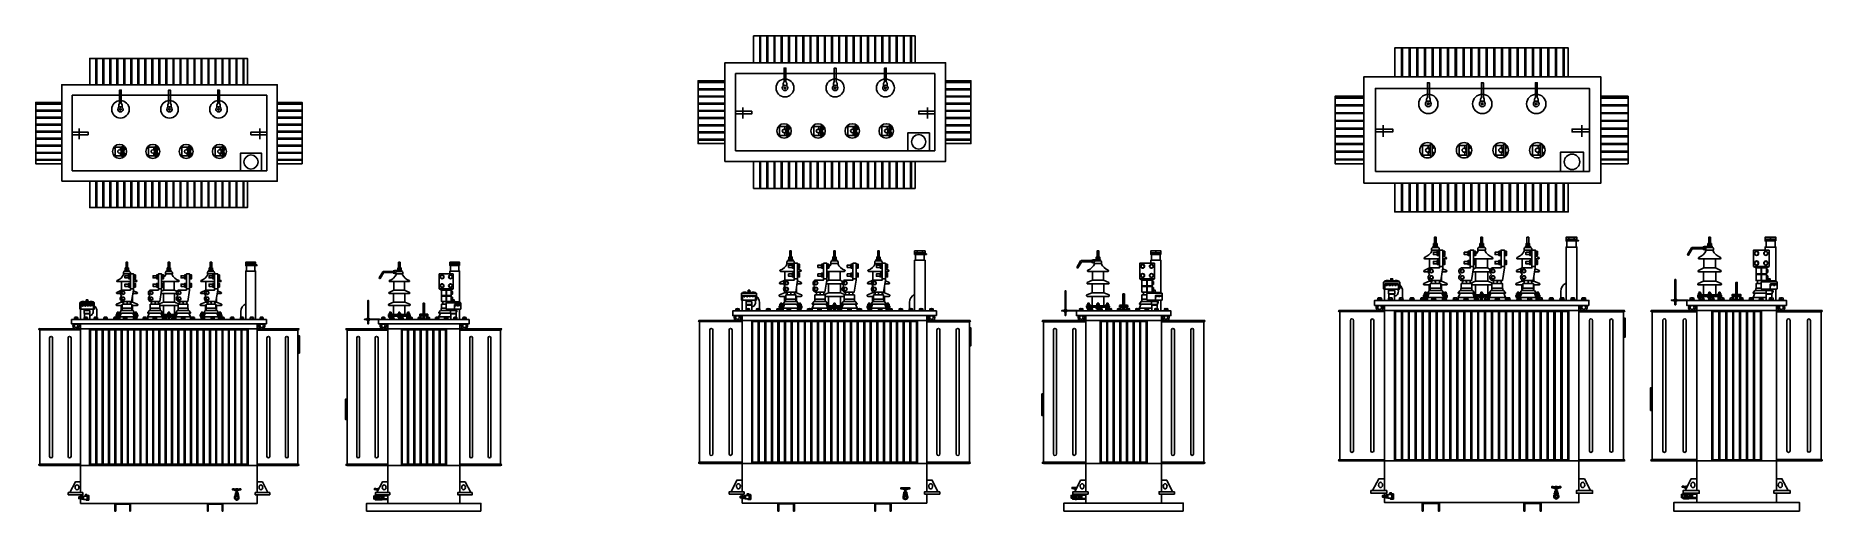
# Model space of a CAD drawing. Header units: millimetres. Extents: x 20927 to 53748, y 38421 to 54891.
# Drawn here: x 21213 to 31407, y 51488 to 54197 of the extents above; entities that cross this region are included whole.
import ezdxf

# ---------------------------------------------------------------- set-up
doc = ezdxf.new("R2010")
doc.units = ezdxf.units.MM
doc.layers.add('Transformer', color=3, linetype='Continuous')

msp = doc.modelspace()

# ---------------------------------------------------------------- linework, layer by layer
at = {"layer": 'Transformer', "color": 140}
for p, q in [((25344, 54044), (25344, 54197)), ((25349, 54044), (25349, 54197)), ((25385, 54044), (25385, 54197)), ((25390, 54044), (25390, 54197)), ((25426, 54044), (25426, 54197)), ((25431, 54044), (25431, 54197)), ((25467, 54044), (25467, 54197)), ((25472, 54044), (25472, 54197)), ((25508, 54044), (25508, 54197)), ((25513, 54044), (25513, 54197)), ((25549, 54044), (25549, 54197)), ((25554, 54044), (25554, 54197)), ((25590, 54044), (25590, 54197)), ((25595, 54044), (25595, 54197)), ((25631, 54044), (25631, 54197)), ((25636, 54044), (25636, 54197)), ((25672, 54044), (25672, 54197)), ((25677, 54044), (25677, 54197)), ((25713, 54044), (25713, 54197)), ((25718, 54044), (25718, 54197)), ((25754, 54044), (25754, 54197)), ((25759, 54044), (25759, 54197)), ((25795, 54044), (25795, 54197)), ((25800, 54044), (25800, 54197)), ((25836, 54044), (25836, 54197)), ((25841, 54044), (25841, 54197)), ((25877, 54044), (25877, 54197)), ((25882, 54044), (25882, 54197)), ((25918, 54044), (25918, 54197)), ((25923, 54044), (25923, 54197)), ((25959, 54044), (25959, 54197)), ((25964, 54044), (25964, 54197)), ((26000, 54044), (26000, 54197)), ((26005, 54044), (26005, 54197)), ((26041, 54044), (26041, 54197)), ((26046, 54044), (26046, 54197)), ((26082, 54044), (26082, 54197)), ((26087, 54044), (26087, 54197)), ((26123, 54044), (26123, 54197)), ((26128, 54044), (26128, 54197)), ((26164, 54044), (26164, 54197)), ((26169, 54044), (26169, 54197)), ((26205, 54044), (26205, 54197)), ((26210, 54044), (26210, 54197)), ((21556, 53918), (21556, 54068)), ((21561, 53918), (21561, 54068)), ((21596, 53918), (21596, 54068)), ((21601, 53918), (21601, 54068)), ((21636, 53918), (21636, 54068)), ((21641, 53918), (21641, 54068)), ((21676, 53918), (21676, 54068)), ((21681, 53918), (21681, 54068)), ((21716, 53918), (21716, 54068)), ((21721, 53918), (21721, 54068)), ((21756, 53918), (21756, 54068)), ((21761, 53918), (21761, 54068)), ((21796, 53918), (21796, 54068)), ((21801, 53918), (21801, 54068)), ((21836, 53918), (21836, 54068)), ((21841, 53918), (21841, 54068)), ((21876, 53918), (21876, 54068)), ((21881, 53918), (21881, 54068)), ((21916, 53918), (21916, 54068)), ((21921, 53918), (21921, 54068)), ((21956, 53918), (21956, 54068)), ((21961, 53918), (21961, 54068)), ((21996, 53918), (21996, 54068)), ((22001, 53918), (22001, 54068)), ((22036, 53918), (22036, 54068)), ((22041, 53918), (22041, 54068)), ((22076, 53918), (22076, 54068)), ((22081, 53918), (22081, 54068)), ((22116, 53918), (22116, 54068)), ((22121, 53918), (22121, 54068)), ((22156, 53918), (22156, 54068)), ((22161, 53918), (22161, 54068)), ((22196, 53918), (22196, 54068)), ((22201, 53918), (22201, 54068)), ((22236, 53918), (22236, 54068)), ((22241, 53918), (22241, 54068)), ((22276, 53918), (22276, 54068)), ((22281, 53918), (22281, 54068)), ((22316, 53918), (22316, 54068)), ((22321, 53918), (22321, 54068)), ((22356, 53918), (22356, 54068)), ((22361, 53918), (22361, 54068)), ((22396, 53918), (22396, 54068)), ((22401, 53918), (22401, 54068)), ((29005, 53963), (29005, 54128)), ((29011, 53963), (29011, 54128)), ((29049, 53963), (29049, 54128)), ((29055, 53963), (29055, 54128)), ((29093, 53963), (29093, 54128)), ((29099, 53963), (29099, 54128)), ((29137, 53963), (29137, 54128)), ((29143, 53963), (29143, 54128)), ((29181, 53963), (29181, 54128)), ((29187, 53963), (29187, 54128)), ((29225, 53963), (29225, 54128)), ((29231, 53963), (29231, 54128)), ((29269, 53963), (29269, 54128)), ((29275, 53963), (29275, 54128)), ((29313, 53963), (29313, 54128)), ((29319, 53963), (29319, 54128)), ((29357, 53963), (29357, 54128)), ((29363, 53963), (29363, 54128)), ((29401, 53963), (29401, 54128)), ((29407, 53963), (29407, 54128)), ((29445, 53963), (29445, 54128)), ((29451, 53963), (29451, 54128)), ((29489, 53963), (29489, 54128)), ((29495, 53963), (29495, 54128)), ((29533, 53963), (29533, 54128)), ((29539, 53963), (29539, 54128)), ((29577, 53963), (29577, 54128)), ((29583, 53963), (29583, 54128)), ((29621, 53963), (29621, 54128)), ((29627, 53963), (29627, 54128)), ((29665, 53963), (29665, 54128)), ((29671, 53963), (29671, 54128)), ((29709, 53963), (29709, 54128)), ((29715, 53963), (29715, 54128)), ((29753, 53963), (29753, 54128)), ((29759, 53963), (29759, 54128)), ((29797, 53963), (29797, 54128)), ((29803, 53963), (29803, 54128)), ((29841, 53963), (29841, 54128)), ((29847, 53963), (29847, 54128)), ((29885, 53963), (29885, 54128)), ((29891, 53963), (29891, 54128)), ((29929, 53963), (29929, 54128)), ((29935, 53963), (29935, 54128)), ((25145, 53936), (24992, 53936)), ((25145, 53931), (24992, 53931)), ((26404, 53936), (26549, 53936)), ((26404, 53931), (26549, 53931)), ((25145, 53895), (24992, 53895)), ((25145, 53890), (24992, 53890)), ((25145, 53854), (24992, 53854)), ((25145, 53849), (24992, 53849)), ((26404, 53895), (26549, 53895)), ((26404, 53890), (26549, 53890)), ((26404, 53854), (26549, 53854)), ((26404, 53849), (26549, 53849)), ((28791, 53847), (28627, 53847)), ((28791, 53842), (28627, 53842)), ((30144, 53847), (30299, 53847)), ((30144, 53842), (30299, 53842)), ((21361, 53813), (21213, 53813)), ((21361, 53808), (21213, 53808)), ((21361, 53773), (21213, 53773)), ((21361, 53768), (21213, 53768)), ((21361, 53733), (21213, 53733)), ((21361, 53728), (21213, 53728)), ((22591, 53813), (22733, 53813)), ((22591, 53808), (22733, 53808)), ((22591, 53773), (22733, 53773)), ((22591, 53768), (22733, 53768)), ((22591, 53733), (22733, 53733)), ((22591, 53728), (22733, 53728)), ((25145, 53813), (24992, 53813)), ((25145, 53808), (24992, 53808)), ((25145, 53772), (24992, 53772)), ((25145, 53767), (24992, 53767)), ((25145, 53731), (24992, 53731)), ((25145, 53726), (24992, 53726)), ((25247, 53788), (25247, 53726)), ((26302, 53788), (26302, 53726)), ((26404, 53813), (26549, 53813)), ((26404, 53808), (26549, 53808)), ((26404, 53772), (26549, 53772)), ((26404, 53767), (26549, 53767)), ((26404, 53731), (26549, 53731)), ((26404, 53726), (26549, 53726)), ((28791, 53803), (28627, 53803)), ((28791, 53798), (28627, 53798)), ((28791, 53759), (28627, 53759)), ((28791, 53754), (28627, 53754)), ((30144, 53803), (30299, 53803)), ((30144, 53798), (30299, 53798)), ((30144, 53759), (30299, 53759)), ((30144, 53754), (30299, 53754)), ((21361, 53693), (21213, 53693)), ((21361, 53688), (21213, 53688)), ((21361, 53653), (21213, 53653)), ((21361, 53648), (21213, 53648)), ((21461, 53668), (21461, 53608)), ((22491, 53668), (22491, 53608)), ((22591, 53693), (22733, 53693)), ((22591, 53688), (22733, 53688)), ((22591, 53653), (22733, 53653)), ((22591, 53648), (22733, 53648)), ((25145, 53690), (24992, 53690)), ((25145, 53685), (24992, 53685)), ((25145, 53650), (24992, 53650)), ((25145, 53644), (24992, 53644)), ((26404, 53690), (26549, 53690)), ((26404, 53685), (26549, 53685)), ((26404, 53650), (26549, 53650)), ((26404, 53644), (26549, 53644)), ((28791, 53715), (28627, 53715)), ((28791, 53710), (28627, 53710)), ((28791, 53671), (28627, 53671)), ((28791, 53666), (28627, 53666)), ((28791, 53627), (28627, 53627)), ((28901, 53688), (28901, 53622)), ((30034, 53688), (30034, 53622)), ((30144, 53715), (30299, 53715)), ((30144, 53710), (30299, 53710)), ((30144, 53671), (30299, 53671)), ((30144, 53666), (30299, 53666)), ((30144, 53627), (30299, 53627)), ((21361, 53613), (21213, 53613)), ((21361, 53608), (21213, 53608)), ((21361, 53573), (21213, 53573)), ((21361, 53568), (21213, 53568)), ((21361, 53533), (21213, 53533)), ((21361, 53528), (21213, 53528)), ((22591, 53613), (22733, 53613)), ((22591, 53608), (22733, 53608)), ((22591, 53573), (22733, 53573)), ((22591, 53568), (22733, 53568)), ((22591, 53533), (22733, 53533)), ((22591, 53528), (22733, 53528)), ((25145, 53609), (24992, 53609)), ((25145, 53603), (24992, 53603)), ((26404, 53609), (26549, 53609)), ((26404, 53603), (26549, 53603)), ((28791, 53622), (28627, 53622)), ((28791, 53583), (28627, 53583)), ((28791, 53578), (28627, 53578)), ((28791, 53539), (28627, 53539)), ((28791, 53534), (28627, 53534)), ((30144, 53622), (30299, 53622)), ((30144, 53583), (30299, 53583)), ((30144, 53578), (30299, 53578)), ((30144, 53539), (30299, 53539)), ((30144, 53534), (30299, 53534)), ((21361, 53493), (21213, 53493)), ((21361, 53488), (21213, 53488)), ((22591, 53493), (22733, 53493)), ((22591, 53488), (22733, 53488)), ((25344, 53481), (25344, 53327)), ((25349, 53481), (25349, 53327)), ((25385, 53481), (25385, 53327)), ((25390, 53481), (25390, 53327)), ((25426, 53481), (25426, 53327)), ((25431, 53481), (25431, 53327)), ((25467, 53481), (25467, 53327)), ((25472, 53481), (25472, 53327)), ((25508, 53481), (25508, 53327)), ((25513, 53481), (25513, 53327)), ((25549, 53481), (25549, 53327)), ((25554, 53481), (25554, 53327)), ((25590, 53481), (25590, 53327)), ((25595, 53481), (25595, 53327)), ((25631, 53481), (25631, 53327)), ((25636, 53481), (25636, 53327)), ((25672, 53481), (25672, 53327)), ((25677, 53481), (25677, 53327)), ((25713, 53481), (25713, 53327)), ((25718, 53481), (25718, 53327)), ((25754, 53481), (25754, 53327)), ((25759, 53481), (25759, 53327)), ((25795, 53481), (25795, 53327)), ((25800, 53481), (25800, 53327)), ((25836, 53481), (25836, 53327)), ((25841, 53481), (25841, 53327)), ((25877, 53481), (25877, 53327)), ((25882, 53481), (25882, 53327)), ((25918, 53481), (25918, 53327)), ((25923, 53481), (25923, 53327)), ((25959, 53481), (25959, 53327)), ((25964, 53481), (25964, 53327)), ((26000, 53481), (26000, 53327)), ((26005, 53481), (26005, 53327)), ((26041, 53481), (26041, 53327)), ((26046, 53481), (26046, 53327)), ((26082, 53481), (26082, 53327)), ((26087, 53481), (26087, 53327)), ((26123, 53481), (26123, 53327)), ((26128, 53481), (26128, 53327)), ((26164, 53481), (26164, 53327)), ((26169, 53481), (26169, 53327)), ((26205, 53481), (26205, 53327)), ((26210, 53481), (26210, 53327)), ((28791, 53495), (28627, 53495)), ((28791, 53490), (28627, 53490)), ((30144, 53495), (30299, 53495)), ((30144, 53490), (30299, 53490)), ((21556, 53368), (21556, 53218)), ((21561, 53368), (21561, 53218)), ((21596, 53368), (21596, 53218)), ((21601, 53368), (21601, 53218)), ((21636, 53368), (21636, 53218)), ((21641, 53368), (21641, 53218)), ((21676, 53368), (21676, 53218)), ((21681, 53368), (21681, 53218)), ((21716, 53368), (21716, 53218)), ((21721, 53368), (21721, 53218)), ((21756, 53368), (21756, 53218)), ((21761, 53368), (21761, 53218)), ((21796, 53368), (21796, 53218)), ((21801, 53368), (21801, 53218)), ((21836, 53368), (21836, 53218)), ((21841, 53368), (21841, 53218)), ((21876, 53368), (21876, 53218)), ((21881, 53368), (21881, 53218)), ((21916, 53368), (21916, 53218)), ((21921, 53368), (21921, 53218)), ((21956, 53368), (21956, 53218)), ((21961, 53368), (21961, 53218)), ((21996, 53368), (21996, 53218)), ((22001, 53368), (22001, 53218)), ((22036, 53368), (22036, 53218)), ((22041, 53368), (22041, 53218)), ((22076, 53368), (22076, 53218)), ((22081, 53368), (22081, 53218)), ((22116, 53368), (22116, 53218)), ((22121, 53368), (22121, 53218)), ((22156, 53368), (22156, 53218)), ((22161, 53368), (22161, 53218)), ((22196, 53368), (22196, 53218)), ((22201, 53368), (22201, 53218)), ((22236, 53368), (22236, 53218)), ((22241, 53368), (22241, 53218)), ((22276, 53368), (22276, 53218)), ((22281, 53368), (22281, 53218)), ((22316, 53368), (22316, 53218)), ((22321, 53368), (22321, 53218)), ((22356, 53368), (22356, 53218)), ((22361, 53368), (22361, 53218)), ((22396, 53368), (22396, 53218)), ((22401, 53368), (22401, 53218)), ((29005, 53358), (29005, 53193)), ((29011, 53358), (29011, 53193)), ((29049, 53358), (29049, 53193)), ((29055, 53358), (29055, 53193)), ((29093, 53358), (29093, 53193)), ((29099, 53358), (29099, 53193)), ((29137, 53358), (29137, 53193)), ((29143, 53358), (29143, 53193)), ((29181, 53358), (29181, 53193)), ((29187, 53358), (29187, 53193)), ((29225, 53358), (29225, 53193)), ((29231, 53358), (29231, 53193)), ((29269, 53358), (29269, 53193)), ((29275, 53358), (29275, 53193)), ((29313, 53358), (29313, 53193)), ((29319, 53358), (29319, 53193)), ((29357, 53358), (29357, 53193)), ((29363, 53358), (29363, 53193)), ((29401, 53358), (29401, 53193)), ((29407, 53358), (29407, 53193)), ((29445, 53358), (29445, 53193)), ((29451, 53358), (29451, 53193)), ((29489, 53358), (29489, 53193)), ((29495, 53358), (29495, 53193)), ((29533, 53358), (29533, 53193)), ((29539, 53358), (29539, 53193)), ((29577, 53358), (29577, 53193)), ((29583, 53358), (29583, 53193)), ((29621, 53358), (29621, 53193)), ((29627, 53358), (29627, 53193)), ((29665, 53358), (29665, 53193)), ((29671, 53358), (29671, 53193)), ((29709, 53358), (29709, 53193)), ((29715, 53358), (29715, 53193)), ((29753, 53358), (29753, 53193)), ((29759, 53358), (29759, 53193)), ((29797, 53358), (29797, 53193)), ((29803, 53358), (29803, 53193)), ((29841, 53358), (29841, 53193)), ((29847, 53358), (29847, 53193)), ((29885, 53358), (29885, 53193)), ((29891, 53358), (29891, 53193)), ((29929, 53358), (29929, 53193)), ((29935, 53358), (29935, 53193)), ((29945, 53039), (30007, 53039)), ((29950, 52993), (29950, 53028)), ((29961, 53039), (29961, 53049)), ((29991, 53039), (29991, 53049)), ((30002, 52993), (30002, 53028)), ((31081, 53039), (31142, 53039)), ((31081, 53031), (31142, 53031)), ((31086, 52993), (31086, 53028)), ((31112, 53039), (31112, 53049)), ((31138, 52993), (31138, 53028)), ((25506, 52921), (25506, 52915)), ((25506, 52921), (25534, 52921)), ((25534, 52921), (25534, 52915)), ((25757, 52921), (25757, 52915)), ((25757, 52921), (25784, 52921)), ((25784, 52921), (25784, 52915)), ((26228, 52961), (26287, 52961)), ((26233, 52918), (26233, 52951)), ((26243, 52961), (26243, 52971)), ((26272, 52961), (26272, 52971)), ((26282, 52918), (26282, 52951)), ((27243, 52906), (27243, 52919)), ((27243, 52919), (27243, 52918)), ((27270, 52924), (27270, 52928)), ((27278, 52924), (27278, 52928)), ((27575, 52961), (27633, 52961)), ((27575, 52954), (27633, 52954)), ((27580, 52918), (27580, 52951)), ((27604, 52961), (27604, 52971)), ((27629, 52918), (27629, 52951)), ((29222, 52926), (29139, 52926)), ((29185, 52997), (29185, 52991)), ((29185, 52997), (29214, 52997)), ((29211, 52957), (29219, 52957)), ((29214, 52997), (29214, 52991)), ((29241, 52926), (29259, 52926)), ((29252, 52957), (29244, 52957)), ((29387, 52957), (29395, 52957)), ((29523, 52926), (29417, 52926)), ((29428, 52957), (29420, 52957)), ((29449, 52997), (29449, 52991)), ((29449, 52997), (29478, 52997)), ((29478, 52997), (29478, 52991)), ((29563, 52957), (29571, 52957)), ((29604, 52957), (29596, 52957)), ((29750, 52926), (29667, 52926)), ((29769, 52926), (29787, 52926)), ((30824, 52926), (30704, 52926)), ((30731, 52994), (30732, 52993)), ((30731, 52980), (30732, 52981)), ((30732, 52980), (30732, 52994)), ((30760, 52999), (30760, 53004)), ((30768, 52999), (30768, 53004)), ((21719, 52860), (21719, 52854)), ((21719, 52860), (21746, 52860)), ((21744, 52824), (21751, 52824)), ((21746, 52860), (21746, 52854)), ((21780, 52824), (21773, 52824)), ((21904, 52824), (21911, 52824)), ((21940, 52824), (21933, 52824)), ((21959, 52860), (21959, 52854)), ((21959, 52860), (21986, 52860)), ((21986, 52860), (21986, 52854)), ((22064, 52824), (22071, 52824)), ((22100, 52824), (22093, 52824)), ((22411, 52898), (22467, 52898)), ((22415, 52856), (22415, 52888)), ((22425, 52898), (22425, 52907)), ((22453, 52898), (22453, 52907)), ((22462, 52856), (22462, 52888)), ((23258, 52845), (23258, 52857)), ((23258, 52857), (23258, 52857)), ((23258, 52845), (23258, 52845)), ((23284, 52862), (23284, 52866)), ((23291, 52862), (23291, 52866)), ((23576, 52898), (23631, 52898)), ((23576, 52891), (23631, 52891)), ((23580, 52856), (23580, 52888)), ((23603, 52898), (23603, 52907)), ((23627, 52856), (23627, 52888)), ((25541, 52854), (25463, 52854)), ((25531, 52884), (25539, 52884)), ((25560, 52854), (25577, 52854)), ((25570, 52884), (25562, 52884)), ((25570, 52833), (25562, 52833)), ((25698, 52884), (25706, 52884)), ((25827, 52854), (25727, 52854)), ((25737, 52884), (25729, 52884)), ((25737, 52833), (25729, 52833)), ((25866, 52884), (25873, 52884)), ((25904, 52884), (25897, 52884)), ((25904, 52833), (25897, 52833)), ((26043, 52854), (25965, 52854)), ((26061, 52854), (26078, 52854)), ((27331, 52854), (27217, 52854)), ((27243, 52906), (27243, 52906)), ((27525, 52805), (27512, 52813)), ((27583, 52805), (27596, 52813)), ((29164, 52834), (29164, 52842)), ((29164, 52799), (29164, 52806)), ((29166, 52874), (29169, 52874)), ((29252, 52904), (29244, 52904)), ((29414, 52852), (29510, 52852)), ((29416, 52867), (29430, 52874)), ((29428, 52904), (29420, 52904)), ((29512, 52866), (29496, 52874)), ((29604, 52904), (29596, 52904)), ((29692, 52834), (29692, 52842)), ((29692, 52799), (29692, 52806)), ((29694, 52874), (29697, 52874)), ((30797, 52874), (30731, 52874)), ((31029, 52874), (31015, 52883)), ((31029, 52840), (31058, 52840)), ((31029, 52837), (31058, 52837)), ((31058, 52874), (31058, 52802)), ((31060, 52874), (31060, 52802)), ((31060, 52840), (31089, 52840)), ((31060, 52837), (31089, 52837)), ((31089, 52874), (31103, 52883)), ((31092, 52865), (31092, 52848)), ((31095, 52856), (31092, 52856)), ((31092, 52829), (31092, 52812)), ((21753, 52796), (21678, 52796)), ((21701, 52712), (21701, 52719)), ((21703, 52748), (21705, 52748)), ((21771, 52796), (21787, 52796)), ((21780, 52776), (21773, 52776)), ((21928, 52728), (22015, 52728)), ((21930, 52742), (21943, 52748)), ((22027, 52796), (21931, 52796)), ((21940, 52776), (21933, 52776)), ((22017, 52741), (22003, 52748)), ((22100, 52776), (22093, 52776)), ((22233, 52796), (22158, 52796)), ((22181, 52712), (22181, 52719)), ((22183, 52748), (22185, 52748)), ((22251, 52796), (22267, 52796)), ((23342, 52796), (23233, 52796)), ((23317, 52748), (23257, 52748)), ((23528, 52748), (23515, 52756)), ((23528, 52717), (23554, 52717)), ((23528, 52714), (23554, 52714)), ((23554, 52748), (23554, 52683)), ((23557, 52748), (23557, 52683)), ((23557, 52717), (23583, 52717)), ((23557, 52714), (23583, 52714)), ((23583, 52748), (23595, 52756)), ((23585, 52740), (23585, 52724)), ((23589, 52732), (23585, 52732)), ((23585, 52707), (23585, 52692)), ((25254, 52718), (25254, 52707)), ((25262, 52718), (25262, 52710)), ((25270, 52718), (25270, 52707)), ((25279, 52735), (25279, 52736)), ((25279, 52718), (25279, 52710)), ((25287, 52735), (25287, 52736)), ((25287, 52718), (25287, 52707)), ((25295, 52718), (25295, 52710)), ((25304, 52718), (25304, 52707)), ((25312, 52718), (25312, 52710)), ((25486, 52767), (25486, 52774)), ((25486, 52733), (25486, 52740)), ((25486, 52682), (25486, 52712)), ((25488, 52804), (25491, 52804)), ((25553, 52733), (25542, 52733)), ((25553, 52683), (25553, 52712)), ((25709, 52721), (25737, 52733)), ((25717, 52712), (25826, 52712)), ((25723, 52783), (25815, 52783)), ((25726, 52798), (25739, 52804)), ((25737, 52659), (25737, 52712)), ((25817, 52797), (25802, 52804)), ((25804, 52659), (25804, 52712)), ((25988, 52767), (25988, 52774)), ((25988, 52733), (25988, 52740)), ((25988, 52682), (25988, 52712)), ((25990, 52804), (25992, 52804)), ((26055, 52733), (26043, 52733)), ((26055, 52683), (26055, 52712)), ((27241, 52733), (27308, 52733)), ((27241, 52659), (27241, 52712)), ((27305, 52804), (27243, 52804)), ((27308, 52659), (27308, 52712)), ((27525, 52773), (27553, 52773)), ((27525, 52769), (27553, 52769)), ((27553, 52805), (27553, 52737)), ((27555, 52805), (27555, 52737)), ((27555, 52773), (27583, 52773)), ((27555, 52769), (27583, 52769)), ((27585, 52796), (27585, 52780)), ((27589, 52788), (27585, 52788)), ((27585, 52762), (27585, 52746)), ((27593, 52735), (27593, 52736)), ((27601, 52735), (27601, 52736)), ((27607, 52718), (27607, 52707)), ((27615, 52718), (27615, 52710)), ((27624, 52718), (27624, 52707)), ((27632, 52718), (27632, 52710)), ((28919, 52783), (28919, 52771)), ((28928, 52783), (28928, 52774)), ((28937, 52783), (28937, 52771)), ((28937, 52724), (28937, 52727)), ((28940, 52749), (28940, 52746)), ((28945, 52800), (28945, 52802)), ((28945, 52783), (28945, 52774)), ((28954, 52800), (28954, 52802)), ((28954, 52783), (28954, 52771)), ((28959, 52749), (28959, 52746)), ((28963, 52783), (28963, 52774)), ((28963, 52724), (28963, 52727)), ((28972, 52783), (28972, 52771)), ((28981, 52783), (28981, 52774)), ((29132, 52711), (29132, 52710)), ((29150, 52729), (29136, 52729)), ((29136, 52723), (29150, 52723)), ((29147, 52724), (29147, 52728)), ((29150, 52711), (29150, 52710)), ((29152, 52711), (29152, 52689)), ((29164, 52745), (29164, 52777)), ((29234, 52799), (29222, 52799)), ((29234, 52746), (29234, 52777)), ((29247, 52711), (29247, 52689)), ((29249, 52729), (29263, 52729)), ((29263, 52723), (29249, 52723)), ((29249, 52711), (29249, 52710)), ((29252, 52724), (29252, 52728)), ((29267, 52711), (29267, 52710)), ((29330, 52706), (29330, 52689)), ((29398, 52785), (29428, 52799)), ((29407, 52777), (29522, 52777)), ((29414, 52723), (29414, 52723)), ((29417, 52721), (29512, 52721)), ((29421, 52711), (29508, 52711)), ((29423, 52689), (29423, 52706)), ((29428, 52721), (29428, 52777)), ((29451, 52710), (29476, 52710)), ((29456, 52729), (29470, 52729)), ((29470, 52723), (29456, 52723)), ((29459, 52724), (29459, 52728)), ((29467, 52724), (29467, 52728)), ((29498, 52721), (29498, 52777)), ((29512, 52721), (29512, 52728)), ((29513, 52729), (29515, 52729)), ((29660, 52711), (29660, 52710)), ((29678, 52729), (29664, 52729)), ((29664, 52723), (29678, 52723)), ((29675, 52724), (29675, 52728)), ((29678, 52711), (29678, 52710)), ((29680, 52711), (29680, 52703)), ((29682, 52706), (29682, 52703)), ((29692, 52745), (29692, 52777)), ((29762, 52799), (29750, 52799)), ((29762, 52746), (29762, 52777)), ((29775, 52706), (29765, 52730)), ((29775, 52711), (29775, 52689)), ((29777, 52729), (29791, 52729)), ((29791, 52723), (29777, 52723)), ((29780, 52724), (29780, 52728)), ((29788, 52724), (29788, 52728)), ((29795, 52711), (29795, 52710)), ((30697, 52711), (30697, 52710)), ((30714, 52729), (30701, 52729)), ((30701, 52723), (30714, 52723)), ((30714, 52711), (30714, 52710)), ((30715, 52729), (30715, 52728)), ((30715, 52721), (30715, 52728)), ((30717, 52711), (30717, 52703)), ((30729, 52799), (30799, 52799)), ((30729, 52721), (30729, 52777)), ((30751, 52710), (30777, 52710)), ((30757, 52729), (30771, 52729)), ((30771, 52723), (30757, 52723)), ((30760, 52724), (30760, 52728)), ((30768, 52729), (30768, 52736)), ((30799, 52721), (30799, 52777)), ((30812, 52711), (30812, 52689)), ((30814, 52729), (30827, 52729)), ((30827, 52723), (30814, 52723)), ((30814, 52711), (30814, 52710)), ((30817, 52724), (30817, 52728)), ((30824, 52724), (30824, 52728)), ((30825, 52729), (30825, 52736)), ((30831, 52711), (30831, 52710)), ((30897, 52722), (30897, 52712)), ((30900, 52712), (30899, 52703)), ((30905, 52722), (30905, 52712)), ((30913, 52722), (30913, 52712)), ((30924, 52722), (30924, 52712)), ((30932, 52722), (30932, 52712)), ((30937, 52712), (30937, 52703)), ((30939, 52722), (30939, 52712)), ((31013, 52706), (31013, 52689)), ((31091, 52724), (31091, 52727)), ((31094, 52749), (31094, 52746)), ((31099, 52800), (31099, 52802)), ((31108, 52800), (31108, 52802)), ((31113, 52749), (31113, 52746)), ((31114, 52783), (31114, 52771)), ((31117, 52724), (31117, 52727)), ((31123, 52743), (31121, 52743)), ((31123, 52739), (31121, 52739)), ((31123, 52783), (31123, 52774)), ((31132, 52783), (31132, 52771)), ((31141, 52783), (31141, 52774)), ((31142, 52754), (31142, 52689)), ((21478, 52665), (21478, 52654)), ((21486, 52665), (21486, 52657)), ((21494, 52665), (21494, 52654)), ((21494, 52612), (21494, 52614)), ((21497, 52635), (21497, 52632)), ((21502, 52681), (21502, 52682)), ((21502, 52665), (21502, 52657)), ((21510, 52681), (21510, 52682)), ((21510, 52665), (21510, 52654)), ((21515, 52635), (21515, 52632)), ((21517, 52612), (21517, 52614)), ((21518, 52665), (21518, 52657)), ((21526, 52665), (21526, 52654)), ((21534, 52665), (21534, 52657)), ((21687, 52616), (21675, 52616)), ((21675, 52610), (21687, 52610)), ((21685, 52611), (21685, 52615)), ((21701, 52680), (21701, 52686)), ((21701, 52631), (21701, 52660)), ((21765, 52680), (21754, 52680)), ((21765, 52632), (21765, 52660)), ((21778, 52616), (21790, 52616)), ((21790, 52610), (21778, 52610)), ((21781, 52611), (21781, 52615)), ((21914, 52667), (21941, 52680)), ((21921, 52660), (22026, 52660)), ((21928, 52610), (21928, 52611)), ((21930, 52609), (22017, 52609)), ((21941, 52609), (21941, 52660)), ((21967, 52616), (21979, 52616)), ((21979, 52610), (21967, 52610)), ((21969, 52611), (21969, 52615)), ((21976, 52611), (21976, 52615)), ((22005, 52609), (22005, 52660)), ((22018, 52616), (22020, 52616)), ((22167, 52616), (22155, 52616)), ((22155, 52610), (22167, 52610)), ((22165, 52611), (22165, 52615)), ((22181, 52680), (22181, 52686)), ((22181, 52631), (22181, 52660)), ((22245, 52680), (22234, 52680)), ((22245, 52632), (22245, 52660)), ((22256, 52596), (22247, 52617)), ((22258, 52616), (22270, 52616)), ((22270, 52610), (22258, 52610)), ((22261, 52611), (22261, 52615)), ((22268, 52611), (22268, 52615)), ((23242, 52616), (23230, 52616)), ((23230, 52610), (23242, 52610)), ((23243, 52609), (23243, 52616)), ((23243, 52616), (23243, 52616)), ((23255, 52680), (23319, 52680)), ((23255, 52609), (23255, 52660)), ((23281, 52616), (23294, 52616)), ((23294, 52610), (23281, 52610)), ((23284, 52611), (23284, 52615)), ((23291, 52616), (23291, 52622)), ((23319, 52609), (23319, 52660)), ((23333, 52616), (23345, 52616)), ((23345, 52610), (23333, 52610)), ((23335, 52611), (23335, 52615)), ((23342, 52616), (23342, 52622)), ((23342, 52611), (23342, 52615)), ((23408, 52610), (23408, 52601)), ((23415, 52610), (23415, 52601)), ((23423, 52610), (23423, 52601)), ((23432, 52610), (23432, 52601)), ((23440, 52610), (23440, 52601)), ((23447, 52610), (23447, 52601)), ((23585, 52612), (23585, 52614)), ((23587, 52635), (23587, 52632)), ((23592, 52681), (23592, 52682)), ((23600, 52681), (23600, 52682)), ((23605, 52635), (23605, 52632)), ((23606, 52665), (23606, 52654)), ((23608, 52612), (23608, 52614)), ((23614, 52629), (23612, 52629)), ((23614, 52625), (23612, 52625)), ((23614, 52665), (23614, 52657)), ((23622, 52665), (23622, 52654)), ((23630, 52665), (23630, 52657)), ((23631, 52639), (23631, 52580)), ((25210, 52642), (25225, 52642)), ((25269, 52642), (25283, 52642)), ((25271, 52662), (25271, 52665)), ((25274, 52686), (25274, 52683)), ((25292, 52686), (25292, 52683)), ((25295, 52662), (25295, 52665)), ((25327, 52642), (25342, 52642)), ((25386, 52642), (25400, 52642)), ((25444, 52642), (25459, 52642)), ((25456, 52650), (25456, 52649)), ((25473, 52667), (25460, 52667)), ((25460, 52661), (25473, 52661)), ((25462, 52633), (25462, 52641)), ((25470, 52662), (25470, 52666)), ((25470, 52629), (25470, 52642)), ((25473, 52650), (25473, 52649)), ((25475, 52650), (25475, 52629)), ((25503, 52642), (25517, 52642)), ((25561, 52642), (25576, 52642)), ((25565, 52650), (25565, 52629)), ((25567, 52667), (25580, 52667)), ((25580, 52661), (25567, 52661)), ((25567, 52650), (25567, 52649)), ((25570, 52662), (25570, 52666)), ((25570, 52629), (25570, 52642)), ((25577, 52629), (25577, 52641)), ((25584, 52650), (25584, 52649)), ((25620, 52642), (25634, 52642)), ((25644, 52645), (25644, 52629)), ((25678, 52642), (25693, 52642)), ((25724, 52661), (25724, 52661)), ((25726, 52659), (25817, 52659)), ((25730, 52650), (25813, 52650)), ((25732, 52629), (25732, 52645)), ((25737, 52642), (25751, 52642)), ((25758, 52649), (25783, 52649)), ((25764, 52667), (25777, 52667)), ((25777, 52661), (25764, 52661)), ((25767, 52662), (25767, 52666)), ((25767, 52629), (25767, 52641)), ((25774, 52662), (25774, 52666)), ((25774, 52629), (25774, 52641)), ((25804, 52642), (25790, 52642)), ((25818, 52667), (25820, 52667)), ((25863, 52642), (25848, 52642)), ((25921, 52642), (25907, 52642)), ((25957, 52650), (25957, 52649)), ((25974, 52667), (25961, 52667)), ((25961, 52661), (25974, 52661)), ((25980, 52642), (25965, 52642)), ((25971, 52662), (25971, 52666)), ((25974, 52650), (25974, 52649)), ((25976, 52650), (25976, 52642)), ((25979, 52645), (25979, 52642)), ((26038, 52642), (26024, 52642)), ((26066, 52645), (26057, 52668)), ((26067, 52650), (26067, 52629)), ((26069, 52667), (26081, 52667)), ((26081, 52661), (26069, 52661)), ((26071, 52662), (26071, 52666)), ((26071, 52629), (26071, 52642)), ((26079, 52662), (26079, 52666)), ((26079, 52633), (26079, 52641)), ((26097, 52642), (26082, 52642)), ((26085, 52650), (26085, 52649)), ((26155, 52642), (26141, 52642)), ((26214, 52642), (26199, 52642)), ((26272, 52642), (26258, 52642)), ((26331, 52642), (26317, 52642)), ((27082, 52632), (27082, 52631)), ((27082, 52628), (27082, 52629)), ((27085, 52635), (27085, 52632)), ((27085, 52625), (27085, 52628)), ((27091, 52635), (27091, 52632)), ((27091, 52625), (27091, 52628)), ((27095, 52632), (27094, 52631)), ((27095, 52628), (27094, 52629)), ((27183, 52642), (27174, 52642)), ((27199, 52629), (27199, 52629)), ((27210, 52650), (27210, 52649)), ((27227, 52667), (27214, 52667)), ((27214, 52661), (27227, 52661)), ((27217, 52629), (27217, 52641)), ((27224, 52642), (27224, 52642)), ((27227, 52667), (27227, 52666)), ((27227, 52659), (27227, 52666)), ((27227, 52650), (27227, 52649)), ((27238, 52642), (27228, 52642)), ((27229, 52650), (27229, 52642)), ((27262, 52649), (27286, 52649)), ((27268, 52667), (27281, 52667)), ((27281, 52661), (27268, 52661)), ((27270, 52662), (27270, 52666)), ((27278, 52667), (27278, 52673)), ((27278, 52641), (27278, 52641)), ((27292, 52642), (27282, 52642)), ((27319, 52650), (27319, 52629)), ((27321, 52667), (27334, 52667)), ((27334, 52661), (27321, 52661)), ((27321, 52650), (27321, 52649)), ((27324, 52662), (27324, 52666)), ((27324, 52629), (27324, 52642)), ((27331, 52662), (27331, 52666)), ((27332, 52667), (27332, 52673)), ((27332, 52633), (27332, 52641)), ((27346, 52642), (27337, 52642)), ((27338, 52650), (27338, 52649)), ((27401, 52642), (27391, 52642)), ((27400, 52660), (27400, 52651)), ((27403, 52651), (27402, 52642)), ((27408, 52660), (27408, 52651)), ((27408, 52633), (27408, 52629)), ((27415, 52660), (27415, 52651)), ((27426, 52660), (27426, 52651)), ((27433, 52660), (27433, 52651)), ((27433, 52633), (27433, 52629)), ((27438, 52651), (27439, 52642)), ((27440, 52660), (27440, 52651)), ((27440, 52642), (27450, 52642)), ((27494, 52642), (27504, 52642)), ((27510, 52645), (27510, 52629)), ((27549, 52642), (27558, 52642)), ((27585, 52662), (27585, 52665)), ((27588, 52686), (27588, 52683)), ((27603, 52642), (27613, 52642)), ((27606, 52686), (27606, 52683)), ((27609, 52662), (27609, 52665)), ((27615, 52680), (27613, 52680)), ((27615, 52676), (27613, 52676)), ((27633, 52691), (27633, 52629)), ((27642, 52629), (27642, 52629)), ((27657, 52642), (27667, 52642)), ((28873, 52703), (28889, 52703)), ((28935, 52703), (28950, 52703)), ((28997, 52703), (29012, 52703)), ((29005, 52625), (29005, 51781)), ((29011, 52625), (29011, 51781)), ((29045, 52625), (29045, 51781)), ((29050, 52625), (29050, 51781)), ((29058, 52703), (29073, 52703)), ((29084, 52625), (29084, 51781)), ((29090, 52625), (29090, 51781)), ((29120, 52703), (29135, 52703)), ((29124, 52625), (29124, 51781)), ((29130, 52625), (29130, 51781)), ((29139, 52693), (29139, 52702)), ((29147, 52689), (29147, 52703)), ((29164, 52625), (29164, 51781)), ((29169, 52625), (29169, 51781)), ((29181, 52703), (29197, 52703)), ((29203, 52625), (29203, 51781)), ((29209, 52625), (29209, 51781)), ((29243, 52703), (29258, 52703)), ((29243, 52625), (29243, 51781)), ((29248, 52625), (29248, 51781)), ((29252, 52689), (29252, 52703)), ((29260, 52689), (29260, 52702)), ((29282, 52625), (29282, 51781)), ((29288, 52625), (29288, 51781)), ((29305, 52703), (29320, 52703)), ((29322, 52625), (29322, 51781)), ((29328, 52625), (29328, 51781)), ((29362, 52625), (29362, 51781)), ((29366, 52703), (29381, 52703)), ((29367, 52625), (29367, 51781)), ((29401, 52625), (29401, 51781)), ((29407, 52625), (29407, 51781)), ((29428, 52703), (29443, 52703)), ((29441, 52625), (29441, 51781)), ((29446, 52625), (29446, 51781)), ((29459, 52689), (29459, 52702)), ((29467, 52689), (29467, 52702)), ((29480, 52625), (29480, 51781)), ((29499, 52703), (29484, 52703)), ((29486, 52625), (29486, 51781)), ((29520, 52625), (29520, 51781)), ((29526, 52625), (29526, 51781)), ((29560, 52703), (29545, 52703)), ((29560, 52625), (29560, 51781)), ((29565, 52625), (29565, 51781)), ((29599, 52625), (29599, 51781)), ((29605, 52625), (29605, 51781)), ((29622, 52703), (29607, 52703)), ((29639, 52625), (29639, 51781)), ((29644, 52625), (29644, 51781)), ((29684, 52703), (29668, 52703)), ((29678, 52625), (29678, 51781)), ((29684, 52625), (29684, 51781)), ((29718, 52625), (29718, 51781)), ((29724, 52625), (29724, 51781)), ((29745, 52703), (29730, 52703)), ((29758, 52625), (29758, 51781)), ((29763, 52625), (29763, 51781)), ((29780, 52689), (29780, 52703)), ((29788, 52693), (29788, 52702)), ((29807, 52703), (29792, 52703)), ((29797, 52625), (29797, 51781)), ((29803, 52625), (29803, 51781)), ((29837, 52625), (29837, 51781)), ((29842, 52625), (29842, 51781)), ((29868, 52703), (29853, 52703)), ((29876, 52625), (29876, 51781)), ((29882, 52625), (29882, 51781)), ((29930, 52703), (29915, 52703)), ((29916, 52625), (29916, 51781)), ((29922, 52625), (29922, 51781)), ((29992, 52703), (29976, 52703)), ((30053, 52703), (30038, 52703)), ((30561, 52692), (30562, 52691)), ((30561, 52688), (30562, 52689)), ((30565, 52696), (30565, 52692)), ((30565, 52685), (30565, 52688)), ((30571, 52696), (30571, 52692)), ((30571, 52685), (30571, 52688)), ((30575, 52692), (30575, 52691)), ((30575, 52688), (30575, 52689)), ((30669, 52703), (30658, 52703)), ((30685, 52689), (30685, 52689)), ((30704, 52689), (30704, 52702)), ((30712, 52702), (30712, 52703)), ((30726, 52703), (30716, 52703)), ((30768, 52702), (30768, 52702)), ((30783, 52703), (30773, 52703)), ((30816, 52625), (30816, 51781)), ((30817, 52689), (30817, 52703)), ((30822, 52625), (30822, 51781)), ((30825, 52693), (30825, 52702)), ((30840, 52703), (30830, 52703)), ((30856, 52625), (30856, 51781)), ((30862, 52625), (30862, 51781)), ((30897, 52703), (30887, 52703)), ((30896, 52625), (30896, 51781)), ((30901, 52625), (30901, 51781)), ((30905, 52693), (30905, 52689)), ((30931, 52693), (30931, 52689)), ((30935, 52625), (30935, 51781)), ((30939, 52703), (30949, 52703)), ((30941, 52625), (30941, 51781)), ((30975, 52625), (30975, 51781)), ((30980, 52625), (30980, 51781)), ((30996, 52703), (31006, 52703)), ((31014, 52625), (31014, 51781)), ((31020, 52625), (31020, 51781)), ((31053, 52703), (31063, 52703)), ((31110, 52703), (31120, 52703)), ((31151, 52689), (31151, 52689)), ((31168, 52703), (31178, 52703)), ((21436, 52593), (21450, 52593)), ((21492, 52593), (21506, 52593)), ((21548, 52593), (21562, 52593)), ((21556, 52522), (21556, 51755)), ((21561, 52522), (21561, 51755)), ((21592, 52522), (21592, 51755)), ((21597, 52522), (21597, 51755)), ((21604, 52593), (21618, 52593)), ((21628, 52522), (21628, 51755)), ((21633, 52522), (21633, 51755)), ((21660, 52593), (21674, 52593)), ((21664, 52522), (21664, 51755)), ((21669, 52522), (21669, 51755)), ((21672, 52600), (21672, 52599)), ((21678, 52583), (21678, 52592)), ((21685, 52580), (21685, 52592)), ((21688, 52600), (21688, 52599)), ((21689, 52600), (21689, 52580)), ((21700, 52522), (21700, 51755)), ((21705, 52522), (21705, 51755)), ((21716, 52593), (21730, 52593)), ((21736, 52522), (21736, 51755)), ((21741, 52522), (21741, 51755)), ((21772, 52593), (21786, 52593)), ((21772, 52522), (21772, 51755)), ((21776, 52600), (21776, 52580)), ((21777, 52522), (21777, 51755)), ((21778, 52600), (21778, 52599)), ((21780, 52580), (21780, 52592)), ((21788, 52580), (21788, 52592)), ((21794, 52600), (21794, 52599)), ((21808, 52522), (21808, 51755)), ((21813, 52522), (21813, 51755)), ((21828, 52593), (21842, 52593)), ((21844, 52522), (21844, 51755)), ((21849, 52522), (21849, 51755)), ((21852, 52596), (21852, 52580)), ((21880, 52522), (21880, 51755)), ((21884, 52593), (21898, 52593)), ((21885, 52522), (21885, 51755)), ((21916, 52522), (21916, 51755)), ((21921, 52522), (21921, 51755)), ((21934, 52600), (22013, 52600)), ((21936, 52580), (21936, 52596)), ((21940, 52593), (21954, 52593)), ((21952, 52522), (21952, 51755)), ((21957, 52522), (21957, 51755)), ((21961, 52599), (21984, 52599)), ((21969, 52580), (21969, 52592)), ((21976, 52580), (21976, 52592)), ((21988, 52522), (21988, 51755)), ((22005, 52593), (21991, 52593)), ((21993, 52522), (21993, 51755)), ((22024, 52522), (22024, 51755)), ((22029, 52522), (22029, 51755)), ((22061, 52593), (22047, 52593)), ((22060, 52522), (22060, 51755)), ((22065, 52522), (22065, 51755)), ((22096, 52522), (22096, 51755)), ((22101, 52522), (22101, 51755)), ((22117, 52593), (22103, 52593)), ((22132, 52522), (22132, 51755)), ((22137, 52522), (22137, 51755)), ((22152, 52600), (22152, 52599)), ((22173, 52593), (22159, 52593)), ((22168, 52600), (22168, 52599)), ((22168, 52522), (22168, 51755)), ((22169, 52600), (22169, 52593)), ((22172, 52596), (22172, 52593)), ((22173, 52522), (22173, 51755)), ((22204, 52522), (22204, 51755)), ((22209, 52522), (22209, 51755)), ((22229, 52593), (22215, 52593)), ((22240, 52522), (22240, 51755)), ((22245, 52522), (22245, 51755)), ((22256, 52600), (22256, 52580)), ((22260, 52580), (22260, 52592)), ((22268, 52583), (22268, 52592)), ((22285, 52593), (22271, 52593)), ((22274, 52600), (22274, 52599)), ((22276, 52522), (22276, 51755)), ((22281, 52522), (22281, 51755)), ((22312, 52522), (22312, 51755)), ((22317, 52522), (22317, 51755)), ((22341, 52593), (22327, 52593)), ((22348, 52522), (22348, 51755)), ((22353, 52522), (22353, 51755)), ((22397, 52593), (22383, 52593)), ((22384, 52522), (22384, 51755)), ((22389, 52522), (22389, 51755)), ((22453, 52593), (22439, 52593)), ((22509, 52593), (22495, 52593)), ((23103, 52582), (23104, 52582)), ((23103, 52579), (23104, 52580)), ((23107, 52586), (23107, 52583)), ((23107, 52576), (23107, 52579)), ((23112, 52586), (23112, 52583)), ((23112, 52576), (23112, 52579)), ((23116, 52582), (23115, 52582)), ((23116, 52579), (23115, 52580)), ((23201, 52593), (23191, 52593)), ((23215, 52580), (23215, 52580)), ((23226, 52600), (23226, 52599)), ((23233, 52580), (23233, 52592)), ((23240, 52592), (23240, 52592)), ((23242, 52600), (23242, 52599)), ((23253, 52593), (23243, 52593)), ((23244, 52600), (23244, 52593)), ((23276, 52599), (23299, 52599)), ((23291, 52592), (23291, 52592)), ((23305, 52593), (23295, 52593)), ((23331, 52600), (23331, 52580)), ((23333, 52600), (23333, 52599)), ((23335, 52580), (23335, 52592)), ((23335, 52522), (23335, 51755)), ((23340, 52522), (23340, 51755)), ((23342, 52583), (23342, 52592)), ((23357, 52593), (23347, 52593)), ((23349, 52600), (23349, 52599)), ((23371, 52522), (23371, 51755)), ((23376, 52522), (23376, 51755)), ((23409, 52593), (23399, 52593)), ((23407, 52522), (23407, 51755)), ((23411, 52601), (23410, 52593)), ((23412, 52522), (23412, 51755)), ((23416, 52583), (23416, 52580)), ((23439, 52583), (23439, 52580)), ((23443, 52522), (23443, 51755)), ((23444, 52601), (23445, 52593)), ((23446, 52593), (23456, 52593)), ((23448, 52522), (23448, 51755)), ((23479, 52522), (23479, 51755)), ((23484, 52522), (23484, 51755)), ((23498, 52593), (23508, 52593)), ((23513, 52596), (23513, 52580)), ((23515, 52522), (23515, 51755)), ((23520, 52522), (23520, 51755)), ((23550, 52593), (23560, 52593)), ((23602, 52593), (23612, 52593)), ((23639, 52580), (23639, 52580)), ((23654, 52593), (23664, 52593)), ((25335, 52568), (25335, 51767)), ((25341, 52568), (25341, 51767)), ((25373, 52568), (25373, 51767)), ((25378, 52568), (25378, 51767)), ((25411, 52568), (25411, 51767)), ((25416, 52568), (25416, 51767)), ((25448, 52568), (25448, 51767)), ((25454, 52568), (25454, 51767)), ((25486, 52568), (25486, 51767)), ((25491, 52568), (25491, 51767)), ((25523, 52568), (25523, 51767)), ((25529, 52568), (25529, 51767)), ((25561, 52568), (25561, 51767)), ((25566, 52568), (25566, 51767)), ((25599, 52568), (25599, 51767)), ((25604, 52568), (25604, 51767)), ((25636, 52568), (25636, 51767)), ((25642, 52568), (25642, 51767)), ((25674, 52568), (25674, 51767)), ((25679, 52568), (25679, 51767)), ((25712, 52568), (25712, 51767)), ((25717, 52568), (25717, 51767)), ((25749, 52568), (25749, 51767)), ((25755, 52568), (25755, 51767)), ((25787, 52568), (25787, 51767)), ((25792, 52568), (25792, 51767)), ((25824, 52568), (25824, 51767)), ((25830, 52568), (25830, 51767)), ((25862, 52568), (25862, 51767)), ((25867, 52568), (25867, 51767)), ((25900, 52568), (25900, 51767)), ((25905, 52568), (25905, 51767)), ((25937, 52568), (25937, 51767)), ((25943, 52568), (25943, 51767)), ((25975, 52568), (25975, 51767)), ((25980, 52568), (25980, 51767)), ((26012, 52568), (26012, 51767)), ((26018, 52568), (26018, 51767)), ((26050, 52568), (26050, 51767)), ((26056, 52568), (26056, 51767)), ((26088, 52568), (26088, 51767)), ((26093, 52568), (26093, 51767)), ((26125, 52568), (26125, 51767)), ((26131, 52568), (26131, 51767)), ((26163, 52568), (26163, 51767)), ((26168, 52568), (26168, 51767)), ((26201, 52568), (26201, 51767)), ((26206, 52568), (26206, 51767)), ((27324, 52568), (27324, 51767)), ((27329, 52568), (27329, 51767)), ((27361, 52568), (27361, 51767)), ((27367, 52568), (27367, 51767)), ((27399, 52568), (27399, 51767)), ((27404, 52568), (27404, 51767)), ((27437, 52568), (27437, 51767)), ((27442, 52568), (27442, 51767)), ((27474, 52568), (27474, 51767)), ((27480, 52568), (27480, 51767)), ((27512, 52568), (27512, 51767)), ((27517, 52568), (27517, 51767)), ((22336, 51612), (22383, 51612)), ((22347, 51610), (22355, 51606)), ((22372, 51610), (22364, 51606)), ((23145, 51614), (23171, 51614)), ((23165, 51608), (23167, 51608)), ((23167, 51611), (23167, 51607)), ((25244, 51585), (25244, 51573)), ((26150, 51618), (26200, 51618)), ((26162, 51615), (26171, 51611)), ((26188, 51615), (26179, 51611)), ((27126, 51620), (27152, 51620)), ((27146, 51614), (27148, 51614)), ((27148, 51617), (27148, 51612)), ((27161, 51584), (27161, 51585)), ((27205, 51583), (27173, 51583)), ((27205, 51585), (27205, 51534)), ((28909, 51590), (28909, 51578)), ((29863, 51624), (29915, 51624)), ((29875, 51622), (29884, 51618)), ((29903, 51622), (29894, 51618)), ((30608, 51627), (30635, 51627)), ((30629, 51620), (30631, 51620)), ((30631, 51624), (30631, 51619)), ((30645, 51589), (30645, 51590)), ((30655, 51587), (30658, 51587)), ((30691, 51588), (30658, 51588)), ((30691, 51590), (30691, 51537)), ((21469, 51581), (21469, 51569)), ((21516, 51570), (21506, 51570)), ((21516, 51558), (21506, 51558)), ((23141, 51566), (23148, 51566)), ((23179, 51580), (23179, 51581)), ((23188, 51573), (23183, 51573)), ((23188, 51559), (23183, 51559)), ((23188, 51578), (23191, 51578)), ((23221, 51579), (23191, 51579)), ((23192, 51566), (23198, 51566)), ((23221, 51581), (23221, 51532)), ((25293, 51574), (25283, 51574)), ((25293, 51562), (25283, 51562)), ((27121, 51570), (27128, 51570)), ((27170, 51577), (27165, 51577)), ((27170, 51562), (27165, 51562)), ((27170, 51582), (27173, 51582)), ((27174, 51570), (27181, 51570)), ((28961, 51579), (28950, 51579)), ((28961, 51565), (28950, 51565)), ((30603, 51574), (30611, 51574)), ((30655, 51581), (30649, 51581)), ((30655, 51566), (30649, 51566)), ((30659, 51574), (30666, 51574))]:
    msp.add_line(p, q, dxfattribs=at)
at = {"layer": 'Transformer'}
for p, q in [((25244, 52603), (25244, 51599)), ((26297, 52603), (26297, 51599)), ((27205, 52603), (27205, 51599)), ((27636, 52603), (27636, 51599)), ((28654, 52625), (28909, 52625)), ((28891, 52632), (30036, 52632)), ((28909, 52661), (28909, 51605)), ((28966, 52632), (28966, 51774)), ((28971, 52625), (28971, 51781)), ((29956, 52625), (29956, 51781)), ((29961, 52632), (29961, 51774)), ((30018, 52661), (30018, 51605)), ((30273, 52624), (30018, 52624)), ((30436, 52624), (30691, 52624)), ((30674, 52632), (31163, 52632)), ((30691, 52661), (30691, 51605)), ((30777, 52632), (30777, 51774)), ((30782, 52625), (30782, 51781)), ((31054, 52625), (31054, 51781)), ((31060, 52632), (31060, 51774)), ((31145, 52661), (31145, 51605)), ((31400, 52624), (31145, 52624)), ((21237, 52522), (21469, 52522)), ((21452, 52528), (22493, 52528)), ((21469, 52555), (21469, 51594)), ((21520, 52528), (21520, 51748)), ((21525, 52522), (21525, 51755)), ((22420, 52522), (22420, 51755)), ((22425, 52528), (22425, 51748)), ((22477, 52555), (22477, 51594)), ((22709, 52520), (22477, 52520)), ((22989, 52520), (23221, 52520)), ((23205, 52528), (23650, 52528)), ((23221, 52555), (23221, 51594)), ((23299, 52528), (23299, 51748)), ((23304, 52522), (23304, 51755)), ((23551, 52522), (23551, 51755)), ((23556, 52528), (23556, 51748)), ((23633, 52555), (23633, 51594)), ((23865, 52520), (23633, 52520)), ((25001, 52568), (25244, 52568)), ((25227, 52575), (26314, 52575)), ((25298, 52575), (25298, 51760)), ((25303, 52568), (25303, 51767)), ((26238, 52568), (26238, 51767)), ((26244, 52575), (26244, 51760)), ((26540, 52567), (26297, 52567)), ((26963, 52567), (27205, 52567)), ((27188, 52575), (27653, 52575)), ((27286, 52575), (27286, 51760)), ((27292, 52568), (27292, 51767)), ((27549, 52568), (27549, 51767)), ((27555, 52575), (27555, 51760)), ((27878, 52567), (27636, 52567)), ((21237, 51755), (21469, 51755)), ((22709, 51755), (22477, 51755)), ((23221, 51756), (22989, 51756)), ((23633, 51756), (23865, 51756)), ((25001, 51767), (25244, 51767)), ((26540, 51767), (26297, 51767)), ((27205, 51768), (26963, 51768)), ((27636, 51768), (27878, 51768)), ((28654, 51781), (28909, 51781)), ((30273, 51781), (30018, 51781)), ((30691, 51783), (30436, 51783)), ((31145, 51783), (31400, 51783)), ((27636, 51585), (27636, 51534)), ((31145, 51590), (31145, 51537)), ((23633, 51581), (23633, 51532))]:
    msp.add_line(p, q, dxfattribs=at)
for points in [[(26230, 54044), (26230, 54197), (25309, 54197), (25309, 54044)], [(22421, 53918), (22421, 54068), (21521, 54068), (21521, 53918)], [(29957, 53963), (29957, 54128), (28967, 54128), (28967, 53963)], [(25145, 53941), (24992, 53941), (24992, 53583), (25145, 53583)], [(26404, 53941), (26549, 53941), (26549, 53583), (26404, 53583)], [(28791, 53853), (28627, 53853), (28627, 53468), (28791, 53468)], [(30144, 53853), (30299, 53853), (30299, 53468), (30144, 53468)], [(21361, 53818), (21213, 53818), (21213, 53468), (21361, 53468)], [(22591, 53818), (22733, 53818), (22733, 53468), (22591, 53468)], [(26230, 53481), (26230, 53327), (25309, 53327), (25309, 53481)], [(22421, 53368), (22421, 53218), (21521, 53218), (21521, 53368)], [(29957, 53358), (29957, 53193), (28967, 53193), (28967, 53358)], [(28871, 52632), (28654, 52632), (28654, 51774), (30273, 51774), (30273, 52632), (30056, 52632)], [(28968, 52632), (28968, 52625), (29958, 52625), (29958, 52632)], [(31183, 52632), (31400, 52632), (31400, 51774), (30436, 51774), (30436, 52632), (30654, 52632)], [(31057, 52632), (31057, 52625), (30779, 52625), (30779, 52632)], [(21434, 52528), (21237, 52528), (21237, 51748), (22709, 51748), (22709, 52528), (22511, 52528)], [(21523, 52528), (21523, 52522), (22423, 52522), (22423, 52528)], [(23668, 52528), (23865, 52528), (23865, 51748), (22989, 51748), (22989, 52528), (23187, 52528)], [(23554, 52528), (23554, 52522), (23301, 52522), (23301, 52528)], [(25208, 52575), (25001, 52575), (25001, 51760), (26540, 51760), (26540, 52575), (26333, 52575)], [(25300, 52575), (25300, 52568), (26241, 52568), (26241, 52575)], [(26540, 52533), (26548, 52533), (26548, 52430), (26540, 52430)], [(27672, 52575), (27878, 52575), (27878, 51760), (26963, 51760), (26963, 52575), (27169, 52575)], [(27552, 52575), (27552, 52568), (27289, 52568), (27289, 52575)], [(30273, 52588), (30282, 52588), (30282, 52479), (30273, 52479)], [(22709, 52488), (22717, 52488), (22717, 52389), (22709, 52389)], [(22989, 52010), (22981, 52010), (22981, 52127), (22989, 52127)], [(26963, 52033), (26954, 52033), (26954, 52156), (26963, 52156)], [(30436, 52062), (30427, 52062), (30427, 52191), (30436, 52191)], [(21523, 51748), (21523, 51755), (22423, 51755), (22423, 51748)], [(23554, 51748), (23554, 51755), (23301, 51755), (23301, 51748)], [(25300, 51760), (25300, 51767), (26241, 51767), (26241, 51760)], [(27552, 51760), (27552, 51767), (27289, 51767), (27289, 51760)], [(28968, 51774), (28968, 51781), (29958, 51781), (29958, 51774)], [(31057, 51774), (31057, 51781), (30779, 51781), (30779, 51774)], [(25244, 51563), (25244, 51534), (26297, 51534), (26297, 51585)], [(28909, 51567), (28909, 51537), (30018, 51537), (30018, 51590)], [(21469, 51560), (21469, 51532), (22477, 51532), (22477, 51581)]]:
    msp.add_lwpolyline(points, dxfattribs=at)
for points in [[(25145, 53481), (26404, 53481), (26404, 54044), (25145, 54044)], [(25206, 53542), (26343, 53542), (26343, 53982), (25206, 53982)], [(28791, 53358), (30144, 53358), (30144, 53963), (28791, 53963)], [(21361, 53368), (22591, 53368), (22591, 53918), (21361, 53918)], [(21421, 53428), (22531, 53428), (22531, 53858), (21421, 53858)], [(28857, 53424), (30078, 53424), (30078, 53897), (28857, 53897)], [(26352, 52603), (25190, 52603), (25190, 52629), (26352, 52629)], [(30075, 52661), (28852, 52661), (28852, 52689), (30075, 52689)], [(22529, 52555), (21417, 52555), (21417, 52580), (22529, 52580)], [(29902, 51579), (29889, 51587), (29876, 51579), (29876, 51565), (29889, 51557), (29902, 51565)], [(22371, 51571), (22360, 51578), (22348, 51571), (22348, 51558), (22360, 51551), (22371, 51558)], [(23753, 51488), (23101, 51488), (23101, 51532), (23753, 51532)], [(26187, 51575), (26175, 51582), (26163, 51575), (26163, 51561), (26175, 51554), (26187, 51561)], [(27761, 51488), (27080, 51488), (27080, 51534), (27761, 51534)], [(31277, 51488), (30559, 51488), (30559, 51537), (31277, 51537)]]:
    msp.add_lwpolyline(points, close=True, dxfattribs=at)
at = {"layer": 'Transformer', "color": 140}
for points in [[(25498, 53912), (25498, 53926), (25493, 53936), (25493, 54013), (25483, 54013), (25483, 53936), (25477, 53926), (25477, 53912)], [(25785, 53912), (25785, 53926), (25780, 53936), (25780, 54013), (25769, 54013), (25769, 53936), (25764, 53926), (25764, 53912)], [(26071, 53912), (26071, 53926), (26066, 53936), (26066, 54013), (26056, 54013), (26056, 53936), (26051, 53926), (26051, 53912)], [(29170, 53821), (29170, 53836), (29165, 53847), (29165, 53930), (29154, 53930), (29154, 53847), (29148, 53836), (29148, 53821)], [(29478, 53821), (29478, 53836), (29473, 53847), (29473, 53930), (29462, 53930), (29462, 53847), (29456, 53836), (29456, 53821)], [(29786, 53821), (29786, 53836), (29781, 53847), (29781, 53930), (29770, 53930), (29770, 53847), (29764, 53836), (29764, 53821)], [(21706, 53789), (21706, 53803), (21701, 53813), (21701, 53888), (21691, 53888), (21691, 53813), (21686, 53803), (21686, 53789)], [(21986, 53789), (21986, 53803), (21981, 53813), (21981, 53888), (21971, 53888), (21971, 53813), (21966, 53803), (21966, 53789)], [(22266, 53789), (22266, 53803), (22261, 53813), (22261, 53888), (22251, 53888), (22251, 53813), (22246, 53803), (22246, 53789)], [(25206, 53752), (25298, 53752), (25298, 53767), (25206, 53767)], [(26343, 53767), (26251, 53767), (26251, 53752), (26343, 53752)], [(21421, 53633), (21511, 53633), (21511, 53648), (21421, 53648)], [(22531, 53648), (22441, 53648), (22441, 53633), (22531, 53633)], [(25498, 53680), (25457, 53680), (25457, 53629), (25498, 53629)], [(25498, 53665), (25488, 53665), (25488, 53680)], [(25488, 53629), (25488, 53644), (25498, 53644)], [(25508, 53680), (25513, 53680), (25513, 53665), (25508, 53665)], [(25508, 53629), (25513, 53629), (25513, 53644), (25508, 53644)], [(25693, 53680), (25652, 53680), (25652, 53629), (25693, 53629)], [(25693, 53665), (25682, 53665), (25682, 53680)], [(25682, 53629), (25682, 53644), (25693, 53644)], [(25703, 53680), (25708, 53680), (25708, 53665), (25703, 53665)], [(25703, 53629), (25708, 53629), (25708, 53644), (25703, 53644)], [(25887, 53680), (25846, 53680), (25846, 53629), (25887, 53629)], [(25887, 53665), (25877, 53665), (25877, 53680)], [(25877, 53629), (25877, 53644), (25887, 53644)], [(25897, 53680), (25902, 53680), (25902, 53665), (25897, 53665)], [(25897, 53629), (25902, 53629), (25902, 53644), (25897, 53644)], [(26082, 53680), (26041, 53680), (26041, 53629), (26082, 53629)], [(26082, 53665), (26071, 53665), (26071, 53680)], [(26071, 53629), (26071, 53644), (26082, 53644)], [(26092, 53680), (26097, 53680), (26097, 53665), (26092, 53665)], [(26092, 53629), (26097, 53629), (26097, 53644), (26092, 53644)], [(28857, 53649), (28956, 53649), (28956, 53666), (28857, 53666)], [(30078, 53666), (29979, 53666), (29979, 53649), (30078, 53649)], [(21706, 53563), (21666, 53563), (21666, 53513), (21706, 53513)], [(21706, 53548), (21696, 53548), (21696, 53563)], [(21696, 53513), (21696, 53528), (21706, 53528)], [(21716, 53563), (21721, 53563), (21721, 53548), (21716, 53548)], [(21716, 53513), (21721, 53513), (21721, 53528), (21716, 53528)], [(21896, 53563), (21856, 53563), (21856, 53513), (21896, 53513)], [(21896, 53548), (21886, 53548), (21886, 53563)], [(21886, 53513), (21886, 53528), (21896, 53528)], [(21906, 53563), (21911, 53563), (21911, 53548), (21906, 53548)], [(21906, 53513), (21911, 53513), (21911, 53528), (21906, 53528)], [(22086, 53563), (22046, 53563), (22046, 53513), (22086, 53513)], [(22086, 53548), (22076, 53548), (22076, 53563)], [(22076, 53513), (22076, 53528), (22086, 53528)], [(22096, 53563), (22101, 53563), (22101, 53548), (22096, 53548)], [(22096, 53513), (22101, 53513), (22101, 53528), (22096, 53528)], [(22276, 53563), (22236, 53563), (22236, 53513), (22276, 53513)], [(22276, 53548), (22266, 53548), (22266, 53563)], [(22266, 53513), (22266, 53528), (22276, 53528)], [(22286, 53563), (22291, 53563), (22291, 53548), (22286, 53548)], [(22286, 53513), (22291, 53513), (22291, 53528), (22286, 53528)], [(29170, 53572), (29126, 53572), (29126, 53517), (29170, 53517)], [(29170, 53556), (29159, 53556), (29159, 53572)], [(29159, 53517), (29159, 53534), (29170, 53534)], [(29181, 53572), (29187, 53572), (29187, 53556), (29181, 53556)], [(29181, 53517), (29187, 53517), (29187, 53534), (29181, 53534)], [(29379, 53572), (29335, 53572), (29335, 53517), (29379, 53517)], [(29379, 53556), (29368, 53556), (29368, 53572)], [(29368, 53517), (29368, 53534), (29379, 53534)], [(29390, 53572), (29396, 53572), (29396, 53556), (29390, 53556)], [(29390, 53517), (29396, 53517), (29396, 53534), (29390, 53534)], [(29588, 53572), (29544, 53572), (29544, 53517), (29588, 53517)], [(29588, 53556), (29577, 53556), (29577, 53572)], [(29577, 53517), (29577, 53534), (29588, 53534)], [(29599, 53572), (29605, 53572), (29605, 53556), (29599, 53556)], [(29599, 53517), (29605, 53517), (29605, 53534), (29599, 53534)], [(29797, 53572), (29753, 53572), (29753, 53517), (29797, 53517)], [(29797, 53556), (29786, 53556), (29786, 53572)], [(29786, 53517), (29786, 53534), (29797, 53534)], [(29808, 53572), (29814, 53572), (29814, 53556), (29808, 53556)], [(29808, 53517), (29814, 53517), (29814, 53534), (29808, 53534)], [(29208, 53013), (29209, 53013), (29209, 53006), (29208, 53006), (29190, 53006), (29189, 53005), (29189, 52998), (29190, 52998)], [(29208, 53013), (29190, 53013), (29189, 53013), (29189, 53006), (29190, 53006)], [(29204, 53013), (29204, 53049), (29194, 53049), (29194, 53013)], [(29453, 53013), (29453, 53006), (29454, 53006), (29472, 53006), (29473, 53005), (29473, 52998), (29472, 52998)], [(29453, 53013), (29454, 53013), (29472, 53013), (29473, 53013), (29473, 53006), (29472, 53006)], [(29468, 53013), (29468, 53049), (29458, 53049), (29458, 53013)], [(29736, 53013), (29737, 53013), (29737, 53006), (29736, 53006), (29718, 53006), (29717, 53005), (29717, 52998), (29718, 52998)], [(29736, 53013), (29718, 53013), (29717, 53013), (29717, 53006), (29718, 53006)], [(29732, 53013), (29732, 53049), (29722, 53049), (29722, 53013)], [(29945, 53031), (30015, 53031), (30015, 53028), (29945, 53028), (29945, 53049), (30007, 53049), (30007, 53031)], [(30773, 53013), (30774, 53013), (30774, 53006), (30773, 53006), (30755, 53006), (30754, 53005), (30754, 52998), (30755, 52998)], [(30773, 53013), (30755, 53013), (30754, 53013), (30754, 53006), (30755, 53006)], [(30769, 53013), (30769, 53049), (30759, 53049), (30759, 53013)], [(25509, 52921), (25509, 52922), (25530, 52922), (25530, 52921)], [(25529, 52937), (25529, 52936), (25529, 52930), (25529, 52930), (25511, 52930), (25510, 52929), (25510, 52923), (25511, 52922)], [(25529, 52937), (25511, 52937), (25510, 52936), (25510, 52930), (25511, 52930)], [(25524, 52937), (25524, 52971), (25515, 52971), (25515, 52937)], [(25529, 52930), (25529, 52929), (25529, 52923), (25529, 52922)], [(25760, 52921), (25760, 52922), (25781, 52922), (25781, 52921)], [(25761, 52936), (25762, 52937), (25779, 52937), (25780, 52936), (25780, 52930), (25779, 52930)], [(25761, 52936), (25761, 52930), (25762, 52930), (25779, 52930), (25780, 52929), (25780, 52923), (25779, 52922)], [(25762, 52930), (25761, 52929), (25761, 52923), (25762, 52922)], [(25775, 52937), (25775, 52971), (25766, 52971), (25766, 52937)], [(26011, 52921), (26011, 52922), (26032, 52922), (26032, 52921)], [(26030, 52937), (26031, 52936), (26031, 52930), (26030, 52930), (26013, 52930), (26012, 52929), (26012, 52923), (26013, 52922)], [(26030, 52937), (26013, 52937), (26012, 52936), (26012, 52930), (26013, 52930)], [(26026, 52937), (26026, 52971), (26017, 52971), (26017, 52937)], [(26030, 52930), (26031, 52929), (26031, 52923), (26030, 52922)], [(26228, 52954), (26295, 52954), (26295, 52951), (26228, 52951), (26228, 52971), (26287, 52971), (26287, 52954)], [(26287, 52632), (26287, 52918), (26228, 52918), (26228, 52632)], [(27245, 52919), (27239, 52919), (27238, 52918), (27238, 52906), (27239, 52906), (27245, 52906)], [(27288, 52915), (27288, 52921), (27245, 52921), (27245, 52903), (27253, 52903)], [(27263, 52921), (27263, 52922), (27285, 52922), (27285, 52921)], [(27283, 52937), (27284, 52936), (27284, 52930), (27283, 52930), (27265, 52930), (27264, 52929), (27264, 52923), (27265, 52922)], [(27283, 52937), (27265, 52937), (27264, 52936), (27264, 52930), (27265, 52930)], [(27279, 52937), (27279, 52971), (27269, 52971), (27269, 52937)], [(27283, 52930), (27284, 52929), (27284, 52923), (27283, 52922)], [(27575, 52901), (27575, 52918), (27633, 52918), (27633, 52734)], [(29188, 52997), (29188, 52998), (29210, 52998), (29210, 52997)], [(29210, 52964), (29188, 52964), (29188, 52950), (29210, 52950)], [(29210, 52911), (29188, 52911), (29188, 52897), (29210, 52897)], [(29208, 53006), (29209, 53005), (29209, 52998), (29208, 52998)], [(29219, 52946), (29210, 52946), (29210, 52947), (29210, 52968), (29210, 52969), (29219, 52969)], [(29219, 52893), (29210, 52893), (29210, 52894), (29210, 52915), (29210, 52916), (29219, 52916)], [(29222, 52969), (29219, 52969), (29219, 52945), (29222, 52945)], [(29222, 52916), (29219, 52916), (29219, 52892), (29222, 52892)], [(29241, 52969), (29244, 52969), (29244, 52945), (29241, 52945)], [(29241, 52916), (29244, 52916), (29244, 52892), (29241, 52892)], [(29244, 52946), (29253, 52946), (29254, 52947), (29254, 52968), (29253, 52969), (29244, 52969)], [(29244, 52893), (29253, 52893), (29254, 52894), (29254, 52915), (29253, 52916), (29244, 52916)], [(29254, 52964), (29254, 52964)], [(29254, 52950), (29254, 52950)], [(29254, 52911), (29254, 52911)], [(29386, 52964), (29364, 52964), (29364, 52950), (29386, 52950)], [(29386, 52911), (29364, 52911), (29364, 52897), (29386, 52897)], [(29395, 52946), (29386, 52946), (29386, 52947), (29386, 52968), (29386, 52969), (29395, 52969)], [(29395, 52893), (29386, 52893), (29386, 52894), (29386, 52915), (29386, 52916), (29395, 52916)], [(29398, 52969), (29395, 52969), (29395, 52945), (29398, 52945)], [(29398, 52916), (29395, 52916), (29395, 52892), (29398, 52892)], [(29417, 52969), (29420, 52969), (29420, 52945), (29417, 52945)], [(29417, 52916), (29420, 52916), (29420, 52892), (29417, 52892)], [(29420, 52946), (29429, 52946), (29430, 52947), (29430, 52968), (29429, 52969), (29420, 52969)], [(29420, 52893), (29429, 52893), (29430, 52894), (29430, 52915), (29429, 52916), (29420, 52916)], [(29430, 52964), (29430, 52964)], [(29430, 52950), (29430, 52950)], [(29430, 52926), (29430, 52874), (29496, 52874), (29496, 52926)], [(29430, 52911), (29430, 52911)], [(29452, 52997), (29452, 52998), (29474, 52998), (29474, 52997)], [(29454, 53006), (29453, 53005), (29453, 52998), (29454, 52998)], [(29562, 52964), (29540, 52964), (29540, 52950), (29562, 52950)], [(29562, 52911), (29540, 52911), (29540, 52897), (29562, 52897)], [(29571, 52946), (29562, 52946), (29562, 52947), (29562, 52968), (29562, 52969), (29571, 52969)], [(29571, 52893), (29562, 52893), (29562, 52894), (29562, 52915), (29562, 52916), (29571, 52916)], [(29574, 52969), (29571, 52969), (29571, 52945), (29574, 52945)], [(29574, 52916), (29571, 52916), (29571, 52892), (29574, 52892)], [(29593, 52969), (29596, 52969), (29596, 52945), (29593, 52945)], [(29593, 52916), (29596, 52916), (29596, 52892), (29593, 52892)], [(29596, 52946), (29605, 52946), (29606, 52947), (29606, 52968), (29605, 52969), (29596, 52969)], [(29596, 52893), (29605, 52893), (29606, 52894), (29606, 52915), (29605, 52916), (29596, 52916)], [(29606, 52964), (29606, 52964)], [(29606, 52950), (29606, 52950)], [(29606, 52911), (29606, 52911)], [(29716, 52997), (29716, 52998), (29738, 52998), (29738, 52997)], [(29738, 52964), (29716, 52964), (29716, 52950), (29738, 52950)], [(29738, 52911), (29716, 52911), (29716, 52897), (29738, 52897)], [(29736, 53006), (29737, 53005), (29737, 52998), (29736, 52998)], [(29747, 52946), (29738, 52946), (29738, 52947), (29738, 52968), (29738, 52969), (29747, 52969)], [(29747, 52893), (29738, 52893), (29738, 52894), (29738, 52915), (29738, 52916), (29747, 52916)], [(29750, 52969), (29747, 52969), (29747, 52945), (29750, 52945)], [(29750, 52916), (29747, 52916), (29747, 52892), (29750, 52892)], [(29769, 52969), (29772, 52969), (29772, 52945), (29769, 52945)], [(29769, 52916), (29772, 52916), (29772, 52892), (29769, 52892)], [(29772, 52946), (29781, 52946), (29782, 52947), (29782, 52968), (29781, 52969), (29772, 52969)], [(29772, 52893), (29781, 52893), (29782, 52894), (29782, 52915), (29781, 52916), (29772, 52916)], [(29782, 52964), (29782, 52964)], [(29782, 52950), (29782, 52950)], [(29782, 52911), (29782, 52911)], [(30007, 52692), (30007, 52993), (29945, 52993), (29945, 52692)], [(30734, 52994), (30727, 52994), (30727, 52993), (30727, 52981), (30727, 52980), (30734, 52980)], [(30779, 52991), (30779, 52997), (30734, 52997), (30734, 52978), (30742, 52978)], [(30753, 52997), (30753, 52998), (30775, 52998), (30775, 52997)], [(30773, 53006), (30774, 53005), (30774, 52998), (30773, 52998)], [(31081, 52976), (31081, 52993), (31142, 52993), (31142, 52800)], [(21742, 52830), (21722, 52830), (21722, 52817), (21742, 52817)], [(21741, 52875), (21742, 52874), (21742, 52868), (21741, 52868), (21724, 52868), (21723, 52867), (21723, 52861), (21724, 52860)], [(21741, 52875), (21724, 52875), (21723, 52874), (21723, 52868), (21724, 52868)], [(21723, 52860), (21723, 52860), (21743, 52860), (21743, 52860)], [(21737, 52875), (21737, 52907), (21728, 52907), (21728, 52875)], [(21741, 52868), (21742, 52867), (21742, 52861), (21741, 52860)], [(21751, 52813), (21743, 52813), (21742, 52814), (21742, 52833), (21743, 52834), (21751, 52834)], [(21753, 52834), (21751, 52834), (21751, 52813), (21753, 52813)], [(21771, 52834), (21773, 52834), (21773, 52813), (21771, 52813)], [(21773, 52813), (21781, 52813), (21782, 52814), (21782, 52833), (21781, 52834), (21773, 52834)], [(21782, 52830), (21782, 52830)], [(21782, 52817), (21782, 52817)], [(21902, 52830), (21882, 52830), (21882, 52817), (21902, 52817)], [(21911, 52813), (21903, 52813), (21902, 52814), (21902, 52833), (21903, 52834), (21911, 52834)], [(21913, 52834), (21911, 52834), (21911, 52813), (21913, 52813)], [(21931, 52834), (21933, 52834), (21933, 52813), (21931, 52813)], [(21933, 52813), (21941, 52813), (21942, 52814), (21942, 52833), (21941, 52834), (21933, 52834)], [(21942, 52830), (21942, 52830)], [(21942, 52817), (21942, 52817)], [(21963, 52874), (21964, 52875), (21981, 52875), (21982, 52874), (21982, 52868), (21981, 52868)], [(21963, 52874), (21963, 52868), (21964, 52868), (21981, 52868), (21982, 52867), (21982, 52861), (21981, 52860)], [(21964, 52868), (21963, 52867), (21963, 52861), (21964, 52860)], [(21963, 52860), (21963, 52860), (21983, 52860), (21983, 52860)], [(21977, 52875), (21977, 52907), (21968, 52907), (21968, 52875)], [(22062, 52830), (22042, 52830), (22042, 52817), (22062, 52817)], [(22071, 52813), (22063, 52813), (22062, 52814), (22062, 52833), (22063, 52834), (22071, 52834)], [(22073, 52834), (22071, 52834), (22071, 52813), (22073, 52813)], [(22091, 52834), (22093, 52834), (22093, 52813), (22091, 52813)], [(22093, 52813), (22101, 52813), (22102, 52814), (22102, 52833), (22101, 52834), (22093, 52834)], [(22102, 52830), (22102, 52830)], [(22102, 52817), (22102, 52817)], [(22222, 52830), (22202, 52830), (22202, 52817), (22222, 52817)], [(22221, 52875), (22222, 52874), (22222, 52868), (22221, 52868), (22204, 52868), (22203, 52867), (22203, 52861), (22204, 52860)], [(22221, 52875), (22204, 52875), (22203, 52874), (22203, 52868), (22204, 52868)], [(22203, 52860), (22203, 52860), (22223, 52860), (22223, 52860)], [(22217, 52875), (22217, 52907), (22208, 52907), (22208, 52875)], [(22221, 52868), (22222, 52867), (22222, 52861), (22221, 52860)], [(22231, 52813), (22223, 52813), (22222, 52814), (22222, 52833), (22223, 52834), (22231, 52834)], [(22233, 52834), (22231, 52834), (22231, 52813), (22233, 52813)], [(22251, 52834), (22253, 52834), (22253, 52813), (22251, 52813)], [(22253, 52813), (22261, 52813), (22262, 52814), (22262, 52833), (22261, 52834), (22253, 52834)], [(22262, 52830), (22262, 52830)], [(22262, 52817), (22262, 52817)], [(22411, 52891), (22475, 52891), (22475, 52888), (22411, 52888), (22411, 52907), (22467, 52907), (22467, 52891)], [(22467, 52582), (22467, 52856), (22411, 52856), (22411, 52582)], [(23260, 52857), (23254, 52857), (23253, 52857), (23253, 52845), (23254, 52845), (23260, 52845)], [(23301, 52854), (23301, 52860), (23260, 52860), (23260, 52842), (23267, 52842)], [(23277, 52860), (23277, 52860), (23298, 52860), (23298, 52860)], [(23296, 52875), (23297, 52874), (23297, 52868), (23296, 52868), (23279, 52868), (23278, 52867), (23278, 52861), (23279, 52860)], [(23296, 52875), (23279, 52875), (23278, 52874), (23278, 52868), (23279, 52868)], [(23292, 52875), (23292, 52907), (23283, 52907), (23283, 52875)], [(23296, 52868), (23297, 52867), (23297, 52861), (23296, 52860)], [(23576, 52840), (23576, 52856), (23631, 52856), (23631, 52680)], [(25530, 52890), (25509, 52890), (25509, 52877), (25530, 52877)], [(25530, 52840), (25509, 52840), (25509, 52827), (25530, 52827)], [(25539, 52873), (25530, 52873), (25530, 52874), (25530, 52894), (25530, 52895), (25539, 52895)], [(25539, 52823), (25530, 52823), (25530, 52823), (25530, 52844), (25530, 52844), (25539, 52844)], [(25541, 52895), (25539, 52895), (25539, 52872), (25541, 52872)], [(25541, 52845), (25539, 52845), (25539, 52822), (25541, 52822)], [(25541, 52813), (25560, 52813)], [(25560, 52895), (25562, 52895), (25562, 52872), (25560, 52872)], [(25560, 52845), (25562, 52845), (25562, 52822), (25560, 52822)], [(25562, 52873), (25571, 52873), (25571, 52874), (25571, 52894), (25571, 52895), (25562, 52895)], [(25562, 52823), (25571, 52823), (25571, 52823), (25571, 52844), (25571, 52844), (25562, 52844)], [(25571, 52890), (25571, 52890)], [(25571, 52877), (25571, 52877)], [(25571, 52840), (25571, 52840)], [(25571, 52827), (25571, 52827)], [(25697, 52890), (25676, 52890), (25676, 52877), (25697, 52877)], [(25697, 52840), (25676, 52840), (25676, 52827), (25697, 52827)], [(25706, 52873), (25698, 52873), (25697, 52874), (25697, 52894), (25698, 52895), (25706, 52895)], [(25706, 52823), (25698, 52823), (25697, 52823), (25697, 52844), (25698, 52844), (25706, 52844)], [(25708, 52895), (25706, 52895), (25706, 52872), (25708, 52872)], [(25708, 52845), (25706, 52845), (25706, 52822), (25708, 52822)], [(25708, 52813), (25727, 52813)], [(25727, 52895), (25729, 52895), (25729, 52872), (25727, 52872)], [(25727, 52845), (25729, 52845), (25729, 52822), (25727, 52822)], [(25729, 52873), (25738, 52873), (25739, 52874), (25739, 52894), (25738, 52895), (25729, 52895)], [(25729, 52823), (25738, 52823), (25739, 52823), (25739, 52844), (25738, 52844), (25729, 52844)], [(25739, 52890), (25739, 52890)], [(25739, 52877), (25739, 52877)], [(25739, 52854), (25739, 52804), (25802, 52804), (25802, 52854)], [(25739, 52840), (25739, 52840)], [(25739, 52827), (25739, 52827)], [(25864, 52890), (25843, 52890), (25843, 52877), (25864, 52877)], [(25864, 52840), (25843, 52840), (25843, 52827), (25864, 52827)], [(25873, 52873), (25865, 52873), (25864, 52874), (25864, 52894), (25865, 52895), (25873, 52895)], [(25873, 52823), (25865, 52823), (25864, 52823), (25864, 52844), (25865, 52844), (25873, 52844)], [(25876, 52895), (25873, 52895), (25873, 52872), (25876, 52872)], [(25876, 52845), (25873, 52845), (25873, 52822), (25876, 52822)], [(25876, 52813), (25894, 52813)], [(25894, 52895), (25897, 52895), (25897, 52872), (25894, 52872)], [(25894, 52845), (25897, 52845), (25897, 52822), (25894, 52822)], [(25897, 52873), (25905, 52873), (25906, 52874), (25906, 52894), (25905, 52895), (25897, 52895)], [(25897, 52823), (25905, 52823), (25906, 52823), (25906, 52844), (25905, 52844), (25897, 52844)], [(25906, 52890), (25906, 52890)], [(25906, 52877), (25906, 52877)], [(25906, 52840), (25906, 52840)], [(25906, 52827), (25906, 52827)], [(26031, 52890), (26010, 52890), (26010, 52877), (26031, 52877)], [(26031, 52840), (26010, 52840), (26010, 52827), (26031, 52827)], [(26040, 52873), (26032, 52873), (26031, 52874), (26031, 52894), (26032, 52895), (26040, 52895)], [(26040, 52823), (26032, 52823), (26031, 52823), (26031, 52844), (26032, 52844), (26040, 52844)], [(26043, 52895), (26040, 52895), (26040, 52872), (26043, 52872)], [(26043, 52845), (26040, 52845), (26040, 52822), (26043, 52822)], [(26043, 52813), (26061, 52813)], [(26061, 52895), (26064, 52895), (26064, 52872), (26061, 52872)], [(26061, 52845), (26064, 52845), (26064, 52822), (26061, 52822)], [(26064, 52873), (26072, 52873), (26073, 52874), (26073, 52894), (26072, 52895), (26064, 52895)], [(26064, 52823), (26072, 52823), (26073, 52823), (26073, 52844), (26072, 52844), (26064, 52844)], [(26073, 52890), (26073, 52890)], [(26073, 52877), (26073, 52877)], [(26073, 52840), (26073, 52840)], [(26073, 52827), (26073, 52827)], [(29222, 52883), (29241, 52883)], [(29254, 52897), (29254, 52897)], [(29398, 52883), (29417, 52883)], [(29498, 52852), (29498, 52799), (29428, 52799), (29428, 52852)], [(29430, 52897), (29430, 52897)], [(29574, 52883), (29593, 52883)], [(29606, 52897), (29606, 52897)], [(29750, 52883), (29769, 52883)], [(29782, 52897), (29782, 52897)], [(30566, 52808), (30567, 52809), (30570, 52809), (30571, 52808)], [(30571, 52697), (30571, 52808), (30566, 52808), (30566, 52697)], [(31085, 52802), (31029, 52802), (31029, 52874), (31089, 52874), (31089, 52803)], [(31089, 52865), (31096, 52865), (31097, 52864), (31097, 52849), (31096, 52848), (31089, 52848)], [(31089, 52812), (31096, 52812), (31097, 52813), (31097, 52828), (31096, 52829), (31089, 52829)], [(21742, 52782), (21722, 52782), (21722, 52769), (21742, 52769)], [(21751, 52765), (21743, 52765), (21742, 52766), (21742, 52785), (21743, 52786), (21751, 52786)], [(21753, 52786), (21751, 52786), (21751, 52765), (21753, 52765)], [(21753, 52756), (21771, 52756)], [(21771, 52786), (21773, 52786), (21773, 52765), (21771, 52765)], [(21773, 52765), (21781, 52765), (21782, 52766), (21782, 52785), (21781, 52786), (21773, 52786)], [(21782, 52782), (21782, 52782)], [(21782, 52769), (21782, 52769)], [(21902, 52782), (21882, 52782), (21882, 52769), (21902, 52769)], [(21911, 52765), (21903, 52765), (21902, 52766), (21902, 52785), (21903, 52786), (21911, 52786)], [(21913, 52786), (21911, 52786), (21911, 52765), (21913, 52765)], [(21913, 52756), (21931, 52756)], [(21931, 52786), (21933, 52786), (21933, 52765), (21931, 52765)], [(21933, 52765), (21941, 52765), (21942, 52766), (21942, 52785), (21941, 52786), (21933, 52786)], [(22005, 52728), (22005, 52680), (21941, 52680), (21941, 52728)], [(21942, 52782), (21942, 52782)], [(21942, 52769), (21942, 52769)], [(21943, 52796), (21943, 52748), (22003, 52748), (22003, 52796)], [(22062, 52782), (22042, 52782), (22042, 52769), (22062, 52769)], [(22071, 52765), (22063, 52765), (22062, 52766), (22062, 52785), (22063, 52786), (22071, 52786)], [(22073, 52786), (22071, 52786), (22071, 52765), (22073, 52765)], [(22073, 52756), (22091, 52756)], [(22091, 52786), (22093, 52786), (22093, 52765), (22091, 52765)], [(22093, 52765), (22101, 52765), (22102, 52766), (22102, 52785), (22101, 52786), (22093, 52786)], [(22102, 52782), (22102, 52782)], [(22102, 52769), (22102, 52769)], [(22222, 52782), (22202, 52782), (22202, 52769), (22222, 52769)], [(22231, 52765), (22223, 52765), (22222, 52766), (22222, 52785), (22223, 52786), (22231, 52786)], [(22233, 52786), (22231, 52786), (22231, 52765), (22233, 52765)], [(22233, 52756), (22251, 52756)], [(22251, 52786), (22253, 52786), (22253, 52765), (22251, 52765)], [(22253, 52765), (22261, 52765), (22262, 52766), (22262, 52785), (22261, 52786), (22253, 52786)], [(22262, 52782), (22262, 52782)], [(22262, 52769), (22262, 52769)], [(23579, 52683), (23528, 52683), (23528, 52748), (23583, 52748), (23583, 52683)], [(23583, 52740), (23590, 52740), (23590, 52739), (23590, 52725), (23590, 52724), (23583, 52724)], [(23583, 52692), (23590, 52692), (23590, 52692), (23590, 52706), (23590, 52707), (23583, 52707)], [(25264, 52736), (25264, 52737), (25264, 52737), (25253, 52737), (25253, 52737), (25253, 52736)], [(25264, 52735), (25264, 52736), (25253, 52736), (25253, 52735)], [(25255, 52718), (25256, 52710), (25257, 52709), (25258, 52710), (25260, 52718)], [(25273, 52718), (25273, 52710), (25275, 52710), (25275, 52718)], [(25301, 52735), (25301, 52736), (25313, 52736), (25313, 52735)], [(25302, 52736), (25302, 52737), (25302, 52737), (25312, 52737), (25312, 52737), (25312, 52736)], [(25501, 52737), (25500, 52735), (25500, 52720)], [(25542, 52720), (25542, 52735), (25541, 52737)], [(25668, 52737), (25667, 52735), (25667, 52720)], [(25709, 52720), (25709, 52735), (25708, 52737)], [(25804, 52783), (25804, 52733), (25737, 52733), (25737, 52783)], [(25835, 52737), (25834, 52735), (25834, 52720)], [(25876, 52720), (25876, 52735), (25875, 52737)], [(26003, 52737), (26002, 52735), (26002, 52720)], [(26043, 52720), (26043, 52735), (26042, 52737)], [(27086, 52742), (27086, 52743), (27090, 52743), (27091, 52742)], [(27091, 52636), (27091, 52742), (27086, 52742), (27086, 52636)], [(27425, 52629), (27425, 52726), (27416, 52726), (27416, 52629)], [(27579, 52737), (27525, 52737), (27525, 52805), (27583, 52805), (27583, 52737)], [(27553, 52720), (27525, 52720), (27525, 52696), (27554, 52696)], [(27534, 52737), (27533, 52735), (27533, 52720)], [(27575, 52735), (27575, 52735), (27574, 52737)], [(27579, 52736), (27579, 52737), (27579, 52737), (27590, 52737), (27590, 52737), (27590, 52736)], [(27579, 52735), (27579, 52736), (27590, 52736), (27590, 52735)], [(27583, 52796), (27590, 52796), (27590, 52795), (27590, 52781), (27590, 52780), (27583, 52780)], [(27583, 52746), (27590, 52746), (27590, 52746), (27590, 52761), (27590, 52762), (27583, 52762)], [(28930, 52800), (28930, 52801), (28918, 52801), (28918, 52800)], [(28930, 52801), (28930, 52803), (28930, 52803), (28919, 52803), (28919, 52803), (28919, 52801)], [(28920, 52783), (28922, 52774), (28923, 52773), (28924, 52774), (28925, 52783)], [(28933, 52703), (28933, 52724), (28966, 52724), (28966, 52689)], [(28937, 52754), (28937, 52749), (28963, 52749), (28963, 52754)], [(28940, 52783), (28940, 52774), (28942, 52774), (28942, 52783)], [(28969, 52800), (28969, 52801), (28981, 52801), (28981, 52800)], [(28970, 52801), (28970, 52803), (28970, 52803), (28981, 52803), (28981, 52803), (28981, 52801)], [(29137, 52702), (29146, 52702), (29150, 52710), (29132, 52710), (29135, 52703)], [(29139, 52729), (29139, 52736), (29140, 52737), (29146, 52737), (29147, 52736)], [(29147, 52729), (29147, 52736), (29139, 52736)], [(29164, 52730), (29154, 52706), (29247, 52706), (29237, 52730)], [(29154, 52706), (29154, 52689), (29247, 52689), (29247, 52706)], [(29169, 52746), (29169, 52756), (29170, 52759)], [(29180, 52802), (29178, 52801), (29178, 52785)], [(29222, 52785), (29222, 52801), (29221, 52802)], [(29232, 52746), (29232, 52756), (29231, 52759)], [(29260, 52736), (29259, 52737), (29253, 52737), (29252, 52736)], [(29252, 52729), (29252, 52736), (29260, 52736), (29260, 52729)], [(29340, 52730), (29330, 52706), (29423, 52706), (29413, 52730)], [(29345, 52746), (29345, 52756), (29346, 52759)], [(29356, 52802), (29354, 52801), (29354, 52785)], [(29398, 52785), (29398, 52801), (29397, 52802)], [(29408, 52746), (29408, 52756), (29407, 52759)], [(29467, 52736), (29466, 52737), (29460, 52737), (29459, 52736)], [(29467, 52729), (29467, 52736), (29459, 52736), (29459, 52729)], [(29516, 52730), (29506, 52706), (29599, 52706), (29589, 52730)], [(29506, 52706), (29506, 52689), (29599, 52689), (29599, 52706)], [(29521, 52746), (29521, 52756), (29522, 52759)], [(29532, 52802), (29530, 52801), (29530, 52785)], [(29574, 52785), (29574, 52801), (29573, 52802)], [(29584, 52746), (29584, 52756), (29583, 52759)], [(29666, 52702), (29663, 52702), (29660, 52710), (29678, 52710), (29675, 52703)], [(29675, 52736), (29674, 52737), (29668, 52737), (29667, 52736)], [(29667, 52729), (29667, 52736), (29675, 52736), (29675, 52729)], [(29682, 52689), (29775, 52689), (29775, 52706), (29682, 52706), (29692, 52730)], [(29697, 52746), (29697, 52756), (29698, 52759)], [(29708, 52802), (29706, 52801), (29706, 52785)], [(29750, 52785), (29750, 52801), (29749, 52802)], [(29760, 52746), (29760, 52756), (29759, 52759)], [(29777, 52711), (29777, 52710), (29780, 52702), (29789, 52702)], [(29777, 52710), (29795, 52710), (29792, 52703)], [(29788, 52736), (29787, 52737), (29781, 52737), (29780, 52736)], [(29780, 52729), (29780, 52736), (29788, 52736), (29788, 52729)], [(30712, 52736), (30711, 52737), (30704, 52737), (30704, 52736)], [(30712, 52729), (30712, 52736), (30704, 52736), (30704, 52729)], [(30760, 52736), (30761, 52737), (30767, 52737), (30768, 52736), (30760, 52736), (30760, 52729)], [(30772, 52703), (30777, 52709), (30777, 52711)], [(30829, 52703), (30831, 52710), (30814, 52710), (30817, 52702), (30826, 52702)], [(30817, 52736), (30818, 52737), (30824, 52737), (30825, 52736), (30817, 52736), (30817, 52729)], [(30914, 52722), (30893, 52722), (30893, 52712), (30914, 52712)], [(30922, 52689), (30922, 52792), (30914, 52792), (30914, 52689)], [(30922, 52722), (30943, 52722), (30943, 52712), (30922, 52712)], [(31121, 52745), (31120, 52746), (31023, 52746), (31013, 52733), (31013, 52730), (31086, 52730)], [(31022, 52730), (31013, 52706), (31087, 52706)], [(31029, 52759), (31028, 52756), (31028, 52746)], [(31058, 52785), (31029, 52785), (31029, 52759), (31058, 52759)], [(31038, 52802), (31037, 52801), (31037, 52785)], [(31081, 52800), (31081, 52801), (31080, 52802)], [(31085, 52801), (31085, 52803), (31086, 52803), (31096, 52803), (31097, 52803), (31097, 52801)], [(31085, 52800), (31085, 52801), (31097, 52801), (31097, 52800)], [(31087, 52746), (31086, 52745), (31086, 52727), (31087, 52727), (31120, 52727), (31121, 52727), (31121, 52745)], [(31087, 52689), (31087, 52724), (31120, 52724), (31120, 52703)], [(31091, 52754), (31091, 52749), (31117, 52749), (31117, 52754)], [(21488, 52682), (21488, 52683), (21488, 52683), (21478, 52683), (21477, 52683), (21477, 52682)], [(21488, 52681), (21488, 52682), (21477, 52682), (21477, 52681)], [(21479, 52665), (21480, 52657), (21481, 52656), (21483, 52657), (21484, 52665)], [(21491, 52592), (21491, 52612), (21521, 52612), (21521, 52580)], [(21494, 52639), (21494, 52635), (21518, 52635), (21518, 52639)], [(21497, 52665), (21497, 52657), (21498, 52657), (21498, 52665)], [(21523, 52681), (21523, 52682), (21535, 52682), (21535, 52681)], [(21524, 52682), (21524, 52683), (21524, 52683), (21534, 52683), (21534, 52683), (21534, 52682)], [(21678, 52616), (21678, 52622), (21679, 52623), (21684, 52623), (21685, 52622)], [(21685, 52616), (21685, 52622), (21678, 52622)], [(21700, 52617), (21692, 52596), (21776, 52596), (21767, 52617)], [(21705, 52632), (21705, 52640), (21706, 52644)], [(21715, 52683), (21714, 52682), (21714, 52667)], [(21754, 52667), (21754, 52682), (21753, 52683)], [(21762, 52632), (21762, 52640), (21761, 52644)], [(21788, 52622), (21787, 52623), (21781, 52623), (21780, 52622)], [(21780, 52616), (21780, 52622), (21788, 52622), (21788, 52616)], [(21860, 52617), (21852, 52596), (21936, 52596), (21927, 52617)], [(21865, 52632), (21865, 52640), (21866, 52644)], [(21875, 52683), (21874, 52682), (21874, 52667)], [(21914, 52667), (21914, 52682), (21913, 52683)], [(21922, 52632), (21922, 52640), (21921, 52644)], [(21976, 52622), (21975, 52623), (21970, 52623), (21969, 52622)], [(21976, 52616), (21976, 52622), (21969, 52622), (21969, 52616)], [(22020, 52617), (22012, 52596), (22096, 52596), (22087, 52617)], [(22025, 52632), (22025, 52640), (22026, 52644)], [(22035, 52683), (22034, 52682), (22034, 52667)], [(22074, 52667), (22074, 52682), (22073, 52683)], [(22082, 52632), (22082, 52640), (22081, 52644)], [(22165, 52622), (22164, 52623), (22159, 52623), (22158, 52622)], [(22158, 52616), (22158, 52622), (22165, 52622), (22165, 52616)], [(22172, 52580), (22256, 52580), (22256, 52596), (22172, 52596), (22180, 52617)], [(22185, 52632), (22185, 52640), (22186, 52644)], [(22195, 52683), (22194, 52682), (22194, 52667)], [(22234, 52667), (22234, 52682), (22233, 52683)], [(22242, 52632), (22242, 52640), (22241, 52644)], [(22268, 52622), (22267, 52623), (22261, 52623), (22260, 52622)], [(22260, 52616), (22260, 52622), (22268, 52622), (22268, 52616)], [(23107, 52688), (23108, 52689), (23111, 52689), (23112, 52688)], [(23112, 52587), (23112, 52688), (23107, 52688), (23107, 52587)], [(23240, 52622), (23239, 52623), (23233, 52623), (23233, 52622)], [(23240, 52616), (23240, 52622), (23233, 52622), (23233, 52616)], [(23284, 52622), (23285, 52623), (23290, 52623), (23291, 52622), (23284, 52622), (23284, 52616)], [(23335, 52622), (23336, 52623), (23342, 52623), (23342, 52622), (23335, 52622), (23335, 52616)], [(23423, 52601), (23405, 52601), (23405, 52610)], [(23431, 52580), (23431, 52673), (23423, 52673), (23423, 52580)], [(23450, 52610), (23450, 52601), (23431, 52601)], [(23612, 52631), (23611, 52632), (23523, 52632), (23513, 52620), (23513, 52617), (23580, 52617)], [(23522, 52617), (23513, 52596), (23581, 52596)], [(23528, 52644), (23527, 52640), (23527, 52632)], [(23555, 52667), (23528, 52667), (23528, 52644), (23555, 52644)], [(23537, 52683), (23535, 52682), (23535, 52667)], [(23575, 52681), (23575, 52682), (23574, 52683)], [(23579, 52682), (23579, 52683), (23580, 52683), (23590, 52683), (23590, 52683), (23590, 52682)], [(23579, 52681), (23579, 52682), (23590, 52682), (23590, 52681)], [(23581, 52632), (23580, 52631), (23580, 52615), (23581, 52614), (23611, 52614), (23612, 52615), (23612, 52631)], [(23581, 52580), (23581, 52612), (23611, 52612), (23611, 52593)], [(23584, 52639), (23584, 52635), (23608, 52635), (23608, 52639)], [(25205, 52629), (25205, 52633), (25230, 52633), (25230, 52629)], [(25264, 52629), (25264, 52633), (25288, 52633), (25288, 52629)], [(25267, 52642), (25267, 52662), (25298, 52662), (25298, 52629)], [(25270, 52691), (25270, 52686), (25295, 52686), (25295, 52691)], [(25322, 52629), (25322, 52633), (25347, 52633), (25347, 52629)], [(25381, 52629), (25381, 52633), (25405, 52633), (25405, 52629)], [(25439, 52629), (25439, 52633), (25464, 52633), (25464, 52629)], [(25461, 52641), (25470, 52641), (25473, 52649), (25456, 52649), (25458, 52642)], [(25462, 52667), (25462, 52673), (25463, 52674), (25469, 52674), (25470, 52673)], [(25470, 52667), (25470, 52673), (25462, 52673)], [(25486, 52668), (25477, 52645), (25565, 52645), (25556, 52668)], [(25477, 52645), (25477, 52629), (25565, 52629), (25565, 52645)], [(25491, 52683), (25491, 52692), (25492, 52696)], [(25498, 52629), (25498, 52633), (25522, 52633), (25522, 52629)], [(25550, 52683), (25550, 52692), (25550, 52696)], [(25556, 52629), (25556, 52633), (25581, 52633), (25581, 52629)], [(25577, 52673), (25576, 52674), (25571, 52674), (25570, 52673)], [(25570, 52667), (25570, 52673), (25577, 52673), (25577, 52667)], [(25615, 52629), (25615, 52633), (25639, 52633), (25639, 52629)], [(25653, 52668), (25644, 52645), (25732, 52645), (25723, 52668)], [(25658, 52683), (25658, 52692), (25659, 52696)], [(25673, 52629), (25673, 52633), (25698, 52633), (25698, 52629)], [(25718, 52683), (25718, 52692), (25717, 52696)], [(25732, 52629), (25732, 52633), (25756, 52633), (25756, 52629)], [(25774, 52673), (25773, 52674), (25768, 52674), (25767, 52673)], [(25774, 52667), (25774, 52673), (25767, 52673), (25767, 52667)], [(25809, 52629), (25809, 52633), (25785, 52633), (25785, 52629)], [(25821, 52668), (25811, 52645), (25899, 52645), (25890, 52668)], [(25811, 52645), (25811, 52629), (25899, 52629), (25899, 52645)], [(25826, 52683), (25826, 52692), (25826, 52696)], [(25868, 52629), (25868, 52633), (25843, 52633), (25843, 52629)], [(25885, 52683), (25885, 52692), (25884, 52696)], [(25926, 52629), (25926, 52633), (25902, 52633), (25902, 52629)], [(25963, 52641), (25960, 52641), (25957, 52649), (25974, 52649), (25972, 52642)], [(25985, 52629), (25985, 52633), (25960, 52633), (25960, 52629)], [(25971, 52673), (25971, 52674), (25965, 52674), (25964, 52673)], [(25964, 52667), (25964, 52673), (25971, 52673), (25971, 52667)], [(25979, 52629), (26066, 52629), (26066, 52645), (25979, 52645), (25988, 52668)], [(25993, 52683), (25993, 52692), (25994, 52696)], [(26043, 52629), (26043, 52633), (26019, 52633), (26019, 52629)], [(26052, 52683), (26052, 52692), (26051, 52696)], [(26069, 52650), (26069, 52649), (26072, 52641), (26080, 52641)], [(26069, 52649), (26085, 52649), (26083, 52642)], [(26079, 52673), (26078, 52674), (26072, 52674), (26071, 52673)], [(26071, 52667), (26071, 52673), (26079, 52673), (26079, 52667)], [(26102, 52629), (26102, 52633), (26077, 52633), (26077, 52629)], [(26160, 52629), (26160, 52633), (26136, 52633), (26136, 52629)], [(26219, 52629), (26219, 52633), (26194, 52633), (26194, 52629)], [(26278, 52629), (26278, 52633), (26253, 52633), (26253, 52629)], [(26336, 52629), (26336, 52633), (26311, 52633), (26311, 52629)], [(27157, 52629), (27157, 52631), (27067, 52631), (27067, 52629), (27151, 52629), (27151, 52603), (27690, 52603), (27690, 52629), (27151, 52629)], [(27082, 52631), (27082, 52636), (27082, 52636), (27094, 52636), (27095, 52636), (27095, 52631)], [(27082, 52629), (27082, 52624), (27082, 52624), (27094, 52624), (27095, 52624), (27095, 52629)], [(27091, 52624), (27091, 52605), (27086, 52605), (27086, 52624)], [(27086, 52605), (27086, 52604), (27090, 52604), (27091, 52605)], [(27191, 52629), (27191, 52633), (27166, 52633), (27166, 52629)], [(27224, 52673), (27223, 52674), (27217, 52674), (27217, 52673)], [(27224, 52667), (27224, 52673), (27217, 52673), (27217, 52667)], [(27245, 52629), (27245, 52633), (27221, 52633), (27221, 52629)], [(27270, 52673), (27271, 52674), (27277, 52674), (27278, 52673), (27270, 52673), (27270, 52667)], [(27270, 52641), (27270, 52629), (27278, 52629)], [(27300, 52629), (27300, 52633), (27275, 52633), (27275, 52629)], [(27282, 52642), (27286, 52648), (27286, 52650)], [(27335, 52642), (27338, 52649), (27321, 52649), (27324, 52641), (27332, 52641)], [(27324, 52673), (27325, 52674), (27331, 52674), (27332, 52673), (27324, 52673), (27324, 52667)], [(27354, 52629), (27354, 52633), (27329, 52633), (27329, 52629)], [(27416, 52633), (27384, 52633), (27384, 52629)], [(27416, 52660), (27397, 52660), (27397, 52651), (27416, 52651)], [(27425, 52660), (27444, 52660), (27444, 52651), (27425, 52651)], [(27425, 52633), (27457, 52633), (27457, 52629)], [(27487, 52629), (27487, 52633), (27511, 52633), (27511, 52629)], [(27613, 52682), (27612, 52683), (27520, 52683), (27510, 52670), (27510, 52668), (27580, 52668)], [(27519, 52668), (27510, 52645), (27581, 52645)], [(27525, 52696), (27524, 52692), (27524, 52683)], [(27541, 52629), (27541, 52633), (27566, 52633), (27566, 52629)], [(27581, 52683), (27580, 52682), (27580, 52665), (27581, 52665), (27612, 52665), (27613, 52665), (27613, 52682)], [(27581, 52629), (27581, 52662), (27612, 52662), (27612, 52642)], [(27584, 52691), (27584, 52686), (27609, 52686), (27609, 52691)], [(27596, 52629), (27596, 52633), (27620, 52633), (27620, 52629)], [(27650, 52629), (27650, 52633), (27674, 52633), (27674, 52629)], [(28868, 52689), (28868, 52693), (28894, 52693), (28894, 52689)], [(28930, 52689), (28930, 52693), (28956, 52693), (28956, 52689)], [(28991, 52689), (28991, 52693), (29017, 52693), (29017, 52689)], [(29053, 52689), (29053, 52693), (29079, 52693), (29079, 52689)], [(29114, 52689), (29114, 52693), (29140, 52693), (29140, 52689)], [(29176, 52689), (29176, 52693), (29202, 52693), (29202, 52689)], [(29238, 52689), (29238, 52693), (29264, 52693), (29264, 52689)], [(29299, 52689), (29299, 52693), (29325, 52693), (29325, 52689)], [(29361, 52689), (29361, 52693), (29387, 52693), (29387, 52689)], [(29422, 52689), (29422, 52693), (29448, 52693), (29448, 52689)], [(29504, 52689), (29504, 52693), (29478, 52693), (29478, 52689)], [(29566, 52689), (29566, 52693), (29540, 52693), (29540, 52689)], [(29627, 52689), (29627, 52693), (29601, 52693), (29601, 52689)], [(29689, 52689), (29689, 52693), (29663, 52693), (29663, 52689)], [(29751, 52689), (29751, 52693), (29725, 52693), (29725, 52689)], [(29812, 52689), (29812, 52693), (29786, 52693), (29786, 52689)], [(29874, 52689), (29874, 52693), (29848, 52693), (29848, 52689)], [(29935, 52689), (29935, 52693), (29909, 52693), (29909, 52689)], [(29997, 52689), (29997, 52693), (29971, 52693), (29971, 52689)], [(30059, 52689), (30059, 52693), (30033, 52693), (30033, 52689)], [(30641, 52689), (30641, 52691), (30546, 52691), (30546, 52689), (30634, 52689), (30634, 52661), (31202, 52661), (31202, 52689), (30634, 52689)], [(30561, 52691), (30561, 52696), (30562, 52697), (30575, 52697), (30575, 52696), (30575, 52691)], [(30561, 52689), (30561, 52684), (30562, 52683), (30575, 52683), (30575, 52684), (30575, 52689)], [(30571, 52683), (30571, 52664), (30566, 52664), (30566, 52683)], [(30566, 52664), (30567, 52663), (30570, 52663), (30571, 52664)], [(30676, 52689), (30676, 52693), (30651, 52693), (30651, 52689)], [(30734, 52689), (30734, 52693), (30708, 52693), (30708, 52689)], [(30760, 52702), (30760, 52689), (30768, 52689)], [(30791, 52689), (30791, 52693), (30765, 52693), (30765, 52689)], [(30848, 52689), (30848, 52693), (30822, 52693), (30822, 52689)], [(30914, 52693), (30879, 52693), (30879, 52689)], [(30922, 52693), (30957, 52693), (30957, 52689)], [(30988, 52689), (30988, 52693), (31014, 52693), (31014, 52689)], [(31045, 52689), (31045, 52693), (31071, 52693), (31071, 52689)], [(31102, 52689), (31102, 52693), (31128, 52693), (31128, 52689)], [(31160, 52689), (31160, 52693), (31186, 52693), (31186, 52689)], [(21432, 52580), (21432, 52583), (21455, 52583), (21455, 52580)], [(21488, 52580), (21488, 52583), (21511, 52583), (21511, 52580)], [(21544, 52580), (21544, 52583), (21567, 52583), (21567, 52580)], [(21600, 52580), (21600, 52583), (21623, 52583), (21623, 52580)], [(21656, 52580), (21656, 52583), (21679, 52583), (21679, 52580)], [(21676, 52592), (21685, 52592), (21688, 52599), (21672, 52599), (21674, 52593)], [(21692, 52596), (21692, 52580), (21776, 52580), (21776, 52596)], [(21712, 52580), (21712, 52583), (21735, 52583), (21735, 52580)], [(21768, 52580), (21768, 52583), (21791, 52583), (21791, 52580)], [(21824, 52580), (21824, 52583), (21847, 52583), (21847, 52580)], [(21880, 52580), (21880, 52583), (21903, 52583), (21903, 52580)], [(21936, 52580), (21936, 52583), (21959, 52583), (21959, 52580)], [(22010, 52580), (22010, 52583), (21986, 52583), (21986, 52580)], [(22012, 52596), (22012, 52580), (22096, 52580), (22096, 52596)], [(22066, 52580), (22066, 52583), (22042, 52583), (22042, 52580)], [(22122, 52580), (22122, 52583), (22098, 52583), (22098, 52580)], [(22157, 52592), (22154, 52592), (22152, 52599), (22168, 52599), (22165, 52593)], [(22178, 52580), (22178, 52583), (22154, 52583), (22154, 52580)], [(22234, 52580), (22234, 52583), (22210, 52583), (22210, 52580)], [(22258, 52600), (22258, 52599), (22261, 52592), (22269, 52592)], [(22258, 52599), (22274, 52599), (22271, 52593)], [(22290, 52580), (22290, 52583), (22266, 52583), (22266, 52580)], [(22346, 52580), (22346, 52583), (22322, 52583), (22322, 52580)], [(22402, 52580), (22402, 52583), (22378, 52583), (22378, 52580)], [(22458, 52580), (22458, 52583), (22434, 52583), (22434, 52580)], [(22514, 52580), (22514, 52583), (22490, 52583), (22490, 52580)], [(23175, 52580), (23175, 52582), (23089, 52582), (23089, 52580), (23169, 52580), (23169, 52555), (23685, 52555), (23685, 52580), (23169, 52580)], [(23103, 52582), (23103, 52586), (23104, 52587), (23115, 52587), (23116, 52586), (23116, 52582)], [(23103, 52580), (23103, 52575), (23104, 52575), (23115, 52575), (23116, 52575), (23116, 52580)], [(23112, 52575), (23112, 52557), (23107, 52557), (23107, 52575)], [(23107, 52557), (23108, 52556), (23111, 52556), (23112, 52557)], [(23208, 52580), (23208, 52583), (23184, 52583), (23184, 52580)], [(23260, 52580), (23260, 52583), (23236, 52583), (23236, 52580)], [(23284, 52592), (23284, 52580), (23291, 52580)], [(23312, 52580), (23312, 52583), (23288, 52583), (23288, 52580)], [(23295, 52593), (23299, 52598), (23299, 52600)], [(23346, 52593), (23349, 52599), (23333, 52599), (23335, 52592), (23343, 52592)], [(23364, 52580), (23364, 52583), (23340, 52583), (23340, 52580)], [(23423, 52583), (23392, 52583), (23392, 52580)], [(23431, 52583), (23463, 52583), (23463, 52580)], [(23491, 52580), (23491, 52583), (23515, 52583), (23515, 52580)], [(23543, 52580), (23543, 52583), (23567, 52583), (23567, 52580)], [(23595, 52580), (23595, 52583), (23619, 52583), (23619, 52580)], [(23647, 52580), (23647, 52583), (23671, 52583), (23671, 52580)], [(21469, 51656), (21440, 51656), (21407, 51594)], [(21503, 51578), (21503, 51583), (21497, 51583), (21497, 51574)], [(22345, 51615), (22336, 51615), (22336, 51609), (22345, 51609), (22345, 51610), (22355, 51610), (22355, 51609), (22365, 51609), (22365, 51610), (22375, 51610), (22375, 51609)], [(22358, 51606), (22355, 51606), (22355, 51604), (22343, 51609)], [(22375, 51609), (22383, 51609), (22383, 51615), (22375, 51615), (22375, 51614), (22365, 51614), (22365, 51615), (22355, 51615), (22355, 51614), (22345, 51614), (22345, 51615)], [(22353, 51584), (22353, 51582)], [(22355, 51604), (22355, 51603), (22365, 51603), (22365, 51604)], [(22357, 51603), (22357, 51592)], [(22358, 51609), (22358, 51604), (22362, 51604), (22362, 51609)], [(22362, 51606), (22364, 51606), (22364, 51604), (22376, 51609)], [(22363, 51592), (22363, 51603)], [(22366, 51582), (22366, 51584)], [(22477, 51656), (22506, 51656), (22538, 51594)], [(23172, 51617), (23164, 51617), (23164, 51616), (23154, 51616), (23154, 51617), (23145, 51617), (23145, 51611), (23154, 51611), (23154, 51612), (23164, 51612), (23164, 51611), (23169, 51611)], [(23152, 51611), (23165, 51606), (23165, 51608), (23157, 51612)], [(23221, 51656), (23192, 51656), (23160, 51594)], [(23166, 51605), (23164, 51605), (23164, 51606)], [(23633, 51656), (23663, 51656), (23695, 51594)], [(25244, 51664), (25213, 51664), (25180, 51599)], [(25280, 51582), (25280, 51587), (25273, 51587), (25273, 51577)], [(26159, 51621), (26150, 51621), (26150, 51615), (26159, 51615), (26159, 51615), (26170, 51615), (26170, 51615), (26180, 51615), (26180, 51615), (26191, 51615), (26191, 51615)], [(26173, 51611), (26171, 51611), (26171, 51609), (26158, 51615)], [(26191, 51615), (26200, 51615), (26200, 51621), (26191, 51621), (26191, 51620), (26180, 51620), (26180, 51621), (26170, 51621), (26170, 51620), (26159, 51620), (26159, 51621)], [(26185, 51582), (26185, 51586), (26165, 51586), (26165, 51582)], [(26185, 51584), (26165, 51584)], [(26168, 51588), (26168, 51586)], [(26170, 51609), (26170, 51609), (26180, 51609), (26180, 51609)], [(26172, 51609), (26172, 51597)], [(26173, 51615), (26173, 51609), (26177, 51609), (26177, 51615)], [(26177, 51611), (26179, 51611), (26179, 51609), (26193, 51615)], [(26178, 51597), (26178, 51609)], [(26182, 51586), (26182, 51588)], [(26297, 51664), (26328, 51664), (26361, 51599)], [(27153, 51623), (27145, 51623), (27145, 51622), (27135, 51622), (27135, 51623), (27126, 51623), (27126, 51617), (27135, 51617), (27135, 51617), (27145, 51617), (27145, 51617), (27150, 51617)], [(27133, 51617), (27146, 51611), (27146, 51614), (27137, 51617)], [(27162, 51580), (27162, 51583), (27133, 51583), (27133, 51580)], [(27205, 51664), (27175, 51664), (27141, 51599)], [(27143, 51583), (27143, 51584), (27152, 51584), (27152, 51583)], [(27147, 51611), (27145, 51611), (27145, 51611)], [(27170, 51585), (27170, 51557), (27173, 51557), (27173, 51585)], [(27636, 51664), (27666, 51664), (27700, 51599)], [(28909, 51673), (28877, 51673), (28841, 51605)], [(28947, 51587), (28947, 51593), (28940, 51593), (28940, 51582)], [(28950, 51580), (28958, 51580), (28958, 51587), (28943, 51587), (28943, 51582)], [(29872, 51628), (29863, 51628), (29863, 51621), (29872, 51621), (29872, 51622), (29883, 51622), (29883, 51621), (29895, 51621), (29895, 51622), (29906, 51622), (29906, 51621)], [(29887, 51618), (29884, 51618), (29884, 51615), (29871, 51621)], [(29906, 51621), (29915, 51621), (29915, 51628), (29906, 51628), (29906, 51627), (29895, 51627), (29895, 51628), (29883, 51628), (29883, 51627), (29872, 51627), (29872, 51628)], [(29900, 51587), (29900, 51591), (29878, 51591), (29878, 51587)], [(29900, 51589), (29878, 51589)], [(29882, 51594), (29882, 51591)], [(29883, 51616), (29883, 51615), (29895, 51615), (29895, 51616)], [(29885, 51615), (29885, 51602)], [(29887, 51621), (29887, 51616), (29891, 51616), (29891, 51621)], [(29891, 51618), (29894, 51618), (29894, 51615), (29907, 51621)], [(29893, 51602), (29893, 51615)], [(29896, 51591), (29896, 51594)], [(30018, 51673), (30050, 51673), (30085, 51605)], [(30611, 51565), (30603, 51565), (30603, 51583), (30611, 51583)], [(30637, 51630), (30628, 51630), (30628, 51629), (30617, 51629), (30617, 51630), (30608, 51630), (30608, 51624), (30617, 51624), (30617, 51624), (30628, 51624), (30628, 51624), (30634, 51624)], [(30612, 51584), (30611, 51584), (30611, 51565), (30612, 51565)], [(30612, 51584), (30649, 51584), (30649, 51563), (30612, 51563)], [(30615, 51624), (30629, 51618), (30629, 51620), (30620, 51624)], [(30646, 51584), (30646, 51588), (30616, 51588), (30616, 51584)], [(30691, 51673), (30659, 51673), (30624, 51605)], [(30626, 51588), (30626, 51589), (30635, 51589), (30635, 51588)], [(30631, 51617), (30628, 51617), (30628, 51618)], [(30655, 51590), (30655, 51561), (30658, 51561), (30658, 51590)], [(30691, 51565), (30667, 51565), (30667, 51584), (30691, 51584)], [(31145, 51673), (31177, 51673), (31212, 51605)], [(21476, 51569), (21458, 51569), (21458, 51560), (21476, 51560)], [(21484, 51557), (21484, 51557), (21477, 51557), (21476, 51557), (21476, 51572), (21477, 51572), (21484, 51572), (21484, 51572)], [(21486, 51573), (21484, 51573), (21484, 51556), (21486, 51556)], [(21506, 51572), (21514, 51572), (21514, 51578), (21500, 51578), (21500, 51574)], [(21500, 51555), (21500, 51551), (21514, 51551), (21514, 51557), (21506, 51557)], [(22370, 51578), (22370, 51582), (22350, 51582), (22350, 51578)], [(22370, 51580), (22350, 51580)], [(23148, 51558), (23141, 51558), (23141, 51574), (23148, 51574)], [(23149, 51575), (23148, 51575), (23148, 51558), (23149, 51558)], [(23149, 51576), (23183, 51576), (23183, 51556), (23149, 51556)], [(23180, 51576), (23180, 51579), (23153, 51579), (23153, 51576)], [(23180, 51556), (23180, 51553), (23153, 51553), (23153, 51556)], [(23162, 51579), (23162, 51580), (23170, 51580), (23170, 51579)], [(23170, 51553), (23170, 51552), (23162, 51552), (23162, 51553)], [(23188, 51581), (23188, 51554), (23191, 51554), (23191, 51581)], [(23190, 51554), (23190, 51554), (23221, 51554)], [(23199, 51574), (23199, 51574), (23192, 51574), (23191, 51574)], [(23199, 51559), (23199, 51559), (23192, 51559), (23191, 51559)], [(23221, 51558), (23199, 51558), (23199, 51575), (23221, 51575)], [(25252, 51573), (25233, 51573), (25233, 51563), (25252, 51563)], [(25260, 51561), (25259, 51560), (25252, 51560), (25252, 51561), (25252, 51576), (25252, 51576), (25259, 51576), (25260, 51576)], [(25262, 51577), (25260, 51577), (25260, 51559), (25262, 51559)], [(25283, 51576), (25291, 51576), (25291, 51582), (25277, 51582), (25277, 51577)], [(25277, 51558), (25277, 51554), (25291, 51554), (25291, 51560), (25283, 51560)], [(27128, 51562), (27121, 51562), (27121, 51578), (27128, 51578)], [(27130, 51579), (27128, 51579), (27128, 51561), (27130, 51561)], [(27130, 51580), (27165, 51580), (27165, 51559), (27130, 51559)], [(27162, 51559), (27162, 51556), (27133, 51556), (27133, 51559)], [(27152, 51556), (27152, 51555), (27143, 51555), (27143, 51556)], [(27172, 51557), (27172, 51557), (27205, 51557)], [(27182, 51578), (27181, 51578), (27174, 51578), (27173, 51578)], [(27182, 51562), (27181, 51562), (27174, 51562), (27173, 51562)], [(27205, 51561), (27182, 51561), (27182, 51579), (27205, 51579)], [(28917, 51578), (28898, 51578), (28898, 51567), (28917, 51567)], [(28926, 51564), (28925, 51564), (28918, 51564), (28917, 51564), (28917, 51580), (28918, 51581), (28925, 51581), (28926, 51580)], [(28928, 51581), (28926, 51581), (28926, 51563), (28928, 51563)], [(28943, 51562), (28943, 51557), (28958, 51557), (28958, 51564), (28950, 51564)], [(30646, 51563), (30646, 51559), (30616, 51559), (30616, 51563)], [(30635, 51559), (30635, 51559), (30626, 51559), (30626, 51559)], [(30657, 51561), (30657, 51560), (30691, 51560)], [(30667, 51582), (30666, 51583), (30659, 51583), (30658, 51582)], [(30667, 51566), (30666, 51566), (30659, 51566), (30658, 51566)]]:
    msp.add_lwpolyline(points, dxfattribs=at)
for points in [[(25508, 53685), (25508, 53624), (25498, 53624), (25498, 53685)], [(25703, 53685), (25703, 53624), (25693, 53624), (25693, 53685)], [(25897, 53685), (25897, 53624), (25887, 53624), (25887, 53685)], [(26092, 53685), (26092, 53624), (26082, 53624), (26082, 53685)], [(26189, 53542), (26312, 53542), (26312, 53644), (26189, 53644)], [(21716, 53568), (21716, 53508), (21706, 53508), (21706, 53568)], [(21906, 53568), (21906, 53508), (21896, 53508), (21896, 53568)], [(22096, 53568), (22096, 53508), (22086, 53508), (22086, 53568)], [(22286, 53568), (22286, 53508), (22276, 53508), (22276, 53568)], [(22381, 53428), (22501, 53428), (22501, 53528), (22381, 53528)], [(29181, 53578), (29181, 53512), (29170, 53512), (29170, 53578)], [(29390, 53578), (29390, 53512), (29379, 53512), (29379, 53578)], [(29599, 53578), (29599, 53512), (29588, 53512), (29588, 53578)], [(29808, 53578), (29808, 53512), (29797, 53512), (29797, 53578)], [(29913, 53424), (30045, 53424), (30045, 53534), (29913, 53534)], [(31142, 53028), (31081, 53028), (31081, 53049), (31142, 53049)], [(27633, 52951), (27575, 52951), (27575, 52971), (27633, 52971)], [(31103, 52976), (31103, 52883), (31015, 52883), (31015, 52976)], [(31042, 52963), (31032, 52969), (31023, 52963), (31023, 52951), (31032, 52946), (31042, 52951)], [(31042, 52896), (31032, 52890), (31023, 52896), (31023, 52907), (31032, 52913), (31042, 52907)], [(31075, 52963), (31085, 52969), (31095, 52963), (31095, 52951), (31085, 52946), (31075, 52951)], [(31075, 52896), (31085, 52890), (31095, 52896), (31095, 52907), (31085, 52913), (31075, 52907)], [(23595, 52840), (23595, 52756), (23515, 52756), (23515, 52840)], [(23540, 52829), (23531, 52834), (23523, 52829), (23523, 52818), (23531, 52813), (23540, 52818)], [(23571, 52829), (23579, 52834), (23588, 52829), (23588, 52818), (23579, 52813), (23571, 52818)], [(23631, 52888), (23576, 52888), (23576, 52907), (23631, 52907)], [(27596, 52901), (27596, 52813), (27512, 52813), (27512, 52901)], [(27538, 52889), (27529, 52894), (27520, 52889), (27520, 52878), (27529, 52873), (27538, 52878)], [(27538, 52826), (27529, 52820), (27520, 52826), (27520, 52836), (27529, 52842), (27538, 52836)], [(27570, 52889), (27579, 52894), (27589, 52889), (27589, 52878), (27579, 52873), (27570, 52878)], [(27570, 52826), (27579, 52820), (27589, 52826), (27589, 52836), (27579, 52842), (27570, 52836)], [(28944, 52802), (28944, 52802), (28945, 52813), (28955, 52813), (28956, 52802), (28955, 52802)], [(29172, 52865), (29167, 52856), (29172, 52848), (29181, 52848), (29186, 52856), (29181, 52865)], [(29172, 52829), (29167, 52820), (29172, 52812), (29181, 52812), (29186, 52820), (29181, 52829)], [(29348, 52865), (29343, 52856), (29348, 52848), (29357, 52848), (29362, 52856), (29357, 52865)], [(29348, 52829), (29343, 52820), (29348, 52812), (29357, 52812), (29362, 52820), (29357, 52829)], [(29524, 52865), (29519, 52856), (29524, 52848), (29533, 52848), (29538, 52856), (29533, 52865)], [(29524, 52829), (29519, 52820), (29524, 52812), (29533, 52812), (29538, 52820), (29533, 52829)], [(29700, 52865), (29695, 52856), (29700, 52848), (29709, 52848), (29714, 52856), (29709, 52865)], [(29700, 52829), (29695, 52820), (29700, 52812), (29709, 52812), (29714, 52820), (29709, 52829)], [(31098, 52802), (31098, 52802), (31099, 52813), (31109, 52813), (31110, 52802), (31109, 52802)], [(21708, 52740), (21703, 52732), (21708, 52724), (21716, 52724), (21721, 52732), (21716, 52740)], [(21708, 52707), (21703, 52699), (21708, 52692), (21716, 52692), (21721, 52699), (21716, 52707)], [(21868, 52740), (21863, 52732), (21868, 52724), (21876, 52724), (21881, 52732), (21876, 52740)], [(21868, 52707), (21863, 52699), (21868, 52692), (21876, 52692), (21881, 52699), (21876, 52707)], [(22028, 52740), (22023, 52732), (22028, 52724), (22036, 52724), (22041, 52732), (22036, 52740)], [(22028, 52707), (22023, 52699), (22028, 52692), (22036, 52692), (22041, 52699), (22036, 52707)], [(22188, 52740), (22183, 52732), (22188, 52724), (22196, 52724), (22201, 52732), (22196, 52740)], [(22188, 52707), (22183, 52699), (22188, 52692), (22196, 52692), (22201, 52699), (22196, 52707)], [(23540, 52768), (23531, 52763), (23523, 52768), (23523, 52778), (23531, 52783), (23540, 52778)], [(23571, 52768), (23579, 52763), (23588, 52768), (23588, 52778), (23579, 52783), (23571, 52778)], [(25278, 52736), (25277, 52737), (25278, 52747), (25287, 52747), (25289, 52737), (25288, 52736)], [(25494, 52796), (25489, 52788), (25494, 52780), (25503, 52780), (25507, 52788), (25503, 52796)], [(25494, 52762), (25489, 52754), (25494, 52746), (25503, 52746), (25507, 52754), (25503, 52762)], [(25492, 52720), (25492, 52696), (25550, 52696), (25550, 52720)], [(25661, 52796), (25656, 52788), (25661, 52780), (25670, 52780), (25675, 52788), (25670, 52796)], [(25661, 52762), (25656, 52754), (25661, 52746), (25670, 52746), (25675, 52754), (25670, 52762)], [(25659, 52720), (25659, 52696), (25717, 52696), (25717, 52720)], [(25828, 52796), (25823, 52788), (25828, 52780), (25837, 52780), (25842, 52788), (25837, 52796)], [(25828, 52762), (25823, 52754), (25828, 52746), (25837, 52746), (25842, 52754), (25837, 52762)], [(25826, 52720), (25826, 52696), (25884, 52696), (25884, 52720)], [(25995, 52796), (25991, 52788), (25995, 52780), (26004, 52780), (26009, 52788), (26004, 52796)], [(25995, 52762), (25991, 52754), (25995, 52746), (26004, 52746), (26009, 52754), (26004, 52762)], [(25994, 52720), (25994, 52696), (26051, 52696), (26051, 52720)], [(27592, 52736), (27591, 52737), (27592, 52747), (27601, 52747), (27603, 52737), (27602, 52736)], [(28933, 52727), (28932, 52727), (28932, 52745), (28933, 52746), (28966, 52746), (28967, 52745), (28967, 52727), (28966, 52727)], [(29154, 52733), (29165, 52746), (29236, 52746), (29247, 52733), (29247, 52730), (29154, 52730)], [(29170, 52785), (29170, 52759), (29231, 52759), (29231, 52785)], [(29252, 52702), (29249, 52710), (29267, 52710), (29263, 52702)], [(29330, 52733), (29341, 52746), (29412, 52746), (29423, 52733), (29423, 52730), (29330, 52730)], [(29346, 52785), (29346, 52759), (29407, 52759), (29407, 52785)], [(29506, 52733), (29517, 52746), (29588, 52746), (29599, 52733), (29599, 52730), (29506, 52730)], [(29522, 52785), (29522, 52759), (29583, 52759), (29583, 52785)], [(29693, 52746), (29682, 52733), (29682, 52730), (29775, 52730), (29775, 52733), (29764, 52746)], [(29698, 52785), (29698, 52759), (29759, 52759), (29759, 52785)], [(30714, 52710), (30697, 52710), (30700, 52702), (30711, 52702)], [(31125, 52740), (31126, 52740), (31126, 52737), (31123, 52737), (31123, 52744), (31126, 52744), (31126, 52741), (31125, 52741)], [(21491, 52614), (21490, 52615), (21490, 52631), (21491, 52632), (21521, 52632), (21522, 52631), (21522, 52615), (21521, 52614)], [(21501, 52682), (21500, 52683), (21501, 52692), (21510, 52692), (21511, 52683), (21511, 52682)], [(21692, 52620), (21701, 52632), (21766, 52632), (21776, 52620), (21776, 52617), (21692, 52617)], [(21706, 52667), (21706, 52644), (21761, 52644), (21761, 52667)], [(21852, 52620), (21861, 52632), (21926, 52632), (21936, 52620), (21936, 52617), (21852, 52617)], [(21866, 52667), (21866, 52644), (21921, 52644), (21921, 52667)], [(22012, 52620), (22021, 52632), (22086, 52632), (22096, 52620), (22096, 52617), (22012, 52617)], [(22026, 52667), (22026, 52644), (22081, 52644), (22081, 52667)], [(22181, 52632), (22172, 52620), (22172, 52617), (22256, 52617), (22256, 52620), (22246, 52632)], [(22186, 52667), (22186, 52644), (22241, 52644), (22241, 52667)], [(23591, 52682), (23591, 52683), (23592, 52692), (23601, 52692), (23602, 52683), (23601, 52682)], [(23616, 52626), (23616, 52626), (23616, 52624), (23614, 52624), (23614, 52630), (23616, 52630), (23616, 52627), (23616, 52627)], [(25267, 52665), (25266, 52665), (25266, 52682), (25267, 52683), (25298, 52683), (25299, 52682), (25299, 52665), (25298, 52665)], [(25477, 52670), (25487, 52683), (25555, 52683), (25565, 52670), (25565, 52668), (25477, 52668)], [(25570, 52641), (25567, 52649), (25584, 52649), (25581, 52641)], [(25644, 52670), (25654, 52683), (25722, 52683), (25732, 52670), (25732, 52668), (25644, 52668)], [(25811, 52670), (25821, 52683), (25889, 52683), (25899, 52670), (25899, 52668), (25811, 52668)], [(25989, 52683), (25979, 52670), (25979, 52668), (26066, 52668), (26066, 52670), (26056, 52683)], [(27227, 52649), (27210, 52649), (27213, 52641), (27224, 52641)], [(27617, 52678), (27618, 52678), (27618, 52675), (27615, 52675), (27615, 52682), (27618, 52682), (27618, 52679), (27617, 52679)], [(21781, 52592), (21778, 52599), (21794, 52599), (21791, 52592)], [(23242, 52599), (23226, 52599), (23229, 52592), (23240, 52592)], [(21481, 51594), (21398, 51594), (21398, 51581), (21481, 51581)], [(22367, 51584), (22367, 51584), (22367, 51592), (22367, 51592), (22353, 51592), (22353, 51592), (22353, 51584), (22353, 51584)], [(22548, 51594), (22465, 51594), (22465, 51581), (22548, 51581)], [(23233, 51594), (23151, 51594), (23151, 51581), (23233, 51581)], [(23704, 51594), (23621, 51594), (23621, 51581), (23704, 51581)], [(25256, 51599), (25170, 51599), (25170, 51585), (25256, 51585)], [(26182, 51588), (26183, 51589), (26183, 51596), (26182, 51597), (26168, 51597), (26167, 51596), (26167, 51589), (26168, 51588)], [(26371, 51599), (26285, 51599), (26285, 51585), (26371, 51585)], [(27218, 51599), (27131, 51599), (27131, 51585), (27218, 51585)], [(27710, 51599), (27623, 51599), (27623, 51585), (27710, 51585)], [(28922, 51605), (28831, 51605), (28831, 51590), (28922, 51590)], [(29897, 51594), (29897, 51594), (29897, 51602), (29897, 51602), (29881, 51602), (29881, 51602), (29881, 51594), (29881, 51594)], [(30096, 51605), (30004, 51605), (30004, 51590), (30096, 51590)], [(30705, 51605), (30613, 51605), (30613, 51590), (30705, 51590)], [(31223, 51605), (31131, 51605), (31131, 51590), (31223, 51590)], [(21506, 51574), (21506, 51555), (21486, 51555), (21486, 51574)], [(22368, 51564), (22360, 51572), (22352, 51564), (22360, 51556)], [(23170, 51573), (23174, 51566), (23170, 51559), (23162, 51559), (23158, 51566), (23162, 51573)], [(25283, 51577), (25283, 51558), (25262, 51558), (25262, 51577)], [(26184, 51568), (26175, 51576), (26167, 51568), (26175, 51559)], [(27152, 51577), (27156, 51570), (27152, 51562), (27143, 51562), (27139, 51570), (27143, 51577)], [(28950, 51582), (28950, 51562), (28928, 51562), (28928, 51582)], [(29898, 51572), (29889, 51581), (29880, 51572), (29889, 51563)], [(30635, 51581), (30639, 51574), (30635, 51566), (30626, 51566), (30622, 51574), (30626, 51581)]]:
    msp.add_lwpolyline(points, close=True, dxfattribs=at)
for points in [[(29209, 53012, 0.560226), (29204, 53012), (29204, 53007, -0.382535), (29195, 53007), (29195, 53012, -0.382535), (29204, 53012)], [(29717, 53007, 0.560226), (29723, 53007), (29723, 53012, 0.560226), (29717, 53012)], [(29723, 53007, 0.382535), (29732, 53007), (29732, 53012, 0.382535), (29723, 53012)], [(25529, 52936, 0.560226), (25524, 52936), (25524, 52931, -0.382535), (25516, 52931), (25516, 52936, -0.382535), (25524, 52936)], [(25524, 52924, -0.382535), (25516, 52924), (25516, 52928, -0.382535), (25524, 52928)], [(25529, 52928, 0.560226), (25524, 52928), (25524, 52924, 0.560226), (25529, 52924)], [(26035, 52915), (26035, 52921), (26007, 52921), (26007, 52915), (26035, 52915, -0.304457), (26042, 52910), (26042, 52900), (26000, 52900), (26000, 52910, -0.304457), (26007, 52915)], [(26012, 52931, 0.560226), (26017, 52931), (26017, 52936, 0.560226), (26012, 52936)], [(26012, 52924, 0.560226), (26017, 52924), (26017, 52928, 0.560226), (26012, 52928)], [(26017, 52931, 0.382535), (26025, 52931), (26025, 52936, 0.382535), (26017, 52936)], [(26017, 52924, 0.382535), (26025, 52924), (26025, 52928, 0.382535), (26017, 52928)], [(27238, 52916), (27179, 52916, 0.267949), (27175, 52914), (27154, 52877)], [(27238, 52909), (27182, 52909, 0.267949), (27180, 52908), (27160, 52874), (27154, 52877, 0.394476), (27160, 52874)], [(27240, 52915, 0.382535), (27240, 52909), (27242, 52909, 0.382535), (27242, 52915), (27240, 52915, -0.560226), (27240, 52919)], [(27260, 52921), (27260, 52915), (27288, 52915, -0.304457), (27295, 52910), (27295, 52900), (27253, 52900), (27253, 52910, -0.304457), (27260, 52915)], [(27284, 52928, 0.560226), (27278, 52928, 0.382535), (27270, 52928, 0.560226), (27264, 52928)], [(27264, 52924, 0.560226), (27270, 52924, 0.382535), (27278, 52924, 0.560226), (27284, 52924)], [(29158, 52852), (29138, 52852, -0.753517), (29135, 52860), (29166, 52874), (29166, 52926)], [(29138, 52934, 0.194639), (29180, 52973, -0.290456), (29182, 52975)], [(29167, 52839, -0.233837), (29165, 52835, 0.607006), (29171, 52802), (29230, 52802), (29241, 52874), (29241, 52976), (29222, 52976), (29222, 52874), (29171, 52874, 0.607006), (29165, 52841, -0.233837), (29167, 52838)], [(29204, 52999, -0.382535), (29195, 52999), (29195, 53004, -0.382535), (29204, 53004)], [(29209, 53004, 0.560226), (29204, 53004), (29204, 52999, 0.560226), (29209, 52999)], [(29211, 52969, 0.307692), (29211, 52957, 0.307692), (29211, 52946)], [(29211, 52916, 0.307692), (29211, 52904), (29219, 52904)], [(29216, 52975, -0.290456), (29218, 52973, 0.015285), (29221, 52969)], [(29252, 52946, 0.307692), (29252, 52957, 0.307692), (29252, 52969)], [(29252, 52893, 0.307692), (29252, 52904, 0.307692), (29252, 52916)], [(29343, 52838, 0.233837), (29341, 52841, -0.607006), (29347, 52874), (29398, 52874), (29398, 52976), (29417, 52976), (29417, 52874), (29406, 52802), (29347, 52802, -0.607006), (29341, 52835, 0.233837), (29343, 52839)], [(29387, 52969, 0.307692), (29387, 52957, 0.307692), (29387, 52946)], [(29387, 52916, 0.307692), (29387, 52904), (29395, 52904)], [(29428, 52946, 0.307692), (29428, 52957, 0.307692), (29428, 52969)], [(29428, 52893, 0.307692), (29428, 52904, 0.307692), (29428, 52916)], [(29519, 52839, -0.233837), (29517, 52835, 0.607006), (29523, 52802), (29582, 52802), (29593, 52874), (29593, 52976), (29574, 52976), (29574, 52874), (29523, 52874, 0.607006), (29517, 52841, -0.233837), (29519, 52838)], [(29563, 52969, 0.307692), (29563, 52957, 0.307692), (29563, 52946)], [(29563, 52916, 0.307692), (29563, 52904), (29571, 52904)], [(29604, 52946, 0.307692), (29604, 52957, 0.307692), (29604, 52969)], [(29604, 52893, 0.307692), (29604, 52904, 0.307692), (29604, 52916)], [(29694, 52926), (29694, 52874), (29663, 52860, 0.753517), (29666, 52852), (29686, 52852)], [(29695, 52838, 0.233837), (29693, 52841, -0.607006), (29699, 52874), (29750, 52874), (29750, 52976), (29769, 52976), (29769, 52874), (29758, 52802), (29699, 52802, -0.607006), (29693, 52835, 0.233837), (29695, 52839)], [(29742, 52991), (29742, 52997), (29713, 52997), (29713, 52991), (29742, 52991, -0.304457), (29749, 52985), (29749, 52975), (29705, 52975), (29705, 52985, -0.304457), (29713, 52991)], [(29717, 52999, 0.560226), (29723, 52999), (29723, 53004, 0.560226), (29717, 53004)], [(29723, 52999, 0.382535), (29732, 52999), (29732, 53004, 0.382535), (29723, 53004)], [(29747, 52957), (29739, 52957, 0.307692), (29739, 52946)], [(29739, 52916, 0.307692), (29739, 52904), (29747, 52904)], [(29780, 52946, 0.307692), (29780, 52957), (29772, 52957)], [(29780, 52916, -0.307692), (29780, 52904), (29772, 52904)], [(30727, 52991), (30664, 52991, 0.267949), (30660, 52989), (30638, 52951)], [(30727, 52984), (30667, 52984, 0.267949), (30665, 52983), (30644, 52947), (30638, 52951, 0.394476), (30644, 52947)], [(30731, 52926), (30731, 52874), (30700, 52860, 0.753517), (30702, 52852), (30826, 52852, 0.753517), (30828, 52860), (30797, 52874), (30797, 52926)], [(30702, 52934, 0.194639), (30745, 52973, -0.290456), (30747, 52975)], [(30728, 52990, 0.382535), (30728, 52984), (30731, 52984, 0.382535), (30731, 52990), (30728, 52990, -0.560226), (30728, 52994)], [(30749, 52997), (30749, 52991), (30779, 52991, -0.304457), (30786, 52985), (30786, 52975), (30742, 52975), (30742, 52985, -0.304457), (30749, 52991)], [(30774, 53004, 0.560226), (30768, 53004, 0.382535), (30760, 53004, 0.560226), (30754, 53004)], [(30754, 52999, 0.560226), (30760, 52999, 0.382535), (30768, 52999, 0.560226), (30774, 52999)], [(30781, 52975, -0.290456), (30783, 52973, 0.194639), (30826, 52934)], [(21678, 52796, -0.787564), (21677, 52802, 0.194639), (21715, 52838)], [(21703, 52716, -0.233837), (21702, 52713, 0.607006), (21707, 52683), (21760, 52683), (21771, 52748), (21771, 52840), (21753, 52840), (21753, 52748), (21707, 52748, 0.607006), (21702, 52718, -0.233837), (21703, 52715)], [(21742, 52873, 0.560226), (21737, 52873), (21737, 52869, -0.382535), (21729, 52869), (21729, 52873, -0.382535), (21737, 52873)], [(21737, 52862, -0.382535), (21729, 52862), (21729, 52866, -0.382535), (21737, 52866)], [(21742, 52866, 0.560226), (21737, 52866), (21737, 52862, 0.560226), (21742, 52862)], [(21744, 52834, 0.307692), (21744, 52824, 0.307692), (21744, 52813)], [(21787, 52796, 0.787564), (21789, 52802, -0.073292), (21771, 52812)], [(21780, 52813, 0.307692), (21780, 52824, 0.307692), (21780, 52834)], [(21863, 52715, 0.233837), (21862, 52718, -0.607006), (21867, 52748), (21913, 52748), (21913, 52840), (21931, 52840), (21931, 52748), (21920, 52683), (21867, 52683, -0.607006), (21862, 52713, 0.233837), (21863, 52716)], [(21904, 52834, 0.307692), (21904, 52824, 0.307692), (21904, 52813)], [(21940, 52813, 0.307692), (21940, 52824, 0.307692), (21940, 52834)], [(21990, 52838, 0.194639), (22029, 52802, -0.787564), (22027, 52796)], [(22023, 52716, -0.233837), (22022, 52713, 0.607006), (22027, 52683), (22080, 52683), (22091, 52748), (22091, 52840), (22073, 52840), (22073, 52748), (22027, 52748, 0.607006), (22022, 52718, -0.233837), (22023, 52715)], [(22064, 52834, 0.307692), (22064, 52824, 0.307692), (22064, 52813)], [(22100, 52813, 0.307692), (22100, 52824, 0.307692), (22100, 52834)], [(22158, 52796, -0.787564), (22157, 52802, 0.194639), (22195, 52838)], [(22183, 52715, 0.233837), (22182, 52718, -0.607006), (22187, 52748), (22233, 52748), (22233, 52840), (22251, 52840), (22251, 52748), (22240, 52683), (22187, 52683, -0.607006), (22182, 52713, 0.233837), (22183, 52716)], [(22226, 52854), (22226, 52860), (22199, 52860), (22199, 52854), (22226, 52854, -0.304457), (22233, 52849), (22233, 52840), (22193, 52840), (22193, 52849, -0.304457), (22199, 52854)], [(22203, 52869, 0.560226), (22209, 52869), (22209, 52873, 0.560226), (22203, 52873)], [(22203, 52862, 0.560226), (22209, 52862), (22209, 52866, 0.560226), (22203, 52866)], [(22209, 52869, 0.382535), (22217, 52869), (22217, 52873, 0.382535), (22209, 52873)], [(22209, 52862, 0.382535), (22217, 52862), (22217, 52866, 0.382535), (22209, 52866)], [(22231, 52824), (22224, 52824, 0.307692), (22224, 52813)], [(22251, 52812, 0.073292), (22269, 52802, -0.787564), (22267, 52796)], [(22260, 52813, 0.307692), (22260, 52824), (22253, 52824)], [(23253, 52854), (23197, 52854, 0.267949), (23193, 52852), (23173, 52818)], [(23253, 52848), (23199, 52848, 0.267949), (23197, 52847), (23179, 52814), (23173, 52818, 0.394476), (23179, 52814)], [(23254, 52853, 0.382535), (23254, 52848), (23257, 52848, 0.382535), (23257, 52853), (23254, 52853, -0.560226), (23254, 52857)], [(23274, 52860), (23274, 52854), (23301, 52854, -0.304457), (23307, 52849), (23307, 52840), (23267, 52840), (23267, 52849, -0.304457), (23274, 52854)], [(23297, 52866, 0.560226), (23291, 52866, 0.382535), (23284, 52866, 0.560226), (23278, 52866)], [(23278, 52862, 0.560226), (23284, 52862, 0.382535), (23291, 52862, 0.560226), (23297, 52862)], [(25481, 52783), (25461, 52783, -0.753517), (25459, 52791), (25488, 52804), (25488, 52854)], [(25489, 52771, -0.233837), (25487, 52768, 0.607006), (25493, 52737), (25549, 52737), (25560, 52805), (25560, 52901), (25541, 52901), (25541, 52805), (25493, 52805, 0.607006), (25487, 52774, -0.233837), (25489, 52770)], [(25531, 52895, 0.307692), (25531, 52884, 0.307692), (25531, 52873)], [(25531, 52844, 0.307692), (25531, 52833), (25539, 52833)], [(25570, 52873, 0.307692), (25570, 52884, 0.307692), (25570, 52895)], [(25570, 52823, 0.307692), (25570, 52833, 0.307692), (25570, 52844)], [(25656, 52770, 0.233837), (25655, 52774, -0.607006), (25660, 52805), (25708, 52805), (25708, 52901), (25727, 52901), (25727, 52805), (25716, 52737), (25660, 52737, -0.607006), (25655, 52768, 0.233837), (25656, 52771)], [(25698, 52895, 0.307692), (25698, 52884, 0.307692), (25698, 52873)], [(25698, 52844, 0.307692), (25698, 52833), (25706, 52833)], [(25737, 52873, 0.307692), (25737, 52884, 0.307692), (25737, 52895)], [(25737, 52823, 0.307692), (25737, 52833, 0.307692), (25737, 52844)], [(25823, 52771, -0.233837), (25822, 52768, 0.607006), (25827, 52737), (25883, 52737), (25894, 52805), (25894, 52901), (25876, 52901), (25876, 52805), (25827, 52805, 0.607006), (25822, 52774, -0.233837), (25823, 52770)], [(25866, 52895, 0.307692), (25866, 52884, 0.307692), (25866, 52873)], [(25866, 52844, 0.307692), (25866, 52833), (25873, 52833)], [(25904, 52873, 0.307692), (25904, 52884, 0.307692), (25904, 52895)], [(25904, 52823, 0.307692), (25904, 52833, 0.307692), (25904, 52844)], [(25990, 52854), (25990, 52804), (25961, 52791, 0.753517), (25963, 52783), (25982, 52783)], [(25991, 52770, 0.233837), (25989, 52774, -0.607006), (25994, 52805), (26043, 52805), (26043, 52901), (26061, 52901), (26061, 52805), (26050, 52737), (25994, 52737, -0.607006), (25989, 52768, 0.233837), (25991, 52771)], [(26040, 52884), (26033, 52884, 0.307692), (26033, 52873)], [(26033, 52844, 0.307692), (26033, 52833), (26040, 52833)], [(26071, 52873, 0.307692), (26071, 52884), (26064, 52884)], [(26071, 52844, -0.307692), (26071, 52833), (26064, 52833)], [(27243, 52854), (27243, 52804), (27213, 52791, 0.753517), (27216, 52783), (27333, 52783, 0.753517), (27335, 52791), (27305, 52804), (27305, 52854)], [(29231, 52777), (29263, 52777, 0.753517), (29265, 52785), (29234, 52799), (29234, 52831)], [(29238, 52852), (29261, 52852, 0.753517), (29263, 52860), (29241, 52870)], [(29759, 52777), (29791, 52777, 0.753517), (29793, 52785), (29762, 52799), (29762, 52831)], [(29769, 52870), (29791, 52860, -0.753517), (29789, 52852), (29766, 52852)], [(30729, 52852), (30729, 52799), (30698, 52785, 0.753517), (30700, 52777), (30828, 52777, 0.753517), (30830, 52785), (30799, 52799), (30799, 52852)], [(31092, 52820), (31095, 52820, 0.421053), (31095, 52829)], [(31095, 52848, 0.421053), (31095, 52856, 0.421053), (31095, 52865)], [(21695, 52728), (21677, 52728, -0.753517), (21675, 52735), (21703, 52748), (21703, 52796)], [(21744, 52786, 0.307692), (21744, 52776), (21751, 52776)], [(21761, 52660), (21791, 52660, 0.753517), (21793, 52667), (21765, 52680), (21765, 52709)], [(21768, 52728), (21789, 52728, 0.753517), (21791, 52735), (21770, 52744)], [(21780, 52765, 0.307692), (21780, 52776, 0.307692), (21780, 52786)], [(21904, 52786, 0.307692), (21904, 52776), (21911, 52776)], [(21940, 52765, 0.307692), (21940, 52776, 0.307692), (21940, 52786)], [(22064, 52786, 0.307692), (22064, 52776), (22071, 52776)], [(22100, 52765, 0.307692), (22100, 52776, 0.307692), (22100, 52786)], [(22183, 52796), (22183, 52748), (22155, 52735, 0.753517), (22157, 52728), (22175, 52728)], [(22224, 52786, 0.307692), (22224, 52776), (22231, 52776)], [(22241, 52660), (22271, 52660, 0.753517), (22273, 52667), (22245, 52680), (22245, 52709)], [(22250, 52744), (22271, 52735, -0.753517), (22269, 52728), (22248, 52728)], [(22260, 52786, -0.307692), (22260, 52776), (22253, 52776)], [(23255, 52728), (23255, 52680), (23227, 52667, 0.753517), (23229, 52660), (23345, 52660, 0.753517), (23348, 52667), (23319, 52680), (23319, 52728)], [(23257, 52796), (23257, 52748), (23229, 52735, 0.753517), (23231, 52728), (23343, 52728, 0.753517), (23346, 52735), (23317, 52748), (23317, 52796)], [(23585, 52699), (23589, 52699, 0.421053), (23589, 52707)], [(23589, 52724, 0.421053), (23589, 52732, 0.421053), (23589, 52740)], [(25243, 52730), (25246, 52734, -0.222585), (25248, 52735), (25318, 52735, -0.222585), (25319, 52734), (25323, 52730)], [(25245, 52691), (25245, 52716, -0.414214), (25247, 52718), (25319, 52718, -0.414214), (25320, 52716), (25320, 52691)], [(25342, 52629), (25342, 52678, 0.207371), (25326, 52713)], [(25500, 52733), (25486, 52733), (25457, 52720, 0.753517), (25459, 52712), (25492, 52712)], [(25542, 52734, 0.24), (25521, 52734), (25521, 52720)], [(25550, 52712), (25580, 52712, 0.753517), (25583, 52720), (25553, 52733), (25553, 52764)], [(25556, 52783), (25578, 52783, 0.753517), (25581, 52791), (25559, 52801)], [(25709, 52734, 0.24), (25688, 52734), (25688, 52720)], [(25834, 52720, 0.021229), (25833, 52720), (25804, 52733)], [(25855, 52720), (25855, 52734, 0.24), (25834, 52734)], [(25994, 52712), (25961, 52712, -0.753517), (25959, 52720), (25988, 52733), (26002, 52733)], [(26022, 52720), (26022, 52734, 0.24), (26002, 52734)], [(26051, 52712), (26082, 52712, 0.753517), (26084, 52720), (26055, 52733), (26055, 52764)], [(26061, 52801), (26082, 52791, -0.753517), (26080, 52783), (26058, 52783)], [(26228, 52722, 0.295892), (26199, 52678), (26199, 52642)], [(27241, 52783), (27241, 52733), (27211, 52720, 0.753517), (27213, 52712), (27335, 52712, 0.753517), (27337, 52720), (27308, 52733), (27308, 52783)], [(27557, 52730), (27560, 52734, -0.222585), (27562, 52735), (27632, 52735, -0.222585), (27633, 52734), (27637, 52730)], [(27585, 52754), (27589, 52754, 0.421053), (27589, 52762)], [(27589, 52780, 0.421053), (27589, 52788, 0.421053), (27589, 52796)], [(27640, 52718), (27604, 52718, 0.414214), (27603, 52716), (27603, 52691)], [(28908, 52795), (28911, 52800, -0.222585), (28913, 52800), (28987, 52800, -0.222585), (28988, 52800), (28992, 52795)], [(28909, 52689), (28909, 52740, -0.067141), (28911, 52754)], [(28910, 52754), (28910, 52781, -0.414214), (28912, 52783), (28988, 52783, -0.414214), (28989, 52781), (28989, 52754)], [(29012, 52689), (29012, 52740, 0.207371), (28996, 52778)], [(29178, 52799), (29164, 52799), (29133, 52785, 0.753517), (29135, 52777), (29170, 52777)], [(29156, 52711), (29131, 52711), (29131, 52717, -0.414214), (29135, 52721), (29160, 52721)], [(29139, 52728, 0.214535), (29136, 52729), (29135, 52728), (29135, 52721)], [(29135, 52723), (29136, 52723, 0.214535), (29139, 52724)], [(29150, 52721), (29150, 52728), (29150, 52729, 0.214535), (29147, 52728, 0.293067), (29139, 52728), (29139, 52724, 0.293067), (29147, 52724, 0.214535), (29150, 52723), (29150, 52723)], [(29222, 52800, 0.24), (29200, 52800), (29200, 52785)], [(29245, 52711), (29267, 52711), (29267, 52717, 0.414214), (29264, 52721), (29241, 52721)], [(29260, 52724), (29260, 52728, 0.293067), (29252, 52728, 0.214535), (29249, 52729), (29248, 52728), (29248, 52721)], [(29248, 52723), (29249, 52723, 0.214535), (29252, 52724, 0.293067), (29260, 52724, 0.214535), (29263, 52723), (29263, 52723)], [(29263, 52721), (29263, 52728), (29263, 52729, 0.214535), (29260, 52728)], [(29398, 52800, 0.24), (29376, 52800), (29376, 52785)], [(29451, 52711), (29451, 52709), (29455, 52703, 0.237184), (29457, 52702), (29470, 52702, 0.237184), (29471, 52703), (29476, 52709), (29476, 52711)], [(29471, 52721), (29471, 52728), (29470, 52729, 0.214535), (29467, 52728, 0.293067), (29459, 52728, 0.214535), (29456, 52729), (29456, 52728), (29456, 52721)], [(29456, 52723), (29456, 52723, 0.214535), (29459, 52724, 0.293067), (29467, 52724, 0.214535), (29470, 52723), (29471, 52723)], [(29530, 52785, 0.021229), (29529, 52785), (29498, 52799)], [(29515, 52728, 0.146951), (29513, 52729), (29512, 52728), (29513, 52729)], [(29513, 52723, -0.005474), (29513, 52723), (29512, 52723), (29513, 52723)], [(29552, 52785), (29552, 52800, 0.24), (29530, 52800)], [(29698, 52777), (29663, 52777, -0.753517), (29661, 52785), (29692, 52799), (29706, 52799)], [(29688, 52721), (29663, 52721, 0.414214), (29659, 52717), (29659, 52711), (29684, 52711)], [(29667, 52728, 0.214535), (29664, 52729), (29663, 52728), (29663, 52721)], [(29678, 52723), (29678, 52723, -0.214535), (29675, 52724, -0.293067), (29667, 52724, -0.214535), (29664, 52723), (29663, 52723)], [(29678, 52721), (29678, 52728), (29678, 52729, 0.214535), (29675, 52728, 0.293067), (29667, 52728), (29667, 52724)], [(29728, 52785), (29728, 52800, 0.24), (29706, 52800)], [(29773, 52711), (29795, 52711), (29795, 52717, 0.414214), (29792, 52721), (29769, 52721)], [(29791, 52721), (29791, 52728), (29791, 52729, 0.214535), (29788, 52728, 0.293067), (29780, 52728, 0.214535), (29777, 52729), (29776, 52728), (29776, 52721)], [(29776, 52723), (29777, 52723, 0.214535), (29780, 52724, 0.293067), (29788, 52724, 0.214535), (29791, 52723), (29791, 52723)], [(29945, 52787, 0.295892), (29915, 52740), (29915, 52703)], [(30704, 52728, 0.214535), (30700, 52729), (30700, 52728), (30700, 52721)], [(30700, 52723), (30700, 52723, 0.214535), (30704, 52724)], [(30711, 52724, 0.214535), (30715, 52723), (30715, 52723)], [(30768, 52702), (30757, 52702, -0.237184), (30756, 52703), (30751, 52709), (30751, 52711)], [(30757, 52723), (30757, 52723, 0.214535), (30760, 52724, 0.293067), (30768, 52724), (30768, 52728, -0.214535), (30771, 52729), (30772, 52728), (30772, 52721)], [(30768, 52728, 0.293067), (30760, 52728, 0.214535), (30757, 52729), (30757, 52728), (30757, 52721)], [(30768, 52724, 0.214535), (30771, 52723), (30772, 52723)], [(30828, 52721), (30828, 52728), (30828, 52729, 0.214535), (30824, 52728, 0.293067), (30817, 52728, 0.214535), (30814, 52729), (30813, 52728), (30813, 52721)], [(30813, 52723), (30814, 52723, 0.214535), (30817, 52724, 0.293067), (30824, 52724, 0.214535), (30828, 52723), (30828, 52723)], [(31062, 52795), (31065, 52800, -0.222585), (31067, 52800), (31141, 52800, -0.222585), (31142, 52800), (31146, 52795)], [(31150, 52783), (31112, 52783, 0.414214), (31110, 52781), (31110, 52754)], [(21467, 52676), (21471, 52681, -0.222585), (21472, 52681), (21540, 52681, -0.222585), (21541, 52681), (21544, 52676)], [(21469, 52580), (21469, 52626, -0.067141), (21470, 52639)], [(21470, 52639), (21470, 52664, -0.414214), (21471, 52665), (21540, 52665, -0.414214), (21542, 52664), (21542, 52639)], [(21562, 52580), (21562, 52626, 0.207371), (21547, 52660)], [(21714, 52680), (21701, 52680), (21673, 52667, 0.753517), (21675, 52660), (21706, 52660)], [(21693, 52600), (21671, 52600), (21671, 52606, -0.414214), (21674, 52609), (21697, 52609)], [(21678, 52615, 0.214535), (21675, 52616), (21675, 52616), (21675, 52609)], [(21675, 52611), (21675, 52610, 0.214535), (21678, 52611)], [(21688, 52609), (21688, 52616), (21688, 52616, 0.214535), (21685, 52615, 0.293067), (21678, 52615), (21678, 52611, 0.293067), (21685, 52611, 0.214535), (21688, 52610), (21688, 52611)], [(21754, 52680, 0.24), (21734, 52680), (21734, 52667)], [(21774, 52600), (21795, 52600), (21795, 52606, 0.414214), (21791, 52609), (21770, 52609)], [(21788, 52611), (21788, 52615, 0.293067), (21781, 52615, 0.214535), (21778, 52616), (21777, 52616), (21777, 52609)], [(21777, 52611), (21778, 52610, 0.214535), (21781, 52611, 0.293067), (21788, 52611, 0.214535), (21791, 52610), (21791, 52611)], [(21791, 52609), (21791, 52616), (21791, 52616, 0.214535), (21788, 52615)], [(21914, 52680, 0.24), (21894, 52680), (21894, 52667)], [(21979, 52609), (21979, 52616), (21979, 52616, 0.214535), (21976, 52615, 0.293067), (21969, 52615, 0.214535), (21966, 52616), (21966, 52616), (21966, 52609)], [(21966, 52611), (21966, 52610, 0.214535), (21969, 52611, 0.293067), (21976, 52611, 0.214535), (21979, 52610), (21979, 52611)], [(22033, 52667, 0.021229), (22033, 52667), (22005, 52680)], [(22020, 52615, 0.146951), (22018, 52616), (22017, 52616), (22017, 52609)], [(22018, 52610, -0.005474), (22018, 52610), (22017, 52611)], [(22054, 52667), (22054, 52680, 0.24), (22034, 52680)], [(22186, 52660), (22155, 52660, -0.753517), (22153, 52667), (22181, 52680), (22194, 52680)], [(22177, 52609), (22154, 52609, 0.414214), (22151, 52606), (22151, 52600), (22173, 52600)], [(22158, 52615, 0.214535), (22155, 52616), (22155, 52616), (22155, 52609)], [(22168, 52611), (22168, 52610, -0.214535), (22165, 52611, -0.293067), (22158, 52611, -0.214535), (22155, 52610), (22155, 52611)], [(22168, 52609), (22168, 52616), (22168, 52616, 0.214535), (22165, 52615, 0.293067), (22158, 52615), (22158, 52611)], [(22214, 52667), (22214, 52680, 0.24), (22194, 52680)], [(22254, 52600), (22275, 52600), (22275, 52606, 0.414214), (22271, 52609), (22250, 52609)], [(22271, 52609), (22271, 52616), (22271, 52616, 0.214535), (22268, 52615, 0.293067), (22261, 52615, 0.214535), (22258, 52616), (22257, 52616), (22257, 52609)], [(22257, 52611), (22258, 52610, 0.214535), (22261, 52611, 0.293067), (22268, 52611, 0.214535), (22271, 52610), (22271, 52611)], [(22411, 52669, 0.295892), (22383, 52626), (22383, 52593)], [(23233, 52615, 0.214535), (23230, 52616), (23229, 52616), (23229, 52609)], [(23229, 52611), (23230, 52610, 0.214535), (23233, 52611)], [(23240, 52611, 0.214535), (23243, 52610), (23243, 52611)], [(23281, 52611), (23281, 52610, 0.214535), (23284, 52611, 0.293067), (23291, 52611), (23291, 52615, -0.214535), (23294, 52616), (23294, 52616), (23294, 52609)], [(23291, 52615, 0.293067), (23284, 52615, 0.214535), (23281, 52616), (23281, 52616), (23281, 52609)], [(23291, 52611, 0.214535), (23294, 52610), (23294, 52611)], [(23346, 52609), (23346, 52616), (23345, 52616, 0.214535), (23342, 52615, 0.293067), (23335, 52615, 0.214535), (23332, 52616), (23332, 52616), (23332, 52609)], [(23332, 52611), (23332, 52610, 0.214535), (23335, 52611, 0.293067), (23342, 52611, 0.214535), (23345, 52610), (23346, 52611)], [(23423, 52612, 0.043331), (23405, 52610), (23423, 52610)], [(23431, 52610), (23450, 52610, 0.043331), (23431, 52612)], [(23558, 52676), (23561, 52681, -0.222585), (23563, 52681), (23630, 52681, -0.222585), (23631, 52681), (23635, 52676)], [(23638, 52665), (23603, 52665, 0.414214), (23602, 52664), (23602, 52639)], [(25208, 52633), (25208, 52641, -0.54566), (25213, 52641)], [(25222, 52633), (25222, 52641, 0.27283), (25213, 52641), (25213, 52633)], [(25227, 52633), (25227, 52641, 0.54566), (25222, 52641)], [(25244, 52629), (25244, 52678, -0.067141), (25246, 52691)], [(25266, 52633), (25266, 52641, -0.54566), (25271, 52641)], [(25281, 52641, 0.27283), (25271, 52641), (25271, 52633)], [(25286, 52633), (25286, 52641, 0.54566), (25281, 52641), (25281, 52633)], [(25325, 52633), (25325, 52641, -0.54566), (25330, 52641)], [(25339, 52633), (25339, 52641, 0.27283), (25330, 52641), (25330, 52633)], [(25344, 52633), (25344, 52641, 0.54566), (25339, 52641)], [(25383, 52633), (25383, 52641, -0.54566), (25388, 52641)], [(25398, 52633), (25398, 52641, 0.27283), (25388, 52641), (25388, 52633)], [(25403, 52633), (25403, 52641, 0.54566), (25398, 52641)], [(25447, 52633), (25447, 52641, 0.54566), (25442, 52641), (25442, 52633)], [(25447, 52641, -0.27283), (25456, 52641), (25456, 52633)], [(25479, 52650), (25455, 52650), (25455, 52656, -0.414214), (25458, 52659), (25483, 52659)], [(25461, 52633), (25461, 52641, 0.54566), (25456, 52641)], [(25462, 52666, 0.214535), (25459, 52667), (25459, 52666), (25459, 52659)], [(25459, 52661), (25459, 52661, 0.214535), (25462, 52662)], [(25473, 52659), (25473, 52666), (25473, 52667, 0.214535), (25470, 52666, 0.293067), (25462, 52666), (25462, 52662, 0.293067), (25470, 52662, 0.214535), (25473, 52661), (25473, 52661)], [(25500, 52633), (25500, 52641, -0.54566), (25505, 52641), (25505, 52633)], [(25505, 52641, -0.27283), (25515, 52641), (25515, 52633)], [(25520, 52633), (25520, 52641, 0.54566), (25515, 52641)], [(25563, 52650), (25585, 52650), (25585, 52656, 0.414214), (25581, 52659), (25559, 52659)], [(25559, 52633), (25559, 52641, -0.54566), (25564, 52641)], [(25573, 52633), (25573, 52641, 0.27283), (25564, 52641), (25564, 52633)], [(25577, 52662), (25577, 52666, 0.293067), (25570, 52666, 0.214535), (25567, 52667), (25566, 52666), (25566, 52659)], [(25566, 52661), (25567, 52661, 0.214535), (25570, 52662, 0.293067), (25577, 52662, 0.214535), (25580, 52661), (25581, 52661)], [(25578, 52633), (25578, 52641, 0.54566), (25573, 52641)], [(25581, 52659), (25581, 52666), (25580, 52667, 0.214535), (25577, 52666)], [(25617, 52633), (25617, 52641, -0.54566), (25622, 52641), (25622, 52633)], [(25637, 52633), (25637, 52641, 0.54566), (25632, 52641), (25632, 52633)], [(25676, 52633), (25676, 52641, -0.54566), (25681, 52641)], [(25690, 52633), (25690, 52641, 0.27283), (25681, 52641), (25681, 52633)], [(25695, 52633), (25695, 52641, 0.54566), (25690, 52641)], [(25734, 52633), (25734, 52641, -0.54566), (25739, 52641)], [(25749, 52633), (25749, 52641, 0.27283), (25739, 52641), (25739, 52633)], [(25754, 52633), (25754, 52641, 0.54566), (25749, 52641)], [(25758, 52650), (25758, 52648), (25763, 52642, 0.237184), (25764, 52641), (25777, 52641, 0.237184), (25778, 52642), (25783, 52648), (25783, 52650)], [(25778, 52659), (25778, 52666), (25777, 52667, 0.214535), (25774, 52666, 0.293067), (25767, 52666, 0.214535), (25764, 52667), (25763, 52666), (25763, 52659)], [(25763, 52661), (25764, 52661, 0.214535), (25767, 52662, 0.293067), (25774, 52662, 0.214535), (25777, 52661), (25778, 52661)], [(25787, 52633), (25787, 52641, -0.54566), (25792, 52641)], [(25802, 52633), (25802, 52641, 0.27283), (25792, 52641), (25792, 52633)], [(25807, 52633), (25807, 52641, 0.54566), (25802, 52641)], [(25820, 52666, 0.146951), (25818, 52667), (25817, 52666), (25817, 52659)], [(25818, 52661, -0.005474), (25818, 52661), (25817, 52661), (25818, 52661)], [(25846, 52633), (25846, 52641, -0.54566), (25851, 52641)], [(25860, 52633), (25860, 52641, 0.27283), (25851, 52641), (25851, 52633)], [(25865, 52633), (25865, 52641, 0.54566), (25860, 52641)], [(25909, 52633), (25909, 52641, 0.54566), (25904, 52641), (25904, 52633)], [(25909, 52641, -0.27283), (25919, 52641), (25919, 52633)], [(25924, 52633), (25924, 52641, 0.54566), (25919, 52641)], [(25984, 52659), (25960, 52659, 0.414214), (25957, 52656), (25957, 52650), (25980, 52650)], [(25964, 52666, 0.214535), (25961, 52667), (25961, 52666), (25961, 52659)], [(25975, 52661), (25974, 52661, -0.214535), (25971, 52662, -0.293067), (25964, 52662, -0.214535), (25961, 52661), (25961, 52661)], [(25963, 52633), (25963, 52641, -0.54566), (25968, 52641)], [(25975, 52659), (25975, 52666), (25974, 52667, 0.214535), (25971, 52666, 0.293067), (25964, 52666), (25964, 52662)], [(25968, 52633), (25968, 52641, -0.27283), (25977, 52641), (25977, 52633)], [(25982, 52633), (25982, 52641, 0.54566), (25977, 52641)], [(26021, 52633), (26021, 52641, -0.54566), (26026, 52641)], [(26036, 52641, 0.27283), (26026, 52641), (26026, 52633)], [(26041, 52633), (26041, 52641, 0.54566), (26036, 52641), (26036, 52633)], [(26064, 52650), (26086, 52650), (26086, 52656, 0.414214), (26083, 52659), (26061, 52659)], [(26082, 52659), (26082, 52666), (26082, 52667, 0.214535), (26079, 52666, 0.293067), (26071, 52666, 0.214535), (26068, 52667), (26068, 52666), (26068, 52659)], [(26068, 52661), (26068, 52661, 0.214535), (26071, 52662, 0.293067), (26079, 52662, 0.214535), (26082, 52661), (26082, 52661)], [(26080, 52633), (26080, 52641, -0.54566), (26085, 52641)], [(26094, 52633), (26094, 52641, 0.27283), (26085, 52641), (26085, 52633)], [(26099, 52633), (26099, 52641, 0.54566), (26094, 52641)], [(26139, 52633), (26139, 52641, -0.54566), (26143, 52641)], [(26153, 52633), (26153, 52641, 0.27283), (26143, 52641), (26143, 52633)], [(26158, 52633), (26158, 52641, 0.54566), (26153, 52641)], [(26197, 52633), (26197, 52641, -0.54566), (26202, 52641)], [(26212, 52633), (26212, 52641, 0.27283), (26202, 52641), (26202, 52633)], [(26216, 52633), (26216, 52641, 0.54566), (26212, 52641)], [(26260, 52633), (26260, 52641, 0.54566), (26256, 52641), (26256, 52633)], [(26275, 52633), (26275, 52641, 0.54566), (26270, 52641), (26270, 52633)], [(26314, 52633), (26314, 52641, -0.54566), (26319, 52641), (26319, 52633)], [(26333, 52633), (26333, 52641, 0.54566), (26329, 52641), (26329, 52633)], [(27095, 52635, 0.560226), (27091, 52635, 0.382535), (27085, 52635, 0.560226), (27082, 52635)], [(27082, 52632, 0.560226), (27085, 52632, 0.382535), (27091, 52632, 0.560226), (27095, 52632)], [(27095, 52628, 0.560226), (27091, 52628, 0.382535), (27085, 52628, 0.560226), (27082, 52628)], [(27082, 52625, 0.560226), (27085, 52625, 0.382535), (27091, 52625, 0.560226), (27095, 52625)], [(27179, 52633), (27179, 52641, 0.27283), (27169, 52641), (27169, 52633)], [(27179, 52641, -0.27283), (27188, 52641), (27188, 52633)], [(27217, 52666, 0.214535), (27214, 52667), (27213, 52666), (27213, 52659)], [(27213, 52661), (27214, 52661, 0.214535), (27217, 52662)], [(27233, 52641, 0.27283), (27223, 52641), (27223, 52633)], [(27224, 52662, 0.214535), (27227, 52661), (27227, 52661)], [(27233, 52633), (27233, 52641, -0.27283), (27243, 52641), (27243, 52633)], [(27278, 52641), (27268, 52641, -0.237184), (27266, 52642), (27262, 52648), (27262, 52650)], [(27267, 52661), (27267, 52661, 0.214535), (27270, 52662, 0.293067), (27278, 52662), (27278, 52666, -0.214535), (27281, 52667), (27281, 52666), (27281, 52659)], [(27278, 52666, 0.293067), (27270, 52666, 0.214535), (27267, 52667), (27267, 52666), (27267, 52659)], [(27278, 52662, 0.214535), (27281, 52661), (27281, 52661)], [(27287, 52641, 0.27283), (27278, 52641), (27278, 52633)], [(27287, 52633), (27287, 52641, -0.27283), (27297, 52641), (27297, 52633)], [(27335, 52659), (27335, 52666), (27334, 52667, 0.214535), (27331, 52666, 0.293067), (27324, 52666, 0.214535), (27321, 52667), (27321, 52666), (27321, 52659)], [(27321, 52661), (27321, 52661, 0.214535), (27324, 52662, 0.293067), (27331, 52662, 0.214535), (27334, 52661), (27335, 52661)], [(27342, 52641, 0.27283), (27332, 52641), (27332, 52633)], [(27342, 52633), (27342, 52641, -0.27283), (27351, 52641), (27351, 52633)], [(27396, 52641, 0.27283), (27386, 52641), (27386, 52633)], [(27396, 52633), (27396, 52641, -0.27283), (27406, 52641), (27406, 52633)], [(27445, 52633), (27445, 52641, 0.27283), (27435, 52641), (27435, 52633)], [(27445, 52641, -0.27283), (27454, 52641), (27454, 52633)], [(27499, 52633), (27499, 52641, 0.27283), (27490, 52641), (27490, 52633)], [(27499, 52641, -0.27283), (27509, 52641), (27509, 52633)], [(27554, 52633), (27554, 52641, 0.27283), (27544, 52641), (27544, 52633)], [(27554, 52641, -0.27283), (27563, 52641), (27563, 52633)], [(27608, 52633), (27608, 52641, 0.27283), (27598, 52641), (27598, 52633)], [(27608, 52641, -0.27283), (27617, 52641), (27617, 52633)], [(27662, 52633), (27662, 52641, 0.27283), (27653, 52641), (27653, 52633)], [(27662, 52641, -0.27283), (27672, 52641), (27672, 52633)], [(28871, 52693), (28871, 52702, -0.54566), (28876, 52702)], [(28886, 52693), (28886, 52702, 0.27283), (28876, 52702), (28876, 52693)], [(28891, 52693), (28891, 52702, 0.54566), (28886, 52702)], [(28932, 52693), (28932, 52702, -0.54566), (28937, 52702)], [(28948, 52702, 0.27283), (28937, 52702), (28937, 52693)], [(28953, 52693), (28953, 52702, 0.54566), (28948, 52702), (28948, 52693)], [(28994, 52693), (28994, 52702, -0.54566), (28999, 52702)], [(29009, 52693), (29009, 52702, 0.27283), (28999, 52702), (28999, 52693)], [(29014, 52693), (29014, 52702, 0.54566), (29009, 52702)], [(29056, 52693), (29056, 52702, -0.54566), (29061, 52702)], [(29071, 52693), (29071, 52702, 0.27283), (29061, 52702), (29061, 52693)], [(29076, 52693), (29076, 52702, 0.54566), (29071, 52702)], [(29122, 52693), (29122, 52702, 0.54566), (29117, 52702), (29117, 52693)], [(29122, 52702, -0.27283), (29132, 52702), (29132, 52693)], [(29138, 52693), (29138, 52702, 0.54566), (29132, 52702)], [(29179, 52693), (29179, 52702, -0.54566), (29184, 52702), (29184, 52693)], [(29184, 52702, -0.27283), (29194, 52702), (29194, 52693)], [(29199, 52693), (29199, 52702, 0.54566), (29194, 52702)], [(29240, 52693), (29240, 52702, -0.54566), (29245, 52702)], [(29256, 52693), (29256, 52702, 0.27283), (29245, 52702), (29245, 52693)], [(29261, 52693), (29261, 52702, 0.54566), (29256, 52702)], [(29302, 52693), (29302, 52702, -0.54566), (29307, 52702), (29307, 52693)], [(29322, 52693), (29322, 52702, 0.54566), (29317, 52702), (29317, 52693)], [(29364, 52693), (29364, 52702, -0.54566), (29369, 52702)], [(29379, 52693), (29379, 52702, 0.27283), (29369, 52702), (29369, 52693)], [(29384, 52693), (29384, 52702, 0.54566), (29379, 52702)], [(29425, 52693), (29425, 52702, -0.54566), (29430, 52702)], [(29440, 52693), (29440, 52702, 0.27283), (29430, 52702), (29430, 52693)], [(29446, 52693), (29446, 52702, 0.54566), (29440, 52702)], [(29481, 52693), (29481, 52702, -0.54566), (29486, 52702)], [(29496, 52693), (29496, 52702, 0.27283), (29486, 52702), (29486, 52693)], [(29501, 52693), (29501, 52702, 0.54566), (29496, 52702)], [(29543, 52693), (29543, 52702, -0.54566), (29548, 52702)], [(29558, 52693), (29558, 52702, 0.27283), (29548, 52702), (29548, 52693)], [(29563, 52693), (29563, 52702, 0.54566), (29558, 52702)], [(29609, 52693), (29609, 52702, 0.54566), (29604, 52702), (29604, 52693)], [(29609, 52702, -0.27283), (29619, 52702), (29619, 52693)], [(29625, 52693), (29625, 52702, 0.54566), (29619, 52702)], [(29666, 52693), (29666, 52702, -0.54566), (29671, 52702)], [(29671, 52693), (29671, 52702, -0.27283), (29681, 52702), (29681, 52693)], [(29686, 52693), (29686, 52702, 0.54566), (29681, 52702)], [(29727, 52693), (29727, 52702, -0.54566), (29732, 52702)], [(29743, 52702, 0.27283), (29732, 52702), (29732, 52693)], [(29748, 52693), (29748, 52702, 0.54566), (29743, 52702), (29743, 52693)], [(29789, 52693), (29789, 52702, -0.54566), (29794, 52702)], [(29804, 52693), (29804, 52702, 0.27283), (29794, 52702), (29794, 52693)], [(29809, 52693), (29809, 52702, 0.54566), (29804, 52702)], [(29851, 52693), (29851, 52702, -0.54566), (29856, 52702)], [(29866, 52693), (29866, 52702, 0.27283), (29856, 52702), (29856, 52693)], [(29871, 52693), (29871, 52702, 0.54566), (29866, 52702)], [(29912, 52693), (29912, 52702, -0.54566), (29917, 52702)], [(29927, 52693), (29927, 52702, 0.27283), (29917, 52702), (29917, 52693)], [(29933, 52693), (29933, 52702, 0.54566), (29927, 52702)], [(29979, 52693), (29979, 52702, 0.54566), (29974, 52702), (29974, 52693)], [(29994, 52693), (29994, 52702, 0.54566), (29989, 52702), (29989, 52693)], [(30035, 52693), (30035, 52702, -0.54566), (30040, 52702), (30040, 52693)], [(30056, 52693), (30056, 52702, 0.54566), (30051, 52702), (30051, 52693)], [(30575, 52696, 0.560226), (30571, 52696, 0.382535), (30565, 52696, 0.560226), (30561, 52696)], [(30561, 52692, 0.560226), (30565, 52692, 0.382535), (30571, 52692, 0.560226), (30575, 52692)], [(30575, 52688, 0.560226), (30571, 52688, 0.382535), (30565, 52688, 0.560226), (30561, 52688)], [(30561, 52685, 0.560226), (30565, 52685, 0.382535), (30571, 52685, 0.560226), (30575, 52685)], [(30664, 52693), (30664, 52702, 0.27283), (30653, 52702), (30653, 52693)], [(30664, 52702, -0.27283), (30674, 52702), (30674, 52693)], [(30721, 52702, 0.27283), (30711, 52702), (30711, 52693)], [(30721, 52693), (30721, 52702, -0.27283), (30731, 52702), (30731, 52693)], [(30778, 52702, 0.27283), (30768, 52702), (30768, 52693)], [(30778, 52693), (30778, 52702, -0.27283), (30788, 52702), (30788, 52693)], [(30835, 52702, 0.27283), (30825, 52702), (30825, 52693)], [(30835, 52693), (30835, 52702, -0.27283), (30845, 52702), (30845, 52693)], [(30892, 52702, 0.27283), (30882, 52702), (30882, 52693)], [(30892, 52693), (30892, 52702, -0.27283), (30902, 52702), (30902, 52693)], [(30944, 52693), (30944, 52702, 0.27283), (30934, 52702), (30934, 52693)], [(30944, 52702, -0.27283), (30954, 52702), (30954, 52693)], [(31001, 52693), (31001, 52702, 0.27283), (30991, 52702), (30991, 52693)], [(31001, 52702, -0.27283), (31011, 52702), (31011, 52693)], [(31058, 52693), (31058, 52702, 0.27283), (31048, 52702), (31048, 52693)], [(31058, 52702, -0.27283), (31068, 52702), (31068, 52693)], [(31115, 52693), (31115, 52702, 0.27283), (31105, 52702), (31105, 52693)], [(31115, 52702, -0.27283), (31126, 52702), (31126, 52693)], [(31173, 52693), (31173, 52702, 0.27283), (31162, 52702), (31162, 52693)], [(31173, 52702, -0.27283), (31183, 52702), (31183, 52693)], [(21434, 52583), (21434, 52591, -0.54566), (21439, 52591)], [(21448, 52583), (21448, 52591, 0.27283), (21439, 52591), (21439, 52583)], [(21453, 52583), (21453, 52591, 0.54566), (21448, 52591)], [(21490, 52583), (21490, 52591, -0.54566), (21495, 52591)], [(21504, 52591, 0.27283), (21495, 52591), (21495, 52583)], [(21509, 52583), (21509, 52591, 0.54566), (21504, 52591), (21504, 52583)], [(21546, 52583), (21546, 52591, -0.54566), (21551, 52591)], [(21560, 52583), (21560, 52591, 0.27283), (21551, 52591), (21551, 52583)], [(21565, 52583), (21565, 52591, 0.54566), (21560, 52591)], [(21602, 52583), (21602, 52591, -0.54566), (21607, 52591)], [(21616, 52583), (21616, 52591, 0.27283), (21607, 52591), (21607, 52583)], [(21621, 52583), (21621, 52591, 0.54566), (21616, 52591)], [(21663, 52583), (21663, 52591, 0.54566), (21658, 52591), (21658, 52583)], [(21663, 52591, -0.27283), (21672, 52591), (21672, 52583)], [(21677, 52583), (21677, 52591, 0.54566), (21672, 52591)], [(21714, 52583), (21714, 52591, -0.54566), (21719, 52591), (21719, 52583)], [(21719, 52591, -0.27283), (21728, 52591), (21728, 52583)], [(21733, 52583), (21733, 52591, 0.54566), (21728, 52591)], [(21770, 52583), (21770, 52591, -0.54566), (21775, 52591)], [(21784, 52583), (21784, 52591, 0.27283), (21775, 52591), (21775, 52583)], [(21789, 52583), (21789, 52591, 0.54566), (21784, 52591)], [(21826, 52583), (21826, 52591, -0.54566), (21831, 52591), (21831, 52583)], [(21845, 52583), (21845, 52591, 0.54566), (21840, 52591), (21840, 52583)], [(21882, 52583), (21882, 52591, -0.54566), (21887, 52591)], [(21896, 52583), (21896, 52591, 0.27283), (21887, 52591), (21887, 52583)], [(21901, 52583), (21901, 52591, 0.54566), (21896, 52591)], [(21938, 52583), (21938, 52591, -0.54566), (21943, 52591)], [(21952, 52583), (21952, 52591, 0.27283), (21943, 52591), (21943, 52583)], [(21957, 52583), (21957, 52591, 0.54566), (21952, 52591)], [(21961, 52600), (21961, 52598), (21965, 52592, 0.237184), (21967, 52592), (21979, 52592, 0.237184), (21980, 52592), (21984, 52598), (21984, 52600)], [(21989, 52583), (21989, 52591, -0.54566), (21993, 52591)], [(22003, 52583), (22003, 52591, 0.27283), (21993, 52591), (21993, 52583)], [(22007, 52583), (22007, 52591, 0.54566), (22003, 52591)], [(22045, 52583), (22045, 52591, -0.54566), (22049, 52591)], [(22059, 52583), (22059, 52591, 0.27283), (22049, 52591), (22049, 52583)], [(22063, 52583), (22063, 52591, 0.54566), (22059, 52591)], [(22105, 52583), (22105, 52591, 0.54566), (22101, 52591), (22101, 52583)], [(22105, 52591, -0.27283), (22115, 52591), (22115, 52583)], [(22119, 52583), (22119, 52591, 0.54566), (22115, 52591)], [(22157, 52583), (22157, 52591, -0.54566), (22161, 52591)], [(22161, 52583), (22161, 52591, -0.27283), (22171, 52591), (22171, 52583)], [(22175, 52583), (22175, 52591, 0.54566), (22171, 52591)], [(22213, 52583), (22213, 52591, -0.54566), (22217, 52591)], [(22227, 52591, 0.27283), (22217, 52591), (22217, 52583)], [(22231, 52583), (22231, 52591, 0.54566), (22227, 52591), (22227, 52583)], [(22269, 52583), (22269, 52591, -0.54566), (22273, 52591)], [(22283, 52583), (22283, 52591, 0.27283), (22273, 52591), (22273, 52583)], [(22287, 52583), (22287, 52591, 0.54566), (22283, 52591)], [(22325, 52583), (22325, 52591, -0.54566), (22329, 52591)], [(22339, 52583), (22339, 52591, 0.27283), (22329, 52591), (22329, 52583)], [(22343, 52583), (22343, 52591, 0.54566), (22339, 52591)], [(22381, 52583), (22381, 52591, -0.54566), (22385, 52591)], [(22395, 52583), (22395, 52591, 0.27283), (22385, 52591), (22385, 52583)], [(22399, 52583), (22399, 52591, 0.54566), (22395, 52591)], [(22441, 52583), (22441, 52591, 0.54566), (22437, 52591), (22437, 52583)], [(22455, 52583), (22455, 52591, 0.54566), (22451, 52591), (22451, 52583)], [(22493, 52583), (22493, 52591, -0.54566), (22497, 52591), (22497, 52583)], [(22511, 52583), (22511, 52591, 0.54566), (22507, 52591), (22507, 52583)], [(23116, 52586, 0.560226), (23112, 52586, 0.382535), (23107, 52586, 0.560226), (23103, 52586)], [(23103, 52583, 0.560226), (23107, 52583, 0.382535), (23112, 52583, 0.560226), (23116, 52583)], [(23116, 52579, 0.560226), (23112, 52579, 0.382535), (23107, 52579, 0.560226), (23103, 52579)], [(23103, 52576, 0.560226), (23107, 52576, 0.382535), (23112, 52576, 0.560226), (23116, 52576)], [(23196, 52583), (23196, 52591, 0.27283), (23187, 52591), (23187, 52583)], [(23196, 52591, -0.27283), (23205, 52591), (23205, 52583)], [(23248, 52591, 0.27283), (23239, 52591), (23239, 52583)], [(23248, 52583), (23248, 52591, -0.27283), (23257, 52591), (23257, 52583)], [(23291, 52592), (23281, 52592, -0.237184), (23280, 52592), (23276, 52598), (23276, 52600)], [(23300, 52591, 0.27283), (23291, 52591), (23291, 52583)], [(23300, 52583), (23300, 52591, -0.27283), (23309, 52591), (23309, 52583)], [(23352, 52591, 0.27283), (23343, 52591), (23343, 52583)], [(23352, 52583), (23352, 52591, -0.27283), (23361, 52591), (23361, 52583)], [(23404, 52591, 0.27283), (23395, 52591), (23395, 52583)], [(23404, 52583), (23404, 52591, -0.27283), (23413, 52591), (23413, 52583)], [(23451, 52583), (23451, 52591, 0.27283), (23442, 52591), (23442, 52583)], [(23451, 52591, -0.27283), (23460, 52591), (23460, 52583)], [(23503, 52583), (23503, 52591, 0.27283), (23494, 52591), (23494, 52583)], [(23503, 52591, -0.27283), (23512, 52591), (23512, 52583)], [(23555, 52583), (23555, 52591, 0.27283), (23546, 52591), (23546, 52583)], [(23555, 52591, -0.27283), (23564, 52591), (23564, 52583)], [(23607, 52583), (23607, 52591, 0.27283), (23598, 52591), (23598, 52583)], [(23607, 52591, -0.27283), (23616, 52591), (23616, 52583)], [(23659, 52583), (23659, 52591, 0.27283), (23650, 52591), (23650, 52583)], [(23659, 52591, -0.27283), (23668, 52591), (23668, 52583)], [(22367, 51591, 0.330907), (22360, 51591, 0.330907), (22353, 51591)], [(22360, 51591), (22360, 51585, 0.330907), (22367, 51585)], [(26183, 51595, 0.330907), (26175, 51595, 0.330907), (26167, 51595)], [(26175, 51595), (26175, 51590, 0.330907), (26183, 51590)], [(27133, 51556), (27130, 51556), (27130, 51584), (27137, 51584, -0.008879), (27137, 51583)], [(27140, 51585), (27140, 51584), (27161, 51584, 0.053386), (27161, 51583)], [(27170, 51584), (27164, 51584, 0.082477), (27163, 51580)], [(28951, 51557, 0.182676), (28952, 51557), (28959, 51557, 0.414214), (28961, 51559), (28961, 51585, 0.414214), (28959, 51587), (28952, 51587, 0.182676), (28951, 51587)], [(29902, 51569, 0.324485), (29898, 51585), (29900, 51587), (29878, 51587), (29880, 51585, 0.324485), (29876, 51569)], [(29897, 51601, 0.330907), (29889, 51601, 0.330907), (29881, 51601)], [(29889, 51601), (29889, 51595, 0.330907), (29897, 51595)], [(30616, 51560), (30612, 51560), (30612, 51589), (30619, 51589, -0.008879), (30619, 51588)], [(30623, 51590), (30623, 51589), (30645, 51589, 0.053386), (30645, 51588)], [(30655, 51589), (30648, 51589, 0.082477), (30647, 51584)], [(21477, 51557, -0.210526), (21477, 51565), (21483, 51565, -0.210526), (21483, 51557)], [(21507, 51551, 0.182676), (21508, 51551), (21514, 51551, 0.414214), (21516, 51552), (21516, 51576, 0.414214), (21514, 51578), (21508, 51578, 0.182676), (21507, 51578)], [(22371, 51562, 0.324485), (22368, 51576), (22370, 51578), (22350, 51578), (22351, 51576, 0.324485), (22348, 51562)], [(23153, 51553), (23149, 51553), (23149, 51580), (23156, 51580, -0.008879), (23156, 51579)], [(23159, 51581), (23159, 51580), (23179, 51580, 0.053386), (23179, 51579)], [(23188, 51580), (23182, 51580, 0.082477), (23181, 51576)], [(23182, 51556, 0.065617), (23182, 51553), (23189, 51553), (23189, 51554)], [(23192, 51574, 0.210526), (23192, 51566, 0.210526), (23192, 51559)], [(23198, 51559, 0.210526), (23198, 51566, 0.210526), (23198, 51574)], [(25252, 51560, -0.210526), (25252, 51568), (25259, 51568, -0.210526), (25259, 51560)], [(25284, 51554, 0.182676), (25285, 51554), (25292, 51554, 0.414214), (25293, 51555), (25293, 51580, 0.414214), (25292, 51582), (25285, 51582, 0.182676), (25284, 51582)], [(26187, 51565, 0.324485), (26184, 51580), (26185, 51582), (26165, 51582), (26166, 51580, 0.324485), (26163, 51565)], [(27163, 51559, 0.065617), (27164, 51556), (27171, 51556), (27171, 51557)], [(27174, 51578, 0.210526), (27174, 51570, 0.210526), (27174, 51562)], [(27181, 51562, 0.210526), (27181, 51570, 0.210526), (27181, 51578)], [(28918, 51564, -0.210526), (28918, 51572), (28925, 51572, -0.210526), (28925, 51564)], [(30648, 51563, 0.065617), (30648, 51560), (30655, 51560), (30655, 51561)], [(30659, 51583, 0.210526), (30659, 51574, 0.210526), (30659, 51566)], [(30666, 51566, 0.210526), (30666, 51574, 0.210526), (30666, 51583)]]:
    msp.add_lwpolyline(points, format="xyb", dxfattribs=at)
for points in [[(29459, 53012), (29459, 53007, 0.382535), (29468, 53007), (29468, 53012, 0.382535)], [(30760, 53012), (30760, 53007, 0.382535), (30768, 53007), (30768, 53012, 0.382535)], [(25499, 52910), (25499, 52900), (25541, 52900), (25541, 52910, 0.304457), (25534, 52915), (25506, 52915, 0.304457)], [(25784, 52915, -0.304457), (25791, 52910), (25791, 52900), (25750, 52900), (25750, 52910, -0.304457), (25757, 52915)], [(25767, 52936), (25767, 52931, 0.382535), (25775, 52931), (25775, 52936, 0.382535)], [(25775, 52928, 0.382535), (25767, 52928), (25767, 52924, 0.382535), (25775, 52924)], [(27270, 52936), (27270, 52931, 0.382535), (27278, 52931), (27278, 52936, 0.382535)], [(29177, 52985), (29177, 52975), (29221, 52975), (29221, 52985, 0.304457), (29214, 52991), (29185, 52991, 0.304457)], [(29478, 52991, -0.304457), (29485, 52985), (29485, 52975), (29441, 52975), (29441, 52985, -0.304457), (29449, 52991)], [(29468, 53004, 0.382535), (29459, 53004), (29459, 52999, 0.382535), (29468, 52999)], [(21713, 52849), (21713, 52840), (21753, 52840), (21753, 52849, 0.304457), (21746, 52854), (21719, 52854, 0.304457)], [(21986, 52854, -0.304457), (21993, 52849), (21993, 52840), (21953, 52840), (21953, 52849, -0.304457), (21959, 52854)], [(21969, 52873), (21969, 52869, 0.382535), (21977, 52869), (21977, 52873, 0.382535)], [(21977, 52866, 0.382535), (21969, 52866), (21969, 52862, 0.382535), (21977, 52862)], [(23284, 52873), (23284, 52869, 0.382535), (23291, 52869), (23291, 52873, 0.382535)], [(25325, 52730, -0.414214), (25326, 52728), (25326, 52692, -0.414214), (25325, 52691), (25241, 52691, -0.414214), (25239, 52692), (25239, 52728, -0.414214), (25241, 52730)], [(27555, 52691, -0.414214), (27553, 52692), (27553, 52728, -0.414214), (27555, 52730), (27639, 52730, -0.414214), (27640, 52728), (27640, 52692, -0.414214), (27639, 52691)], [(28994, 52795, -0.414214), (28996, 52793), (28996, 52756, -0.414214), (28994, 52754), (28906, 52754, -0.414214), (28904, 52756), (28904, 52793, -0.414214), (28906, 52795)], [(30696, 52717, -0.414214), (30699, 52721), (30829, 52721, -0.414214), (30832, 52717), (30832, 52711), (30696, 52711)], [(30711, 52728, 0.293067), (30704, 52728), (30704, 52724, 0.293067), (30711, 52724)], [(31060, 52754, -0.414214), (31058, 52756), (31058, 52793, -0.414214), (31060, 52795), (31148, 52795, -0.414214), (31150, 52793), (31150, 52756, -0.414214), (31148, 52754)], [(21546, 52676, -0.414214), (21547, 52675), (21547, 52640, -0.414214), (21546, 52639), (21466, 52639, -0.414214), (21464, 52640), (21464, 52675, -0.414214), (21466, 52676)], [(23225, 52606, -0.414214), (23229, 52609), (23346, 52609, -0.414214), (23349, 52606), (23349, 52600), (23225, 52600)], [(23240, 52615, 0.293067), (23233, 52615), (23233, 52611, 0.293067), (23240, 52611)], [(23556, 52639, -0.414214), (23555, 52640), (23555, 52675, -0.414214), (23556, 52676), (23636, 52676, -0.414214), (23638, 52675), (23638, 52640, -0.414214), (23636, 52639)], [(27209, 52656, -0.414214), (27213, 52659), (27336, 52659, -0.414214), (27339, 52656), (27339, 52650), (27209, 52650)], [(27224, 52666, 0.293067), (27217, 52666), (27217, 52662, 0.293067), (27224, 52662)], [(25059, 52521), (25059, 51814, 1), (25076, 51814), (25076, 52521, 1)], [(25170, 52521), (25170, 51814, 1), (25186, 51814), (25186, 52521, 1)], [(26355, 52521), (26355, 51814, 1), (26372, 51814), (26372, 52521, 1)], [(26482, 52521), (26482, 51814, -1), (26465, 51814), (26465, 52521, -1)], [(27037, 51814), (27037, 52521, 1), (27020, 52521), (27020, 51814, 1)], [(27147, 51814), (27147, 52521, 1), (27131, 52521), (27131, 51814, 1)], [(27710, 51814), (27710, 52521, 1), (27693, 52521), (27693, 51814, 1)], [(27820, 51814), (27820, 52521, 1), (27804, 52521), (27804, 51814, 1)], [(28714, 52575), (28714, 51832, 1), (28732, 51832), (28732, 52575, 1)], [(28831, 52575), (28831, 51832, 1), (28848, 51832), (28848, 52575, 1)], [(30078, 52575), (30078, 51832, 1), (30096, 51832), (30096, 52575, 1)], [(30212, 52575), (30212, 51832, -1), (30195, 51832), (30195, 52575, -1)], [(30515, 51832), (30515, 52575, 1), (30497, 52575), (30497, 51832, 1)], [(30631, 51832), (30631, 52575, 1), (30613, 52575), (30613, 51832, 1)], [(31223, 51832), (31223, 52575, 1), (31205, 52575), (31205, 51832, 1)], [(31339, 51832), (31339, 52575, 1), (31322, 52575), (31322, 51832, 1)], [(21292, 52476), (21292, 51800, 1), (21308, 51800), (21308, 52476, 1)], [(21398, 52476), (21398, 51800, 1), (21414, 51800), (21414, 52476, 1)], [(22532, 52476), (22532, 51800, 1), (22548, 51800), (22548, 52476, 1)], [(22654, 52476), (22654, 51800, -1), (22638, 51800), (22638, 52476, -1)], [(23061, 51800), (23061, 52476, 1), (23045, 52476), (23045, 51800, 1)], [(23166, 51800), (23166, 52476, 1), (23150, 52476), (23150, 51800, 1)], [(23705, 51800), (23705, 52476, 1), (23689, 52476), (23689, 51800, 1)], [(23810, 51800), (23810, 52476, 1), (23794, 52476), (23794, 51800, 1)]]:
    msp.add_lwpolyline(points, format="xyb", close=True, dxfattribs=at)
at = {"layer": 'Transformer', "color": 140, "flags": 128}
for points in [[(25284, 52739), (25283, 52740), (25282, 52739), (25282, 52738), (25283, 52738), (25284, 52738)], [(28951, 52805), (28950, 52806), (28949, 52805), (28949, 52804), (28950, 52803), (28951, 52804)], [(21507, 52685), (21506, 52686), (21505, 52685), (21505, 52684), (21506, 52684), (21507, 52684)]]:
    msp.add_lwpolyline(points, close=True, dxfattribs=at)
for points in [[(21444, 51637, 0.105833), (21441, 51634, 0.08656), (21438, 51629, 0.154744), (21438, 51618, 0.08656), (21441, 51614, 0.105833), (21444, 51611, 0.254163), (21452, 51611, 0.105833), (21456, 51614, 0.08656), (21458, 51618, 0.154337), (21458, 51629, 0.08656), (21456, 51634, 0.105833), (21452, 51637, 0.254586), (21444, 51637)], [(22493, 51637, -0.254586), (22501, 51637, -0.105833), (22505, 51634, -0.08656), (22507, 51629, -0.154337), (22507, 51618, -0.08656), (22505, 51614, -0.105833), (22501, 51611, -0.254163), (22493, 51611, -0.105833), (22490, 51614, -0.08656), (22488, 51618, -0.154744), (22488, 51629, -0.08656), (22490, 51634, -0.105833), (22493, 51637, -0.125137)], [(23197, 51637, 0.105833), (23193, 51634, 0.08656), (23191, 51629, 0.154744), (23191, 51618, 0.08656), (23193, 51614, 0.105833), (23197, 51611, 0.254163), (23205, 51611, 0.105833), (23208, 51614, 0.08656), (23211, 51618, 0.154337), (23211, 51629, 0.08656), (23208, 51634, 0.105833), (23205, 51637, 0.254586), (23197, 51637)], [(23650, 51637, -0.254586), (23658, 51637, -0.105833), (23662, 51634, -0.08656), (23664, 51629, -0.154337), (23664, 51618, -0.08656), (23662, 51614, -0.105833), (23658, 51611, -0.254163), (23650, 51611, -0.105833), (23647, 51614, -0.08656), (23644, 51618, -0.154744), (23644, 51629, -0.08656), (23647, 51634, -0.105833), (23650, 51637, -0.125137)], [(25218, 51643, 0.105833), (25215, 51640, 0.08656), (25212, 51636, 0.154744), (25212, 51624, 0.08656), (25215, 51620, 0.105833), (25218, 51616, 0.254163), (25226, 51616, 0.105833), (25230, 51620, 0.08656), (25233, 51624, 0.154337), (25233, 51636, 0.08656), (25230, 51640, 0.105833), (25226, 51643, 0.254586), (25218, 51643)], [(26315, 51643, -0.254586), (26323, 51643, -0.105833), (26327, 51640, -0.08656), (26329, 51636, -0.154337), (26329, 51624, -0.08656), (26327, 51620, -0.105833), (26323, 51616, -0.254163), (26315, 51616, -0.105833), (26311, 51620, -0.08656), (26309, 51624, -0.154744), (26309, 51636, -0.08656), (26311, 51640, -0.105833), (26315, 51643, -0.125137)], [(27180, 51643, 0.105833), (27176, 51640, 0.08656), (27173, 51636, 0.154744), (27173, 51624, 0.08656), (27176, 51620, 0.105833), (27180, 51616, 0.254163), (27188, 51616, 0.105833), (27191, 51620, 0.08656), (27194, 51624, 0.154337), (27194, 51636, 0.08656), (27191, 51640, 0.105833), (27188, 51643, 0.254586), (27180, 51643)], [(27653, 51643, -0.254586), (27661, 51643, -0.105833), (27665, 51640, -0.08656), (27667, 51636, -0.154337), (27667, 51624, -0.08656), (27665, 51620, -0.105833), (27661, 51616, -0.254163), (27653, 51616, -0.105833), (27649, 51620, -0.08656), (27647, 51624, -0.154744), (27647, 51636, -0.08656), (27649, 51640, -0.105833), (27653, 51643, -0.125137)], [(28882, 51652, 0.105833), (28878, 51648, 0.08656), (28876, 51643, 0.154744), (28876, 51631, 0.08656), (28878, 51627, 0.105833), (28882, 51623, 0.254163), (28890, 51623, 0.105833), (28894, 51627, 0.08656), (28897, 51631, 0.154337), (28897, 51643, 0.08656), (28894, 51648, 0.105833), (28890, 51652, 0.254586), (28882, 51652)], [(30036, 51652, -0.254586), (30045, 51652, -0.105833), (30049, 51648, -0.08656), (30051, 51643, -0.154337), (30051, 51631, -0.08656), (30049, 51627, -0.105833), (30045, 51623, -0.254163), (30036, 51623, -0.105833), (30032, 51627, -0.08656), (30030, 51631, -0.154744), (30030, 51643, -0.08656), (30032, 51648, -0.105833), (30036, 51652, -0.125137)], [(30665, 51652, 0.105833), (30661, 51648, 0.08656), (30658, 51643, 0.154744), (30658, 51631, 0.08656), (30661, 51627, 0.105833), (30665, 51623, 0.254163), (30673, 51623, 0.105833), (30677, 51627, 0.08656), (30679, 51631, 0.154337), (30679, 51643, 0.08656), (30677, 51648, 0.105833), (30673, 51652, 0.254586), (30665, 51652)], [(31163, 51652, -0.254586), (31172, 51652, -0.105833), (31176, 51648, -0.08656), (31178, 51643, -0.154337), (31178, 51631, -0.08656), (31176, 51627, -0.105833), (31172, 51623, -0.254163), (31163, 51623, -0.105833), (31159, 51627, -0.08656), (31157, 51631, -0.154744), (31157, 51643, -0.08656), (31159, 51648, -0.105833), (31163, 51652, -0.125137)]]:
    msp.add_lwpolyline(points, format="xyb", dxfattribs=at)
at = {"layer": 'Transformer'}
for points in [[(21750, 51532, -0.414214), (21753, 51529), (21753, 51488), (21749, 51488), (21749, 51528), (21669, 51528), (21669, 51488), (21664, 51488), (21664, 51529, -0.414214), (21667, 51532)], [(22278, 51532, -0.414214), (22281, 51529), (22281, 51488), (22277, 51488), (22277, 51528), (22197, 51528), (22197, 51488), (22192, 51488), (22192, 51529, -0.414214), (22195, 51532)], [(22358, 51552, 0.034562), (22360, 51551, 0.034562), (22362, 51552)], [(25538, 51534, -0.414214), (25542, 51531), (25542, 51488), (25536, 51488), (25536, 51529), (25453, 51529), (25453, 51488), (25448, 51488), (25448, 51531, -0.414214), (25451, 51534)], [(26090, 51534, -0.414214), (26093, 51531), (26093, 51488), (26088, 51488), (26088, 51529), (26005, 51529), (26005, 51488), (26000, 51488), (26000, 51531, -0.414214), (26003, 51534)], [(26173, 51555, 0.034562), (26175, 51554, 0.034562), (26177, 51555)], [(29219, 51537, -0.414214), (29222, 51533), (29222, 51488), (29217, 51488), (29217, 51532), (29129, 51532), (29129, 51488), (29124, 51488), (29124, 51533, -0.414214), (29127, 51537)], [(29799, 51537, -0.414214), (29803, 51533), (29803, 51488), (29798, 51488), (29798, 51532), (29710, 51532), (29710, 51488), (29704, 51488), (29704, 51533, -0.414214), (29708, 51537)], [(29887, 51558, 0.034562), (29889, 51557, 0.034562), (29891, 51558)]]:
    msp.add_lwpolyline(points, format="xyb", dxfattribs=at)
at = {"layer": 'Transformer', "color": 140}
for centre, radius in [((25488, 53900), 51.2), ((25774, 53900), 51.2), ((26061, 53900), 51.2), ((21696, 53778), 50), ((21976, 53778), 50), ((22256, 53778), 50), ((25488, 53900), 15.4), ((25488, 53900), 5.12), ((25774, 53900), 15.4), ((25774, 53900), 5.12), ((26061, 53900), 15.4), ((26061, 53900), 5.12), ((29159, 53809), 55), ((29467, 53809), 55), ((29775, 53809), 55), ((21696, 53778), 15), ((21696, 53778), 5), ((21976, 53778), 15), ((21976, 53778), 5), ((22256, 53778), 15), ((22256, 53778), 5), ((29159, 53809), 16.5), ((29159, 53809), 5.5), ((29467, 53809), 16.5), ((29467, 53809), 5.5), ((29775, 53809), 16.5), ((29775, 53809), 5.5), ((25483, 53655), 41), ((25483, 53655), 10.2), ((25677, 53655), 41), ((25677, 53655), 10.2), ((25872, 53655), 41), ((25872, 53655), 10.2), ((26066, 53655), 41), ((26066, 53655), 10.2), ((26251, 53593), 41), ((21691, 53538), 40), ((21691, 53538), 10), ((21881, 53538), 40), ((21881, 53538), 10), ((22071, 53538), 40), ((22071, 53538), 10), ((22261, 53538), 40), ((22261, 53538), 10), ((29154, 53545), 44), ((29154, 53545), 11), ((29363, 53545), 44), ((29363, 53545), 11), ((29572, 53545), 44), ((29572, 53545), 11), ((29781, 53545), 44), ((29781, 53545), 11), ((29979, 53479), 44), ((22441, 53478), 40), ((31032, 52957), 11.9), ((31032, 52902), 11.9), ((31085, 52957), 11.9), ((31085, 52902), 11.9), ((23531, 52824), 10.8), ((23579, 52824), 10.8), ((27529, 52884), 11.3), ((27529, 52831), 11.3), ((27579, 52884), 11.3), ((27579, 52831), 11.3), ((29177, 52856), 9.68), ((29177, 52820), 9.68), ((29353, 52856), 9.68), ((29353, 52820), 9.68), ((29529, 52856), 9.68), ((29529, 52820), 9.68), ((29705, 52856), 9.68), ((29705, 52820), 9.68), ((21712, 52732), 8.8), ((21712, 52699), 8.8), ((21872, 52732), 8.8), ((21872, 52699), 8.8), ((22032, 52732), 8.8), ((22032, 52699), 8.8), ((22192, 52732), 8.8), ((22192, 52699), 8.8), ((23531, 52773), 10.8), ((23579, 52773), 10.8), ((25283, 52739), 1.25), ((25498, 52788), 9.2), ((25498, 52754), 9.2), ((25665, 52788), 9.2), ((25665, 52754), 9.2), ((25833, 52788), 9.2), ((25833, 52754), 9.2), ((26000, 52788), 9.2), ((26000, 52754), 9.2), ((28950, 52805), 1.32), ((21506, 52685), 1.2), ((30631, 51574), 9.35), ((22360, 51564), 8.4), ((23166, 51566), 8.5), ((23166, 51566), 4.8), ((26175, 51568), 8.78), ((27147, 51570), 8.89), ((27147, 51570), 5.02), ((29889, 51572), 9.24), ((30631, 51574), 5.28)]:
    msp.add_circle(centre, radius, dxfattribs=at)
at = {"layer": 'Transformer'}
for centre, radius in [((28650, 52629), 3.52), ((28881, 52649), 11), ((30046, 52649), 11), ((30276, 52629), 3.52), ((30433, 52629), 3.52), ((30664, 52649), 11), ((31173, 52649), 11), ((31403, 52629), 3.52), ((21233, 52525), 3.2), ((21443, 52544), 10), ((22502, 52544), 10), ((22712, 52525), 3.2), ((22986, 52525), 3.2), ((23196, 52544), 10), ((23659, 52544), 10), ((23869, 52525), 3.2), ((24998, 52572), 3.34), ((25217, 52591), 10.4), ((26324, 52591), 10.4), ((26543, 52572), 3.34), ((26959, 52572), 3.34), ((27179, 52591), 10.4), ((27662, 52591), 10.4), ((27881, 52572), 3.34), ((21233, 51752), 3.2), ((22712, 51752), 3.2), ((22986, 51752), 3.2), ((23869, 51752), 3.2), ((24998, 51763), 3.34), ((26543, 51763), 3.34), ((26959, 51763), 3.34), ((27881, 51763), 3.34), ((28650, 51778), 3.52), ((30276, 51778), 3.52), ((30433, 51778), 3.52), ((31403, 51778), 3.52)]:
    msp.add_circle(centre, radius, dxfattribs=at)
at = {"layer": 'Transformer', "color": 140}
for centre, radius, start, end in [((29192, 53010), 3.43, 31.4826, 148.5174), ((29456, 53010), 3.43, 31.4826, 148.5174), ((29470, 53010), 3.43, 31.4826, 148.5174), ((29734, 53010), 3.43, 31.4826, 148.5174), ((30757, 53010), 3.43, 31.4826, 148.5174), ((30771, 53010), 3.43, 31.4826, 148.5174), ((25513, 52934), 3.25, 31.4826, 148.5174), ((25513, 52933), 3.25, 211.4826, 328.5174), ((25513, 52926), 3.25, 31.4826, 148.5174), ((25513, 52925), 3.25, 211.4826, 328.5174), ((25527, 52933), 3.25, 211.4826, 328.5174), ((25764, 52934), 3.25, 31.4826, 148.5174), ((25764, 52933), 3.25, 211.4826, 328.5174), ((25764, 52926), 3.25, 31.4826, 148.5174), ((25764, 52925), 3.25, 211.4826, 328.5174), ((25777, 52934), 3.25, 31.4826, 148.5174), ((25777, 52933), 3.25, 211.4826, 328.5174), ((25777, 52926), 3.25, 31.4826, 148.5174), ((25777, 52925), 3.25, 211.4826, 328.5174), ((26028, 52934), 3.25, 31.4826, 148.5174), ((26028, 52933), 3.25, 211.4826, 328.5174), ((26028, 52926), 3.25, 31.4826, 148.5174), ((26028, 52925), 3.25, 211.4826, 328.5174), ((27241, 52908), 2.21, 121.4826, 238.5174), ((27241, 52917), 2.21, 301.4826, 58.5174), ((27241, 52908), 2.21, 301.4826, 58.5174), ((27267, 52934), 3.25, 31.4826, 148.5174), ((27267, 52933), 3.25, 211.4826, 328.5174), ((27281, 52934), 3.25, 31.4826, 148.5174), ((27281, 52933), 3.25, 211.4826, 328.5174), ((29139, 52930), 4.03, 118.3548, 271.2456), ((29192, 53009), 3.43, 211.4826, 328.5174), ((29192, 53002), 3.43, 31.4826, 148.5174), ((29192, 53001), 3.43, 211.4826, 328.5174), ((29206, 53009), 3.43, 211.4826, 328.5174), ((29288, 53006), 77.2, 232.5046, 249.272), ((29259, 52930), 4.03, 268.7544, 61.6452), ((29374, 53006), 77.2, 315.8088, 334.7851), ((29456, 53009), 3.43, 211.4826, 328.5174), ((29456, 53002), 3.43, 31.4826, 148.5174), ((29456, 53001), 3.43, 211.4826, 328.5174), ((29470, 53009), 3.43, 211.4826, 328.5174), ((29470, 53002), 3.43, 31.4826, 148.5174), ((29470, 53001), 3.43, 211.4826, 328.5174), ((29552, 53006), 77.2, 205.2149, 249.272), ((29523, 52930), 4.03, 268.7544, 61.6452), ((29667, 52930), 4.03, 118.3548, 271.2456), ((29638, 53006), 77.2, 290.728, 334.7851), ((29734, 53009), 3.43, 211.4826, 328.5174), ((29734, 53002), 3.43, 31.4826, 148.5174), ((29734, 53001), 3.43, 211.4826, 328.5174), ((29748, 52963), 10.2, 145.7945, 214.2055), ((29816, 53006), 77.2, 203.9777, 208.7177), ((29816, 53006), 77.2, 232.5046, 249.272), ((29771, 52963), 10.2, 325.7945, 34.2055), ((29787, 52930), 4.03, 268.7544, 61.6452), ((30704, 52930), 4.03, 118.3548, 271.2456), ((30729, 52982), 2.33, 121.4826, 238.5174), ((30730, 52992), 2.33, 301.4826, 58.5174), ((30730, 52982), 2.33, 301.4826, 58.5174), ((30757, 53009), 3.43, 211.4826, 328.5174), ((30771, 53009), 3.43, 211.4826, 328.5174), ((30824, 52930), 4.03, 268.7544, 61.6452), ((21717, 52837), 2.4, 90, 154.7851), ((21726, 52872), 3.11, 31.4826, 148.5174), ((21726, 52871), 3.11, 211.4826, 328.5174), ((21726, 52864), 3.11, 31.4826, 148.5174), ((21726, 52863), 3.11, 211.4826, 328.5174), ((21739, 52871), 3.11, 211.4826, 328.5174), ((21748, 52837), 2.4, 25.2149, 90), ((21814, 52868), 70.2, 205.2149, 208.7177), ((21892, 52868), 70.2, 315.8088, 334.7851), ((21966, 52872), 3.11, 31.4826, 148.5174), ((21966, 52871), 3.11, 211.4826, 328.5174), ((21966, 52864), 3.11, 31.4826, 148.5174), ((21966, 52863), 3.11, 211.4826, 328.5174), ((21979, 52872), 3.11, 31.4826, 148.5174), ((21979, 52871), 3.11, 211.4826, 328.5174), ((21979, 52864), 3.11, 31.4826, 148.5174), ((21979, 52863), 3.11, 211.4826, 328.5174), ((22219, 52872), 3.11, 31.4826, 148.5174), ((22219, 52871), 3.11, 211.4826, 328.5174), ((22219, 52864), 3.11, 31.4826, 148.5174), ((22219, 52863), 3.11, 211.4826, 328.5174), ((22231, 52829), 9.25, 145.7945, 214.2055), ((22294, 52868), 70.2, 203.9777, 208.7177), ((22253, 52829), 9.25, 325.7945, 34.2055), ((23207, 52868), 70.2, 290.728, 334.7851), ((23256, 52846), 2.12, 121.4826, 238.5174), ((23256, 52855), 2.12, 301.4826, 58.5174), ((23256, 52846), 2.12, 301.4826, 58.5174), ((23272, 52837), 2.4, 90, 154.7851), ((23281, 52872), 3.11, 31.4826, 148.5174), ((23281, 52871), 3.11, 211.4826, 328.5174), ((23294, 52872), 3.11, 31.4826, 148.5174), ((23294, 52871), 3.11, 211.4826, 328.5174), ((23303, 52837), 2.4, 25.2149, 90), ((23368, 52868), 70.2, 205.2149, 249.272), ((25463, 52858), 3.83, 118.3548, 271.2456), ((25435, 52930), 73.3, 290.728, 334.7851), ((25504, 52898), 2.51, 90, 154.7851), ((25539, 52828), 9.67, 145.7945, 214.2055), ((25536, 52898), 2.51, 25.2149, 90), ((25604, 52930), 73.3, 205.2149, 208.7177), ((25604, 52930), 73.3, 232.5046, 249.272), ((25577, 52858), 3.83, 268.7544, 61.6452), ((25706, 52828), 9.67, 145.7945, 214.2055), ((25686, 52930), 73.3, 315.8088, 334.7851), ((25855, 52930), 73.3, 205.2149, 249.272), ((25827, 52858), 3.83, 268.7544, 61.6452), ((25874, 52828), 9.67, 145.7945, 214.2055), ((25965, 52858), 3.83, 118.3548, 271.2456), ((25937, 52930), 73.3, 290.728, 334.7851), ((26041, 52889), 9.67, 145.7945, 214.2055), ((26041, 52828), 9.67, 145.7945, 214.2055), ((26106, 52930), 73.3, 203.9777, 208.7177), ((26106, 52930), 73.3, 232.5046, 249.272), ((26063, 52889), 9.67, 325.7945, 34.2055), ((26063, 52828), 9.67, 325.7945, 34.2055), ((26078, 52858), 3.83, 268.7544, 61.6452), ((27217, 52858), 3.83, 118.3548, 271.2456), ((27190, 52930), 73.3, 290.728, 334.7851), ((27258, 52898), 2.51, 90, 154.7851), ((27290, 52898), 2.51, 25.2149, 90), ((27359, 52930), 73.3, 205.2149, 249.272), ((27331, 52858), 3.83, 268.7544, 61.6452), ((29220, 52899), 10.2, 145.7945, 214.2055), ((29396, 52899), 10.2, 145.7945, 214.2055), ((29572, 52899), 10.2, 145.7945, 214.2055), ((29748, 52899), 10.2, 145.7945, 214.2055), ((29771, 52899), 10.2, 325.7945, 34.2055), ((31091, 52816), 5.84, 314.3327, 45.6673), ((21751, 52770), 9.25, 145.7945, 214.2055), ((21911, 52770), 9.25, 145.7945, 214.2055), ((22071, 52770), 9.25, 145.7945, 214.2055), ((22231, 52770), 9.25, 145.7945, 214.2055), ((22253, 52770), 9.25, 325.7945, 34.2055), ((23233, 52799), 3.67, 118.3548, 271.2456), ((23342, 52799), 3.67, 268.7544, 61.6452), ((25510, 52713), 23, 63.0085, 116.9915), ((25678, 52713), 23, 63.0085, 116.9915), ((25866, 52713), 23, 63.0085, 116.9915), ((26033, 52713), 23, 63.0085, 116.9915), ((27585, 52750), 5.55, 314.3327, 45.6673), ((28960, 52740), 28.4, 151.2578, 169.3929), ((28960, 52740), 28.4, 173.1019, 186.8981), ((28960, 52740), 28.4, 281.9987, 28.7422), ((29189, 52778), 24.2, 63.0085, 116.9915), ((29365, 52778), 24.2, 63.0085, 116.9915), ((29563, 52778), 24.2, 63.0085, 116.9915), ((29739, 52778), 24.2, 63.0085, 116.9915), ((30714, 52725), 4.25, 83.848, 132.2815), ((30918, 52604), 120, 92.0935, 102.018), ((30918, 52604), 120, 77.982, 87.9065), ((21515, 52626), 25.8, 151.2578, 169.3929), ((21515, 52626), 25.8, 173.1019, 186.8981), ((21515, 52626), 25.8, 281.9987, 28.7422), ((21724, 52661), 22, 63.0085, 116.9915), ((21884, 52661), 22, 63.0085, 116.9915), ((22064, 52661), 22, 63.0085, 116.9915), ((22224, 52661), 22, 63.0085, 116.9915), ((23242, 52612), 3.87, 83.848, 132.2815), ((23585, 52695), 5.31, 314.3327, 45.6673), ((25293, 52678), 26.9, 151.2578, 169.3929), ((25293, 52678), 26.9, 173.1019, 186.8981), ((25293, 52678), 26.9, 281.9987, 28.7422), ((25627, 52633), 9.5, 59.4788, 120.5212), ((26265, 52633), 9.5, 59.4788, 120.5212), ((26324, 52633), 9.5, 59.4788, 120.5212), ((27227, 52663), 4.04, 83.848, 132.2815), ((27420, 52549), 114, 92.0935, 102.018), ((27420, 52549), 114, 77.982, 87.9065), ((29312, 52693), 10, 59.4788, 120.5212), ((29984, 52693), 10, 59.4788, 120.5212), ((30046, 52693), 10, 59.4788, 120.5212), ((21835, 52584), 9.09, 59.4788, 120.5212), ((22446, 52584), 9.09, 59.4788, 120.5212), ((22502, 52584), 9.09, 59.4788, 120.5212), ((22356, 51590), 6.04, 233.3805, 306.6195), ((26171, 51595), 6.31, 233.3805, 306.6195), ((27138, 51584), 2.19, 333.3248, 345.5483), ((29885, 51600), 6.64, 233.3805, 306.6195), ((30621, 51589), 2.31, 333.3248, 345.5483), ((30647, 51589), 2.31, 234.055, 290.1501), ((21486, 51569), 9.42, 156.2227, 203.7773), ((21475, 51569), 9.42, 336.2227, 23.7773), ((23157, 51580), 2.1, 333.3248, 345.5483), ((23181, 51580), 2.1, 234.055, 290.1501), ((23180, 51553), 2.68, 13.5113, 85.6772), ((25261, 51572), 9.85, 156.2227, 203.7773), ((25250, 51572), 9.85, 336.2227, 23.7773), ((27163, 51584), 2.19, 234.055, 290.1501), ((27161, 51555), 2.8, 13.5113, 85.6772), ((28927, 51577), 10.4, 156.2227, 203.7773), ((28915, 51577), 10.4, 336.2227, 23.7773), ((30645, 51559), 2.94, 13.5113, 85.6772)]:
    msp.add_arc(centre, radius, start, end, dxfattribs=at)
at = {"layer": 'Transformer'}
for centre, radius, start, end in [((25217, 52591), 18.8, 142.8482, 37.1518), ((26324, 52591), 18.8, 142.8482, 37.1518), ((27179, 52591), 18.8, 142.8482, 37.1518), ((27662, 52591), 18.8, 142.8482, 37.1518), ((28881, 52649), 19.8, 142.8482, 37.1518), ((30046, 52649), 19.8, 142.8482, 37.1518), ((30664, 52649), 19.8, 142.8482, 37.1518), ((31173, 52649), 19.8, 142.8482, 37.1518), ((21443, 52544), 18, 142.8482, 37.1518), ((22502, 52544), 18, 142.8482, 37.1518), ((23196, 52544), 18, 142.8482, 37.1518), ((23659, 52544), 18, 142.8482, 37.1518), ((22360, 51564), 12.8, 168.4363, 265.4055), ((22360, 51564), 12.8, 274.5945, 11.5637), ((26175, 51568), 13.4, 168.4363, 265.4055), ((26175, 51568), 13.4, 274.5945, 11.5637), ((29889, 51572), 14.1, 168.4363, 265.4055), ((29889, 51572), 14.1, 274.5945, 11.5637)]:
    msp.add_arc(centre, radius, start, end, dxfattribs=at)

doc.saveas('drawing.dxf')
